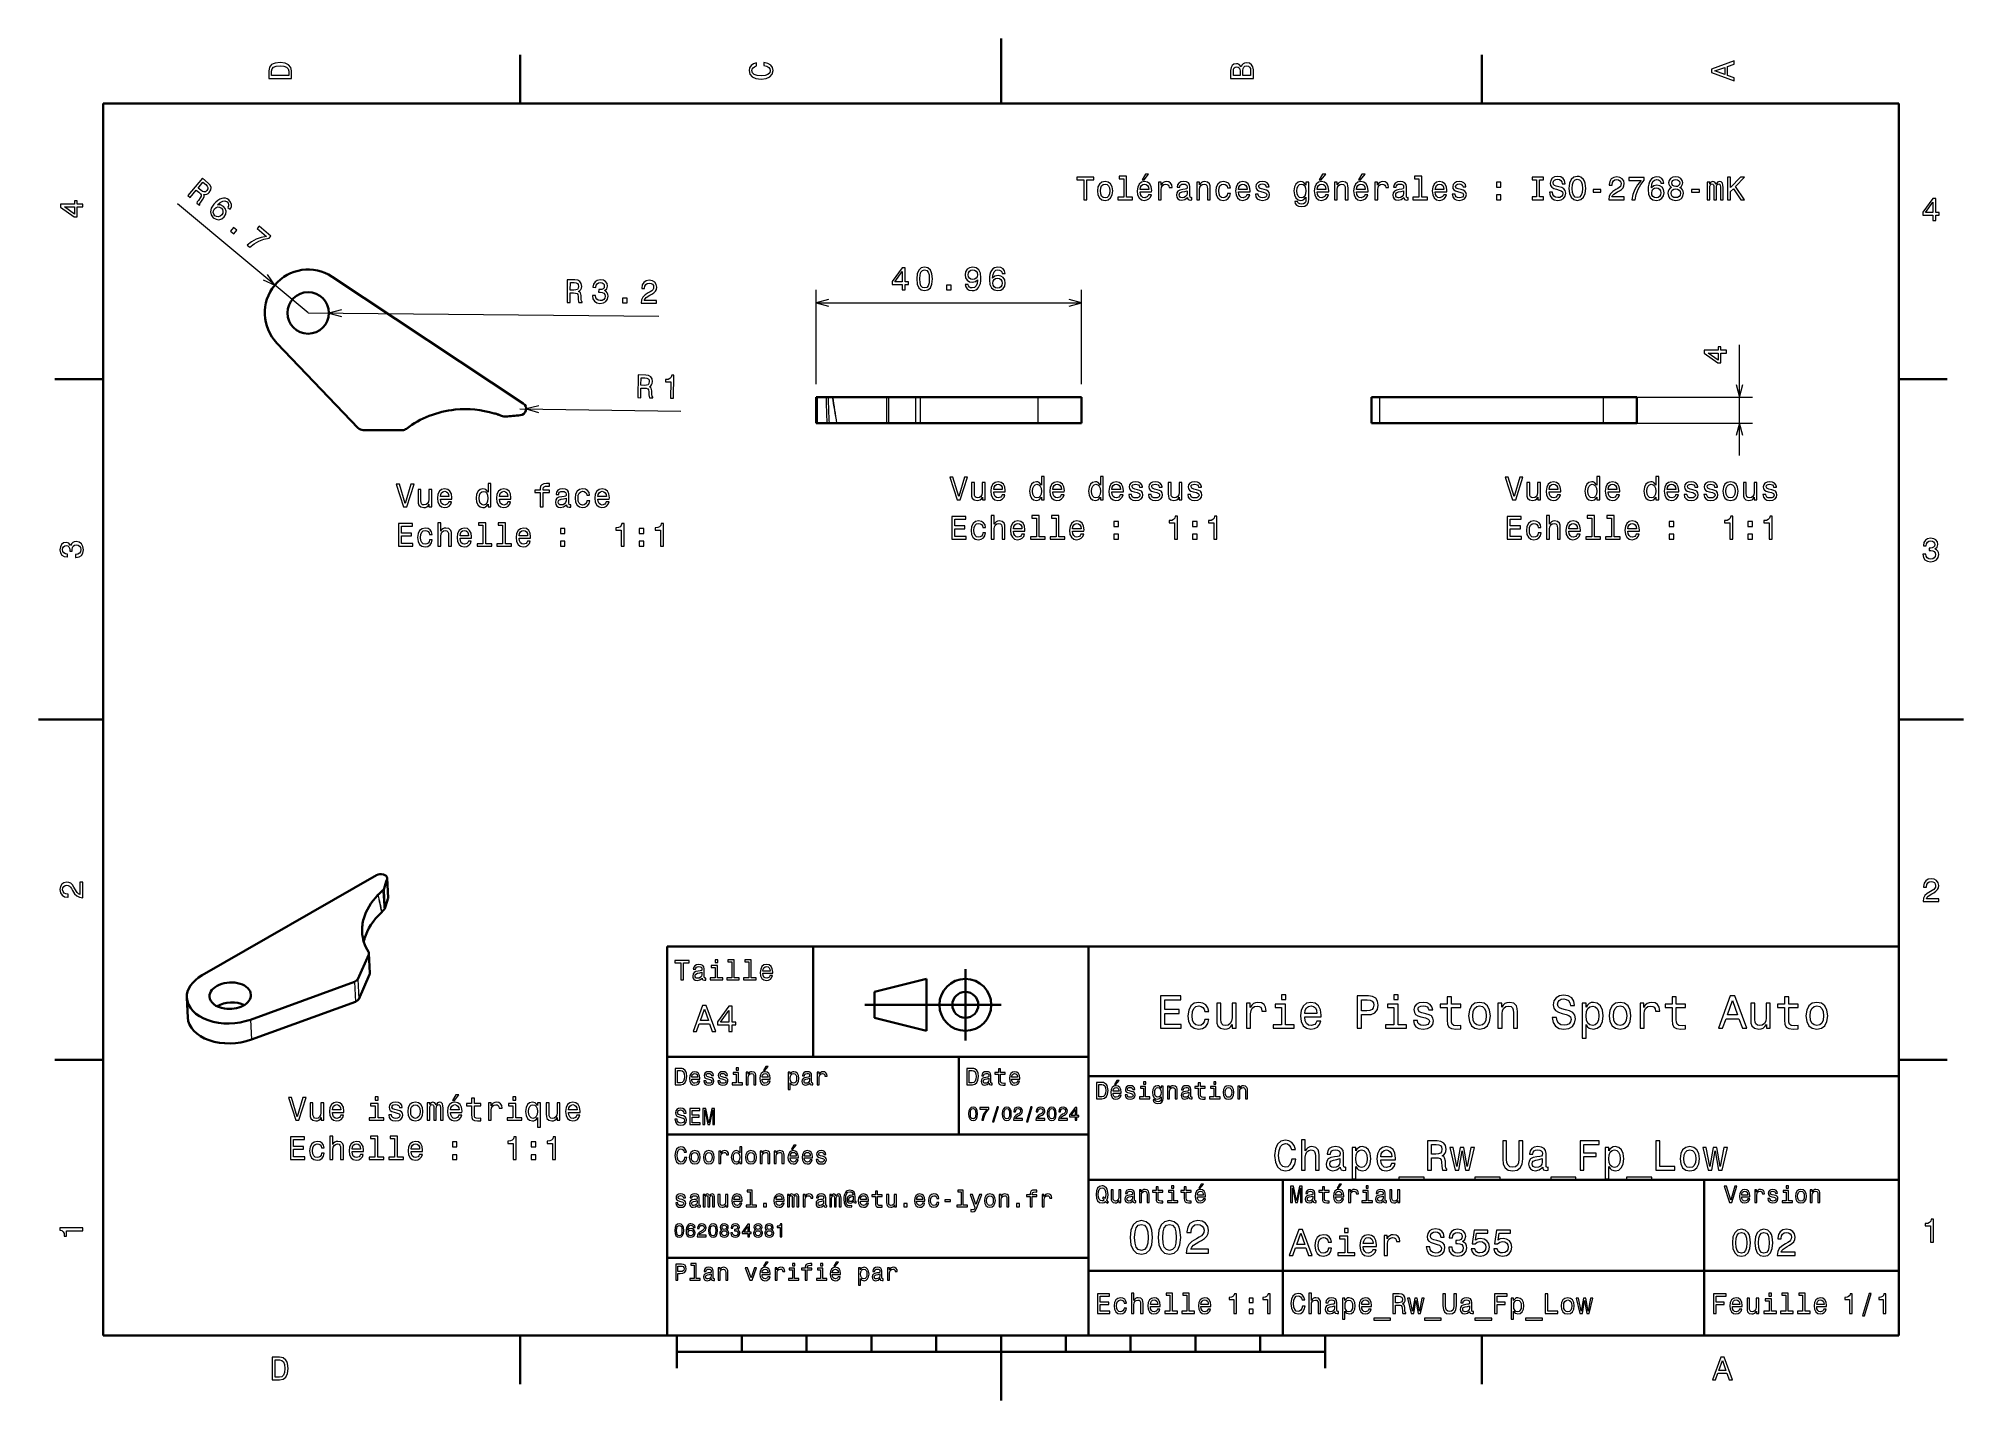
# Model space of a CAD drawing. Extents: x 0 to 297, y 0 to 210.
import ezdxf

# ---------------------------------------------------------------- set-up
doc = ezdxf.new("R2010")
doc.units = 0

msp = doc.modelspace()

# ---------------------------------------------------------------- linework, layer by layer
at = {"color": 7, "lineweight": 35, "ltscale": 0.25}
for p, q in [((148.5, 200), (148.5, 210)), ((10, 105), (0, 105)), ((287, 105), (297, 105)), ((192, 10), (192, 20)), ((148.5, 10), (148.5, 0))]:
    msp.add_line(p, q, dxfattribs=at)
at = {"color": 7, "lineweight": 35, "ltscale": 0.1875}
for p, q in [((74.300003, 200), (74.300003, 207.5)), ((222.699997, 200), (222.699997, 207.5)), ((10, 157.5), (2.5, 157.5)), ((287, 157.5), (294.5, 157.5)), ((10, 52.5), (2.5, 52.5)), ((287, 52.5), (294.5, 52.5)), ((74.300003, 10), (74.300003, 2.5)), ((222.699997, 10), (222.699997, 2.5))]:
    msp.add_line(p, q, dxfattribs=at)
at = {"color": 7, "lineweight": 35}
for p, q in [((287, 200), (10, 200)), ((10, 200), (10, 10)), ((287, 10), (287, 200)), ((74.794434, 153.737762), (45.299927, 173.268219)), ((206.87915, 154.71463), (241.391357, 154.71463)), ((206.87915, 150.71463), (241.391357, 150.71463)), ((52.149902, 80.973389), (25.236389, 65.557129)), ((97, 10), (97, 70)), ((97, 70), (287, 70)), ((162, 10), (162, 70)), ((287, 70), (287, 10)), ((127.5, 61), (148.5, 61)), ((97, 53), (162, 53)), ((162, 50), (287, 50)), ((97, 41), (162, 41)), ((162, 34), (287, 34)), ((257, 10), (257, 34)), ((97, 22), (162, 22)), ((162, 20), (287, 20)), ((10, 10), (287, 10)), ((97, 10), (287, 10)), ((98.5, 7.5), (198.5, 7.5))]:
    msp.add_line(p, q, dxfattribs=at)
at = {"color": 7, "lineweight": 13}
for p, q in [((41.60083, 167.681915), (21.455078, 184.501556)), ((41.60083, 167.681915), (95.688599, 167.176422)), ((119.970215, 169.228485), (160.931641, 169.228485)), ((243.391357, 154.71463), (264.428345, 154.71463)), ((74.24231, 152.903961), (99.102295, 152.527924)), ((243.391357, 150.71463), (264.428345, 150.71463))]:
    msp.add_line(p, q, dxfattribs=at)
at = {"color": 7, "lineweight": 13, "ltscale": 0.362846}
for p, q in [((119.970215, 156.71463), (119.970215, 171.228485)), ((160.931641, 156.71463), (160.931641, 171.228485))]:
    msp.add_line(p, q, dxfattribs=at)
at = {"color": 7, "lineweight": 35, "ltscale": 0.454245}
msp.add_line((36.765991, 163.04361), (49.344727, 149.931915), dxfattribs=at)
at = {"color": 7, "lineweight": 13, "ltscale": 0.4259}
msp.add_line((262.428345, 145.71463), (262.428345, 162.750641), dxfattribs=at)
at = {"color": 7, "lineweight": 35, "ltscale": 0.005762}
for p, q in [((119.970215, 154.71463), (120.200684, 154.71463)), ((119.970215, 150.71463), (120.200684, 150.71463))]:
    msp.add_line(p, q, dxfattribs=at)
at = {"color": 7, "lineweight": 35, "ltscale": 0.1}
for p, q in [((119.970215, 150.71463), (119.970215, 154.71463)), ((160.931641, 154.71463), (160.931641, 150.71463)), ((205.659668, 154.71463), (205.659668, 150.71463)), ((246.621094, 150.71463), (246.621094, 154.71463)), ((129, 59), (129, 63))]:
    msp.add_line(p, q, dxfattribs=at)
at = {"color": 7, "lineweight": 35, "ltscale": 0.033154}
msp.add_line((120.200684, 154.71463), (121.526855, 154.71463), dxfattribs=at)
at = {"color": 7, "lineweight": 13, "ltscale": 0.1}
for p, q in [((120.200684, 150.71463), (120.200684, 154.71463)), ((130.857056, 154.71463), (130.857056, 150.71463)), ((131.129395, 154.71463), (131.129395, 150.71463)), ((135.34021, 150.71463), (135.34021, 154.71463)), ((136.06189, 150.71463), (136.06189, 154.71463)), ((154.231567, 150.71463), (154.231567, 154.71463)), ((206.87915, 154.71463), (206.87915, 150.71463)), ((241.391357, 154.71463), (241.391357, 150.71463))]:
    msp.add_line(p, q, dxfattribs=at)
at = {"color": 7, "lineweight": 35, "ltscale": 0.007352}
msp.add_line((121.820923, 154.71463), (121.526855, 154.71463), dxfattribs=at)
at = {"color": 7, "lineweight": 35, "ltscale": 0.01683}
msp.add_line((121.820923, 154.71463), (122.494141, 154.71463), dxfattribs=at)
at = {"color": 7, "lineweight": 35, "ltscale": 0.001968}
msp.add_line((122.572876, 154.71463), (122.494141, 154.71463), dxfattribs=at)
at = {"color": 7, "lineweight": 35, "ltscale": 0.129736}
msp.add_line((127.762329, 154.71463), (122.572876, 154.71463), dxfattribs=at)
at = {"color": 7, "lineweight": 35, "ltscale": 0.077368}
for p, q in [((130.857056, 154.71463), (127.762329, 154.71463)), ((130.857056, 150.71463), (127.762329, 150.71463))]:
    msp.add_line(p, q, dxfattribs=at)
at = {"color": 7, "lineweight": 35, "ltscale": 0.006808}
for p, q in [((130.857056, 154.71463), (131.129395, 154.71463)), ((130.857056, 150.71463), (131.129395, 150.71463))]:
    msp.add_line(p, q, dxfattribs=at)
at = {"color": 7, "lineweight": 35, "ltscale": 0.10527}
for p, q in [((135.34021, 154.71463), (131.129395, 154.71463)), ((135.34021, 150.71463), (131.129395, 150.71463))]:
    msp.add_line(p, q, dxfattribs=at)
at = {"color": 7, "lineweight": 35, "ltscale": 0.018042}
for p, q in [((135.34021, 154.71463), (136.06189, 154.71463)), ((135.34021, 150.71463), (136.06189, 150.71463))]:
    msp.add_line(p, q, dxfattribs=at)
at = {"color": 7, "lineweight": 35, "ltscale": 0.454242}
for p, q in [((154.231567, 154.71463), (136.06189, 154.71463)), ((154.231567, 150.71463), (136.06189, 150.71463))]:
    msp.add_line(p, q, dxfattribs=at)
at = {"color": 7, "lineweight": 35, "ltscale": 0.167502}
for p, q in [((154.231567, 154.71463), (160.931641, 154.71463)), ((154.231567, 150.71463), (160.931641, 150.71463))]:
    msp.add_line(p, q, dxfattribs=at)
at = {"color": 7, "lineweight": 35, "ltscale": 0.030487}
for p, q in [((206.87915, 154.71463), (205.659668, 154.71463)), ((206.87915, 150.71463), (205.659668, 150.71463))]:
    msp.add_line(p, q, dxfattribs=at)
at = {"color": 7, "lineweight": 35, "ltscale": 0.130743}
for p, q in [((246.621094, 154.71463), (241.391357, 154.71463)), ((246.621094, 150.71463), (241.391357, 150.71463))]:
    msp.add_line(p, q, dxfattribs=at)
at = {"color": 7, "lineweight": 35, "ltscale": 0.152063}
msp.add_line((50.066284, 149.624237), (56.148804, 149.624237), dxfattribs=at)
at = {"color": 7, "lineweight": 35, "ltscale": 0.035574}
msp.add_line((120.200684, 150.71463), (121.623657, 150.71463), dxfattribs=at)
at = {"color": 7, "lineweight": 35, "ltscale": 0.009186}
msp.add_line((121.623657, 150.71463), (121.991089, 150.71463), dxfattribs=at)
at = {"color": 7, "lineweight": 35, "ltscale": 0.029913}
msp.add_line((123.187622, 150.71463), (121.991089, 150.71463), dxfattribs=at)
at = {"color": 7, "lineweight": 35, "ltscale": 0.114368}
msp.add_line((127.762329, 150.71463), (123.187622, 150.71463), dxfattribs=at)
at = {"color": 7, "lineweight": 13, "ltscale": 0.076903}
for p, q in [((53.775574, 80.399048), (53.919678, 77.326294)), ((48.765259, 64.563843), (48.909363, 61.491089)), ((32.694641, 58.708496), (32.838806, 55.635742))]:
    msp.add_line(p, q, dxfattribs=at)
at = {"color": 7, "lineweight": 35, "ltscale": 0.076903}
for p, q in [((53.796753, 80.551147), (53.940918, 77.478394)), ((23.029236, 59.028198), (22.885132, 62.100952))]:
    msp.add_line(p, q, dxfattribs=at)
at = {"color": 7, "lineweight": 35, "ltscale": 0.001752}
msp.add_line((52.911926, 75.265259), (52.960632, 75.315674), dxfattribs=at)
at = {"color": 7, "lineweight": 35, "ltscale": 0.103553}
for p, q in [((49.260315, 64.966675), (50.942749, 68.751709)), ((49.40448, 61.893799), (51.086914, 65.678833))]:
    msp.add_line(p, q, dxfattribs=at)
at = {"color": 7, "lineweight": 13, "ltscale": 0.076906}
for p, q in [((51.086914, 65.678833), (50.942749, 68.751709)), ((49.260315, 64.966675), (49.40448, 61.893799))]:
    msp.add_line(p, q, dxfattribs=at)
at = {"color": 7, "lineweight": 35, "ltscale": 0.076906}
msp.add_line((51.125488, 65.876099), (50.981384, 68.948975), dxfattribs=at)
at = {"color": 7, "lineweight": 35, "ltscale": 0.425}
msp.add_line((119.5, 53), (119.5, 70), dxfattribs=at)
at = {"color": 7, "lineweight": 35, "ltscale": 0.275}
msp.add_line((143, 55.5), (143, 66.5), dxfattribs=at)
at = {"color": 7, "lineweight": 35, "ltscale": 0.427602}
msp.add_line((32.694641, 58.708496), (48.765259, 64.563843), dxfattribs=at)
at = {"color": 7, "lineweight": 35, "ltscale": 0.206155}
for p, q in [((129, 63), (137, 65)), ((137, 57), (129, 59))]:
    msp.add_line(p, q, dxfattribs=at)
at = {"color": 7, "lineweight": 35, "ltscale": 0.2}
msp.add_line((137, 65), (137, 57), dxfattribs=at)
at = {"color": 7, "lineweight": 35, "ltscale": 0.427601}
msp.add_line((32.838806, 55.635742), (48.909363, 61.491089), dxfattribs=at)
at = {"color": 7, "lineweight": 35, "ltscale": 0.3}
msp.add_line((142, 41), (142, 53), dxfattribs=at)
at = {"color": 7, "lineweight": 35, "ltscale": 0.35}
msp.add_line((192, 20), (192, 34), dxfattribs=at)
at = {"color": 7, "lineweight": 35, "ltscale": 0.125}
for p, q in [((98.5, 10), (98.5, 5)), ((198.5, 10), (198.5, 5))]:
    msp.add_line(p, q, dxfattribs=at)
at = {"color": 7, "lineweight": 35, "ltscale": 0.0625}
for p, q in [((108.5, 10), (108.5, 7.5)), ((118.5, 10), (118.5, 7.5)), ((128.5, 10), (128.5, 7.5)), ((138.5, 10), (138.5, 7.5)), ((158.5, 10), (158.5, 7.5)), ((168.5, 10), (168.5, 7.5)), ((178.5, 10), (178.5, 7.5)), ((188.5, 10), (188.5, 7.5))]:
    msp.add_line(p, q, dxfattribs=at)
at = {"color": 7, "lineweight": 13}
for points in [[(35.533215, 204.994965), (35.533215, 203.829971), (39.033215, 203.829971), (39.033215, 204.994965), (38.922264, 205.544678), (38.584366, 205.953171), (38.034657, 206.205338), (37.283215, 206.296112), (36.516644, 206.215424), (36.21405, 206.114563), (35.971977, 205.973343), (35.644165, 205.56485), (35.563473, 205.297562)], [(35.951801, 204.959656), (36.027451, 205.342941), (36.259438, 205.605194), (36.672985, 205.761536), (37.283215, 205.811966), (37.873272, 205.756485), (38.286816, 205.600143), (38.533936, 205.332855), (38.614628, 204.959656), (38.614628, 204.298996), (35.951801, 204.298996)], [(111.93206, 205.817017), (112.35569, 205.716141), (112.658287, 205.549713), (112.844887, 205.317734), (112.905403, 205.045395), (112.814629, 204.71759), (112.54229, 204.460388), (112.098488, 204.28891), (111.483215, 204.233429), (110.872986, 204.28891), (110.424141, 204.455338), (110.151802, 204.71254), (110.055984, 205.045395), (110.106415, 205.287476), (110.247627, 205.494247), (110.474571, 205.655624), (110.787247, 205.766571), (110.787247, 206.245682), (110.308144, 206.094391), (109.94503, 205.832138), (109.718086, 205.474075), (109.637398, 205.045395), (109.763474, 204.510818), (110.116501, 204.10231), (110.696472, 203.840057), (111.483215, 203.749283), (112.269958, 203.840057), (112.84993, 204.10231), (113.208, 204.510818), (113.329041, 205.045395), (113.233215, 205.51442), (112.965927, 205.892654), (112.527161, 206.159943), (111.93206, 206.301163)], [(185.542007, 205.630417), (185.249496, 205.983429), (185.052811, 206.074219), (184.81073, 206.104477), (184.432495, 206.03891), (184.160156, 205.842224), (183.993729, 205.524506), (183.933212, 205.080704), (183.933212, 203.835022), (187.433212, 203.835022), (187.433212, 205.151306), (187.36261, 205.620331), (187.155838, 205.968307), (186.828018, 206.185165), (186.384216, 206.260818), (186.08667, 206.215424), (185.839554, 206.094391), (185.65799, 205.897705)], [(185.385666, 204.984879), (185.385666, 204.298996), (184.351807, 204.298996), (184.351807, 205.025223), (184.382065, 205.297562), (184.472839, 205.489197), (184.629181, 205.605194), (184.86116, 205.645538), (185.093155, 205.600143), (185.254532, 205.479111), (185.355408, 205.272339)], [(187.014618, 205.095825), (187.014618, 204.298996), (185.809296, 204.298996), (185.809296, 205.050446), (185.844589, 205.368164), (185.9505, 205.595108), (186.132065, 205.731277), (186.394302, 205.776657), (186.671692, 205.731277), (186.863327, 205.605194), (186.979324, 205.393372)], [(261.633209, 203.466858), (261.633209, 203.930847), (260.604401, 204.298996), (260.604401, 205.695969), (261.633209, 206.064133), (261.633209, 206.538193), (258.128174, 205.257217), (258.128174, 204.742798)], [(260.17572, 204.460388), (258.632477, 205), (260.17572, 205.539627)], [(23.038818, 185.784698), (23.398804, 185.484161), (24.345825, 186.618439), (24.713623, 186.311371), (24.974854, 186.073517), (25.099976, 185.877106), (25.086304, 185.671783), (24.934326, 185.411041), (24.66272, 185.046478), (24.495239, 184.798676), (24.428589, 184.624359), (24.835083, 184.285004), (24.896484, 184.358551), (24.897949, 184.54129), (25.035034, 184.768463), (25.369995, 185.224701), (25.572388, 185.600922), (25.567383, 185.775909), (25.489502, 185.965851), (25.725098, 185.933319), (25.946655, 185.978363), (26.158569, 186.090485), (26.353027, 186.276276), (26.570313, 186.646759), (26.619141, 187.019928), (26.48645, 187.380341), (26.180054, 187.721588), (25.28186, 188.471405)], [(25.804688, 187.476532), (26.021484, 187.256134), (26.126465, 187.04361), (26.11792, 186.820831), (25.974976, 186.578827), (25.748779, 186.386627), (25.531128, 186.338409), (25.294922, 186.417389), (25.03479, 186.601654), (24.620605, 186.947479), (25.367188, 187.841766)], [(161.286026, 185.143372), (161.75, 185.143372), (161.75, 188.219742), (162.809082, 188.219742), (162.809082, 188.643372), (160.221909, 188.643372), (160.221909, 188.219742), (161.286026, 188.219742)], [(163.378967, 186.494949), (163.459656, 185.879684), (163.69165, 185.425797), (164.059799, 185.143372), (164.554031, 185.047546), (165.043228, 185.143372), (165.411377, 185.420746), (165.643372, 185.874634), (165.729111, 186.494949), (165.643372, 187.110229), (165.411377, 187.569168), (165.043228, 187.846542), (164.554031, 187.947403), (164.059799, 187.846542), (163.69165, 187.564117), (163.459656, 187.110229)], [(163.832855, 186.5), (163.878235, 186.953888), (164.019455, 187.281708), (164.246399, 187.483429), (164.554031, 187.554031), (164.856628, 187.483429), (165.083572, 187.286743), (165.224777, 186.953888), (165.275223, 186.5), (165.224777, 186.041061), (165.083572, 185.708206), (164.856628, 185.506485), (164.554031, 185.440918), (164.246399, 185.506485), (164.019455, 185.708206), (163.878235, 186.041061)], [(167.42868, 188.391205), (167.42868, 185.516571), (166.515854, 185.516571), (166.515854, 185.143372), (168.780258, 185.143372), (168.780258, 185.516571), (167.872482, 185.516571), (167.872482, 188.764404), (166.732712, 188.764404), (166.732712, 188.391205)], [(169.970459, 186.368881), (171.745682, 186.368881), (171.750717, 186.575653), (171.670029, 187.155624), (171.44812, 187.58934), (171.095108, 187.851578), (170.626083, 187.947403), (170.167145, 187.846542), (169.814117, 187.564117), (169.587173, 187.105194), (169.506485, 186.5), (169.582138, 185.879684), (169.809082, 185.425797), (170.157059, 185.143372), (170.610947, 185.047546), (171.004318, 185.113113), (171.327087, 185.284576), (171.564117, 185.556915), (171.700287, 185.920029), (171.261536, 185.920029), (171.170746, 185.718292), (171.039627, 185.567001), (170.666428, 185.445969), (170.378967, 185.501434), (170.162109, 185.677948), (170.020889, 185.965424), (169.970459, 186.353745)], [(169.970459, 186.742081), (170.02594, 187.090057), (170.162109, 187.34726), (170.368881, 187.503601), (170.641205, 187.559082), (170.908508, 187.503601), (171.11528, 187.34726), (171.241348, 187.090057), (171.286743, 186.742081)], [(170.278091, 188.219742), (170.575653, 188.219742), (171.276657, 189.077087), (170.782425, 189.077087)], [(172.784576, 185.143372), (173.228394, 185.143372), (173.228394, 186.691635), (173.273773, 187.064835), (173.409943, 187.332138), (173.631851, 187.493515), (173.929398, 187.548996), (174.151291, 187.513687), (174.317719, 187.412827), (174.418594, 187.241348), (174.453888, 187.009369), (174.90274, 187.009369), (174.842224, 187.417862), (174.675797, 187.710373), (174.398422, 187.886887), (174.020172, 187.947403), (173.76297, 187.907059), (173.541061, 187.806198), (173.344376, 187.63472), (173.188034, 187.40274), (173.188034, 187.851578), (172.784576, 187.851578)], [(177.26297, 185.496399), (177.26297, 185.481262), (177.288177, 185.309799), (177.363831, 185.188766), (177.681549, 185.092941), (177.92868, 185.133286), (177.92868, 185.476227), (177.822769, 185.46109), (177.681549, 185.526657), (177.656342, 185.728394), (177.656342, 187.130402), (177.595825, 187.48848), (177.419312, 187.740631), (177.111664, 187.891937), (176.677948, 187.947403), (176.254318, 187.886887), (175.94165, 187.715424), (175.744965, 187.44812), (175.679398, 187.095108), (175.679398, 187.064835), (176.077805, 187.064835), (176.113113, 187.276657), (176.22406, 187.427948), (176.405624, 187.518738), (176.662827, 187.554031), (176.909943, 187.528824), (177.086456, 187.453171), (177.192368, 187.322052), (177.227661, 187.140488), (177.207489, 186.92868), (177.126801, 186.822769), (176.925079, 186.772339), (176.546829, 186.731995), (176.113113, 186.641205), (175.805481, 186.479828), (175.623917, 186.227661), (175.568451, 185.854462), (175.618881, 185.521606), (175.775223, 185.27449), (176.027374, 185.118149), (176.375366, 185.062683), (176.844376, 185.168594)], [(178.690201, 185.143372), (179.134003, 185.143372), (179.134003, 186.706772), (179.179398, 187.064835), (179.325653, 187.327087), (179.552597, 187.48848), (179.855194, 187.548996), (180.09726, 187.498566), (180.248566, 187.362396), (180.324203, 187.135452), (180.349426, 186.832855), (180.349426, 185.143372), (180.793228, 185.143372), (180.793228, 186.92363), (180.773056, 187.281708), (180.682281, 187.579254), (180.384735, 187.851578), (179.920746, 187.947403), (179.663544, 187.912109), (179.446686, 187.816284), (179.260086, 187.654892), (179.113831, 187.438034), (179.113831, 187.851578), (178.690201, 187.851578)], [(183.451004, 186.953888), (183.889771, 186.953888), (183.798996, 187.357346), (183.582138, 187.675079), (183.244232, 187.871765), (182.805481, 187.947403), (182.32132, 187.846542), (181.953171, 187.564117), (181.721191, 187.105194), (181.640488, 186.489914), (181.716141, 185.879684), (181.943085, 185.425797), (182.301147, 185.143372), (182.790344, 185.047546), (183.22406, 185.123199), (183.561966, 185.335007), (183.793945, 185.667862), (183.894806, 186.111664), (183.471191, 186.111664), (183.395538, 185.829254), (183.254318, 185.617432), (183.052597, 185.486313), (182.805481, 185.445969), (182.497833, 185.51152), (182.27594, 185.713257), (182.139771, 186.041061), (182.094376, 186.505035), (182.139771, 186.958939), (182.280975, 187.286743), (182.507935, 187.48848), (182.805481, 187.559082), (183.067719, 187.513687), (183.264404, 187.39769), (183.395538, 187.206055)], [(185.150574, 186.368881), (186.925797, 186.368881), (186.930832, 186.575653), (186.850143, 187.155624), (186.628235, 187.58934), (186.275223, 187.851578), (185.806198, 187.947403), (185.34726, 187.846542), (184.994232, 187.564117), (184.767288, 187.105194), (184.6866, 186.5), (184.762253, 185.879684), (184.989197, 185.425797), (185.337173, 185.143372), (185.791061, 185.047546), (186.184433, 185.113113), (186.507202, 185.284576), (186.744232, 185.556915), (186.880402, 185.920029), (186.44165, 185.920029), (186.350861, 185.718292), (186.219742, 185.567001), (185.846542, 185.445969), (185.559082, 185.501434), (185.342224, 185.677948), (185.201004, 185.965424), (185.150574, 186.353745)], [(185.150574, 186.742081), (185.206055, 187.090057), (185.342224, 187.34726), (185.548996, 187.503601), (185.82132, 187.559082), (186.088623, 187.503601), (186.295395, 187.34726), (186.421478, 187.090057), (186.466858, 186.742081)], [(189.124634, 186.721909), (188.695969, 186.822769), (188.378235, 186.938766), (188.272339, 187.175797), (188.302597, 187.342224), (188.408508, 187.463257), (188.579971, 187.53891), (188.827087, 187.569168), (189.064117, 187.53891), (189.250717, 187.44812), (189.371765, 187.311966), (189.422195, 187.130402), (189.855911, 187.130402), (189.855911, 187.140488), (189.780258, 187.468292), (189.573486, 187.72551), (189.250717, 187.886887), (188.827087, 187.947403), (188.398407, 187.886887), (188.085739, 187.720459), (187.889053, 187.473343), (187.828522, 187.16066), (187.873917, 186.858063), (188.015137, 186.646255), (188.247116, 186.494949), (188.585022, 186.389053), (189.079254, 186.268005), (189.381836, 186.141937), (189.46254, 186.041061), (189.492798, 185.889771), (189.447403, 185.703171), (189.32637, 185.561966), (189.129684, 185.471176), (188.867432, 185.440918), (188.590057, 185.471176), (188.388336, 185.577087), (188.252167, 185.748566), (188.196686, 185.985596), (187.768005, 185.985596), (187.838623, 185.582138), (188.045395, 185.289627), (188.373199, 185.113113), (188.827087, 185.047546), (189.301147, 185.113113), (189.649139, 185.289627), (189.860947, 185.572052), (189.9366, 185.940201), (189.881119, 186.257919), (189.724777, 186.474777), (189.467575, 186.615997)], [(195.978394, 185.264404), (195.978394, 187.851578), (195.554749, 187.851578), (195.554749, 187.412827), (195.206772, 187.811234), (194.994949, 187.912109), (194.757919, 187.947403), (194.329254, 187.846542), (193.996399, 187.564117), (193.779541, 187.110229), (193.703888, 186.5), (193.779541, 185.88472), (193.996399, 185.430832), (194.329254, 185.143372), (194.757919, 185.047546), (195, 185.082855), (195.201721, 185.17363), (195.554749, 185.556915), (195.554749, 185.17363), (195.514404, 184.871033), (195.403458, 184.654175), (195.191635, 184.528091), (194.873917, 184.482712), (194.596542, 184.51297), (194.399857, 184.588623), (194.283859, 184.719742), (194.248566, 184.896255), (193.819885, 184.896255), (193.819885, 184.876083), (193.885437, 184.553314), (194.087173, 184.311234), (194.409943, 184.154892), (194.848694, 184.099426), (195.373199, 184.175079), (195.721176, 184.386887), (195.917862, 184.755051)], [(194.162827, 186.5), (194.208206, 186.948853), (194.344376, 187.281708), (194.556198, 187.478394), (194.838623, 187.548996), (195.136169, 187.478394), (195.358063, 187.281708), (195.494232, 186.948853), (195.544662, 186.5), (195.494232, 186.041061), (195.358063, 185.713257), (195.136169, 185.51152), (194.838623, 185.445969), (194.556198, 185.51152), (194.344376, 185.713257), (194.208206, 186.046112)], [(197.294662, 186.368881), (199.069885, 186.368881), (199.074921, 186.575653), (198.994232, 187.155624), (198.772339, 187.58934), (198.419312, 187.851578), (197.950287, 187.947403), (197.491348, 187.846542), (197.138321, 187.564117), (196.911377, 187.105194), (196.830688, 186.5), (196.906342, 185.879684), (197.133286, 185.425797), (197.481262, 185.143372), (197.93515, 185.047546), (198.328522, 185.113113), (198.651291, 185.284576), (198.888321, 185.556915), (199.02449, 185.920029), (198.585724, 185.920029), (198.494949, 185.718292), (198.363831, 185.567001), (197.990631, 185.445969), (197.703171, 185.501434), (197.486313, 185.677948), (197.345093, 185.965424), (197.294662, 186.353745)], [(197.294662, 186.742081), (197.350143, 187.090057), (197.486313, 187.34726), (197.693085, 187.503601), (197.965424, 187.559082), (198.232712, 187.503601), (198.439484, 187.34726), (198.565552, 187.090057), (198.610947, 186.742081)], [(197.602295, 188.219742), (197.899857, 188.219742), (198.600861, 189.077087), (198.106628, 189.077087)], [(199.942352, 185.143372), (200.386169, 185.143372), (200.386169, 186.706772), (200.431549, 187.064835), (200.577805, 187.327087), (200.804749, 187.48848), (201.107346, 187.548996), (201.349426, 187.498566), (201.500717, 187.362396), (201.57637, 187.135452), (201.601578, 186.832855), (201.601578, 185.143372), (202.04538, 185.143372), (202.04538, 186.92363), (202.025208, 187.281708), (201.934433, 187.579254), (201.636887, 187.851578), (201.172913, 187.947403), (200.91571, 187.912109), (200.698853, 187.816284), (200.512238, 187.654892), (200.365997, 187.438034), (200.365997, 187.851578), (199.942352, 187.851578)], [(203.366714, 186.368881), (205.141922, 186.368881), (205.146973, 186.575653), (205.066284, 187.155624), (204.844376, 187.58934), (204.491348, 187.851578), (204.022339, 187.947403), (203.5634, 187.846542), (203.210373, 187.564117), (202.983429, 187.105194), (202.90274, 186.5), (202.978378, 185.879684), (203.205322, 185.425797), (203.553314, 185.143372), (204.007202, 185.047546), (204.400574, 185.113113), (204.723343, 185.284576), (204.960373, 185.556915), (205.096542, 185.920029), (204.657776, 185.920029), (204.567001, 185.718292), (204.435883, 185.567001), (204.062683, 185.445969), (203.775208, 185.501434), (203.55835, 185.677948), (203.417145, 185.965424), (203.366714, 186.353745)], [(203.366714, 186.742081), (203.42218, 187.090057), (203.55835, 187.34726), (203.765121, 187.503601), (204.03746, 187.559082), (204.304749, 187.503601), (204.51152, 187.34726), (204.637604, 187.090057), (204.682983, 186.742081)], [(203.674347, 188.219742), (203.971893, 188.219742), (204.672913, 189.077087), (204.178665, 189.077087)], [(206.180832, 185.143372), (206.624634, 185.143372), (206.624634, 186.691635), (206.670029, 187.064835), (206.806183, 187.332138), (207.028091, 187.493515), (207.325638, 187.548996), (207.547546, 187.513687), (207.713974, 187.412827), (207.814835, 187.241348), (207.850143, 187.009369), (208.298981, 187.009369), (208.238464, 187.417862), (208.072037, 187.710373), (207.794662, 187.886887), (207.416412, 187.947403), (207.15921, 187.907059), (206.937317, 187.806198), (206.740631, 187.63472), (206.58429, 187.40274), (206.58429, 187.851578), (206.180832, 187.851578)], [(210.65921, 185.496399), (210.65921, 185.481262), (210.684433, 185.309799), (210.760071, 185.188766), (211.077805, 185.092941), (211.324921, 185.133286), (211.324921, 185.476227), (211.219009, 185.46109), (211.077805, 185.526657), (211.052582, 185.728394), (211.052582, 187.130402), (210.992065, 187.48848), (210.815552, 187.740631), (210.507919, 187.891937), (210.074203, 187.947403), (209.650574, 187.886887), (209.337891, 187.715424), (209.141205, 187.44812), (209.075638, 187.095108), (209.075638, 187.064835), (209.47406, 187.064835), (209.509369, 187.276657), (209.620316, 187.427948), (209.801865, 187.518738), (210.059067, 187.554031), (210.306183, 187.528824), (210.482697, 187.453171), (210.588608, 187.322052), (210.623917, 187.140488), (210.603745, 186.92868), (210.523041, 186.822769), (210.32132, 186.772339), (209.943085, 186.731995), (209.509369, 186.641205), (209.201721, 186.479828), (209.020172, 186.227661), (208.964691, 185.854462), (209.015121, 185.521606), (209.171463, 185.27449), (209.42363, 185.118149), (209.771606, 185.062683), (210.240631, 185.168594)], [(212.969009, 188.391205), (212.969009, 185.516571), (212.056183, 185.516571), (212.056183, 185.143372), (214.320602, 185.143372), (214.320602, 185.516571), (213.412811, 185.516571), (213.412811, 188.764404), (212.273041, 188.764404), (212.273041, 188.391205)], [(215.510803, 186.368881), (217.286011, 186.368881), (217.291061, 186.575653), (217.210358, 187.155624), (216.988464, 187.58934), (216.635437, 187.851578), (216.166412, 187.947403), (215.707489, 187.846542), (215.354462, 187.564117), (215.127518, 187.105194), (215.046814, 186.5), (215.122467, 185.879684), (215.349411, 185.425797), (215.697403, 185.143372), (216.151291, 185.047546), (216.544662, 185.113113), (216.867432, 185.284576), (217.104462, 185.556915), (217.240631, 185.920029), (216.801865, 185.920029), (216.71109, 185.718292), (216.579956, 185.567001), (216.206757, 185.445969), (215.919296, 185.501434), (215.702438, 185.677948), (215.561234, 185.965424), (215.510803, 186.353745)], [(215.510803, 186.742081), (215.566269, 187.090057), (215.702438, 187.34726), (215.90921, 187.503601), (216.181549, 187.559082), (216.448837, 187.503601), (216.655609, 187.34726), (216.781693, 187.090057), (216.827087, 186.742081)], [(219.484863, 186.721909), (219.056183, 186.822769), (218.738464, 186.938766), (218.632553, 187.175797), (218.662811, 187.342224), (218.768723, 187.463257), (218.940186, 187.53891), (219.187317, 187.569168), (219.424347, 187.53891), (219.610947, 187.44812), (219.731979, 187.311966), (219.78241, 187.130402), (220.216125, 187.130402), (220.216125, 187.140488), (220.140472, 187.468292), (219.933716, 187.72551), (219.610947, 187.886887), (219.187317, 187.947403), (218.758636, 187.886887), (218.445953, 187.720459), (218.249268, 187.473343), (218.188751, 187.16066), (218.234146, 186.858063), (218.375351, 186.646255), (218.60733, 186.494949), (218.945236, 186.389053), (219.439468, 186.268005), (219.742065, 186.141937), (219.822754, 186.041061), (219.853012, 185.889771), (219.807632, 185.703171), (219.686584, 185.561966), (219.489899, 185.471176), (219.227661, 185.440918), (218.950287, 185.471176), (218.74855, 185.577087), (218.612381, 185.748566), (218.556915, 185.985596), (218.128235, 185.985596), (218.198837, 185.582138), (218.405609, 185.289627), (218.733429, 185.113113), (219.187317, 185.047546), (219.661377, 185.113113), (220.009354, 185.289627), (220.221176, 185.572052), (220.296814, 185.940201), (220.241348, 186.257919), (220.085007, 186.474777), (219.827805, 186.615997)], [(224.926514, 187.100143), (225.622467, 187.100143), (225.622467, 187.851578), (224.926514, 187.851578)], [(231.114548, 185.567001), (230.469009, 185.567001), (230.469009, 185.143372), (232.22406, 185.143372), (232.22406, 185.567001), (231.578522, 185.567001), (231.578522, 188.219742), (232.22406, 188.219742), (232.22406, 188.643372), (230.469009, 188.643372), (230.469009, 188.219742), (231.114548, 188.219742)], [(233.585724, 186.298264), (233.126801, 186.298264), (233.227661, 185.763687), (233.479828, 185.370316), (233.868149, 185.133286), (234.392639, 185.047546), (234.912109, 185.128235), (235.30043, 185.350143), (235.547546, 185.69812), (235.638321, 186.157059), (235.562683, 186.570602), (235.350861, 186.837891), (235.007919, 187.014404), (234.548981, 187.145538), (234.155609, 187.241348), (233.898407, 187.35231), (233.752167, 187.513687), (233.706757, 187.765854), (233.752167, 187.992798), (233.88327, 188.164261), (234.085007, 188.280258), (234.362396, 188.320602), (234.644806, 188.270172), (234.866699, 188.134003), (235.01297, 187.907059), (235.083557, 187.599426), (235.542511, 187.599426), (235.542511, 187.609512), (235.461807, 188.083572), (235.224777, 188.4366), (234.851578, 188.658508), (234.34726, 188.734146), (233.893372, 188.658508), (233.540344, 188.446686), (233.313385, 188.118881), (233.232697, 187.695251), (233.298264, 187.317001), (233.489899, 187.059799), (233.792511, 186.888321), (234.206055, 186.757202), (234.614548, 186.641205), (234.92218, 186.530258), (235.108795, 186.368881), (235.174347, 186.106628), (235.113831, 185.83934), (234.957489, 185.637604), (234.720459, 185.51152), (234.412811, 185.471176), (234.069885, 185.526657), (233.807632, 185.688034), (233.641205, 185.950287)], [(236.122467, 186.893372), (236.213257, 186.106628), (236.475494, 185.526657), (236.884003, 185.168594), (237.418579, 185.047546), (237.94812, 185.168594), (238.361664, 185.526657), (238.618866, 186.106628), (238.714691, 186.893372), (238.618866, 187.675079), (238.507919, 187.992798), (238.361664, 188.255035), (237.94812, 188.613113), (237.695953, 188.703888), (237.418579, 188.739197), (236.878967, 188.613113), (236.470459, 188.260086), (236.213257, 187.680115)], [(236.606628, 186.893372), (236.662109, 187.503601), (236.828522, 187.952454), (237.085724, 188.224777), (237.418579, 188.320602), (237.746399, 188.224777), (238.003601, 187.947403), (238.170029, 187.498566), (238.230545, 186.893372), (238.170029, 186.283142), (238.003601, 185.83429), (237.746399, 185.561966), (237.418579, 185.471176), (237.085724, 185.561966), (236.828522, 185.83429), (236.662109, 186.278091)], [(242.260086, 185.143372), (244.66571, 185.143372), (244.66571, 185.577087), (242.764404, 185.577087), (242.870331, 185.814117), (243.05188, 186.010803), (243.611664, 186.368881), (243.909225, 186.520172), (244.242081, 186.73703), (244.479111, 186.989197), (244.61528, 187.286743), (244.66571, 187.624634), (244.579971, 188.048264), (244.342941, 188.381119), (243.979828, 188.592941), (243.510803, 188.668594), (243.026657, 188.582855), (242.658508, 188.345825), (242.421478, 187.967575), (242.34079, 187.468292), (242.34079, 187.39769), (242.799713, 187.39769), (242.799713, 187.438034), (242.845093, 187.780975), (242.981262, 188.033142), (243.19812, 188.194519), (243.485596, 188.25), (243.778107, 188.19957), (243.994965, 188.073486), (244.136169, 187.876801), (244.1866, 187.629684), (244.151306, 187.39769), (244.055481, 187.201004), (243.894104, 187.029541), (243.672195, 186.878235), (243.374634, 186.716858), (242.880402, 186.404175), (242.532425, 186.07132), (242.325653, 185.667862), (242.260086, 185.158508)], [(245.825653, 185.143372), (246.335022, 185.143372), (246.50145, 185.97551), (246.793945, 186.752167), (247.207489, 187.473343), (247.747131, 188.149139), (247.747131, 188.567719), (245.346558, 188.567719), (245.346558, 188.108795), (247.26297, 188.108795), (246.708221, 187.427948), (246.289642, 186.716858), (245.997131, 185.960373)], [(250.773071, 187.700287), (250.677246, 188.108795), (250.455338, 188.411377), (250.112396, 188.603027), (249.668594, 188.668594), (249.371048, 188.633286), (249.113831, 188.53746), (248.886902, 188.381119), (248.695251, 188.159225), (248.543961, 187.881851), (248.433014, 187.543945), (248.362396, 187.145538), (248.342224, 186.696686), (248.422913, 185.980545), (248.670044, 185.46109), (249.068451, 185.148422), (249.613129, 185.042511), (250.102325, 185.133286), (250.475525, 185.370316), (250.71759, 185.743515), (250.803314, 186.217575), (250.71759, 186.696686), (250.485596, 187.064835), (250.127533, 187.296829), (249.683716, 187.377518), (249.20462, 187.276657), (248.846558, 186.989197), (248.922211, 187.543945), (249.083588, 187.942368), (249.330704, 188.179398), (249.673645, 188.260086), (249.925812, 188.219742), (250.117447, 188.113831), (250.24353, 187.937317), (250.309082, 187.700287)], [(251.973358, 187.029541), (251.716156, 186.888321), (251.539642, 186.691635), (251.42868, 186.444519), (251.393387, 186.146973), (251.474075, 185.69812), (251.706055, 185.350143), (252.084305, 185.128235), (252.598724, 185.042511), (253.108078, 185.128235), (253.486328, 185.350143), (253.718323, 185.69812), (253.804047, 186.146973), (253.763702, 186.444519), (253.657791, 186.691635), (253.476227, 186.888321), (253.224075, 187.029541), (253.425812, 187.150574), (253.567017, 187.317001), (253.65274, 187.518738), (253.683014, 187.765854), (253.602325, 188.123917), (253.390503, 188.411377), (253.047562, 188.597977), (252.598724, 188.668594), (252.144821, 188.597977), (251.80188, 188.411377), (251.585022, 188.123917), (251.509369, 187.765854), (251.534592, 187.518738), (251.620331, 187.317001)], [(251.988495, 187.72551), (252.028839, 187.947403), (252.149872, 188.118881), (252.341507, 188.224777), (252.598724, 188.265137), (252.850876, 188.224777), (253.042511, 188.118881), (253.163559, 187.947403), (253.208954, 187.72551), (253.163559, 187.498566), (253.042511, 187.322052), (252.850876, 187.206055), (252.598724, 187.170746), (252.341507, 187.21109), (252.149872, 187.322052), (252.028839, 187.498566)], [(257.450317, 185.143372), (257.858826, 185.143372), (257.858826, 186.953888), (257.884033, 187.226227), (257.959656, 187.422913), (258.075684, 187.53891), (258.226959, 187.58429), (258.347992, 187.543945), (258.428711, 187.443085), (258.469055, 187.271606), (258.484161, 187.044662), (258.484161, 185.143372), (258.867462, 185.143372), (258.867462, 186.953888), (258.89267, 187.221176), (258.968323, 187.417862), (259.089355, 187.53891), (259.240662, 187.58429), (259.361694, 187.543945), (259.442383, 187.443085), (259.492798, 187.044662), (259.492798, 185.143372), (259.901306, 185.143372), (259.901306, 187.014404), (259.876099, 187.40274), (259.79541, 187.700287), (259.634033, 187.881851), (259.371765, 187.947403), (259.064148, 187.846542), (258.827118, 187.554031), (258.640503, 187.841492), (258.32782, 187.947403), (258.040375, 187.846542), (257.843689, 187.564117), (257.843689, 187.851578), (257.450317, 187.851578)], [(260.612427, 185.143372), (261.076385, 185.143372), (261.076385, 186.389053), (261.489929, 186.832855), (262.665009, 185.143372), (263.229858, 185.143372), (261.817749, 187.170746), (263.189514, 188.643372), (262.574219, 188.643372), (261.076385, 187.02449), (261.076385, 188.643372), (260.612427, 188.643372)], [(6.833213, 184.02739), (6.833213, 184.481277), (5.965778, 184.481277), (5.965778, 184.98056), (5.56232, 184.98056), (5.56232, 184.481277), (3.408862, 184.481277), (3.408862, 184.022339), (5.521974, 182.489197), (5.965778, 182.489197), (5.965778, 184.02739)], [(29.568115, 183.664337), (29.756348, 184.039337), (29.779907, 184.413788), (29.639526, 184.780731), (29.34082, 185.115448), (29.089722, 185.279083), (28.830933, 185.370331), (28.556519, 185.395782), (28.267212, 185.348297), (27.973267, 185.23233), (27.671509, 185.044037), (27.362061, 184.783478), (27.058838, 184.451813), (26.661865, 183.850372), (26.518677, 183.293243), (26.624023, 182.797882), (26.974243, 182.367523), (27.407959, 182.123688), (27.846436, 182.066498), (28.271362, 182.197784), (28.640991, 182.506744), (28.882324, 182.929474), (28.940186, 183.360748), (28.813965, 183.768341), (28.525024, 184.114716), (28.092529, 184.34433), (27.633423, 184.35318), (28.047119, 184.730499), (28.42627, 184.932953), (28.767944, 184.956512), (29.082886, 184.798676), (29.25061, 184.60611), (29.329834, 184.401947), (29.313477, 184.185638), (29.211914, 183.9617)], [(177.21254, 186.091492), (177.152023, 185.829254), (176.990631, 185.627518), (176.748566, 185.496399), (176.451004, 185.451004), (176.259369, 185.476227), (176.123199, 185.556915), (176.03746, 185.69812), (176.012253, 185.894806), (176.032425, 186.07132), (176.113113, 186.197403), (176.435883, 186.338623), (176.844376, 186.399139), (177.21254, 186.520172)], [(210.60878, 186.091492), (210.548264, 185.829254), (210.386887, 185.627518), (210.144806, 185.496399), (209.84726, 185.451004), (209.655609, 185.476227), (209.51944, 185.556915), (209.433716, 185.69812), (209.408493, 185.894806), (209.428665, 186.07132), (209.509369, 186.197403), (209.832123, 186.338623), (210.240631, 186.399139), (210.60878, 186.520172)], [(224.926514, 185.143372), (225.622467, 185.143372), (225.622467, 185.894806), (224.926514, 185.894806)], [(239.844391, 186.298264), (241.06485, 186.298264), (241.06485, 186.696686), (239.844391, 186.696686)], [(250.314133, 186.21254), (250.258652, 185.894806), (250.117447, 185.65274), (249.890503, 185.491348), (249.608078, 185.440918), (249.310532, 185.491348), (249.083588, 185.64769), (248.937332, 185.889771), (248.891937, 186.207489), (248.942383, 186.520172), (249.083588, 186.757202), (249.315582, 186.908508), (249.62825, 186.963974), (249.900589, 186.908508), (250.117447, 186.762253), (250.258652, 186.525223)], [(251.877533, 186.157059), (251.922913, 186.424347), (252.069183, 186.626083), (252.296112, 186.757202), (252.598724, 186.802597), (252.896271, 186.757202), (253.123215, 186.626083), (253.26947, 186.424347), (253.319901, 186.157059), (253.26947, 185.869598), (253.123215, 185.65274), (252.896271, 185.51152), (252.598724, 185.466141), (252.296112, 185.51152), (252.069183, 185.65274), (251.922913, 185.869598)], [(255.024506, 186.298264), (256.244965, 186.298264), (256.244965, 186.696686), (255.024506, 186.696686)], [(292.277374, 181.916794), (292.731262, 181.916794), (292.731262, 182.784225), (293.23056, 182.784225), (293.23056, 183.187683), (292.731262, 183.187683), (292.731262, 185.341141), (292.272339, 185.341141), (290.739197, 183.228027), (290.739197, 182.784225), (292.277374, 182.784225)], [(291.162842, 183.187683), (292.277374, 184.756134), (292.277374, 183.187683)], [(5.56232, 182.912827), (3.993876, 184.02739), (5.56232, 184.02739)], [(28.262329, 182.816437), (28.016113, 182.608063), (27.752563, 182.512726), (27.474854, 182.534332), (27.22583, 182.676605), (27.029663, 182.906036), (26.955688, 183.171478), (26.998535, 183.451019), (27.167358, 183.72403), (27.406494, 183.931732), (27.666748, 184.023163), (27.941772, 183.990631), (28.217407, 183.832794), (28.390869, 183.615692), (28.463623, 183.364471), (28.420044, 183.09201)], [(29.601074, 180.305878), (30.135254, 179.859833), (30.616821, 180.436676), (30.082642, 180.882721)], [(32.197998, 178.137726), (32.588989, 177.81131), (33.25, 178.343414), (33.97229, 178.752106), (34.751953, 179.04068), (35.599365, 179.213593), (35.867554, 179.534943), (34.02478, 181.073456), (33.730713, 180.721161), (35.201782, 179.492889), (34.3396, 179.325836), (33.5625, 179.048248), (32.853149, 178.654999)], [(81.557129, 169.308563), (82.026123, 169.304169), (82.040039, 170.781769), (82.519043, 170.777313), (82.871948, 170.758881), (83.09314, 170.686188), (83.212646, 170.518646), (83.260254, 170.220612), (83.28125, 169.76651), (83.308716, 169.468719), (83.367554, 169.291656), (83.897095, 169.286652), (83.898071, 169.382477), (83.783325, 169.524811), (83.745483, 169.787384), (83.715454, 170.35257), (83.633667, 170.771942), (83.518799, 170.904144), (83.338257, 171.001617), (83.541138, 171.125824), (83.68396, 171.300995), (83.776855, 171.522064), (83.80957, 171.789032), (83.74292, 172.213348), (83.544189, 172.532928), (83.213135, 172.727631), (82.759888, 172.797455), (81.589844, 172.80838)], [(82.624756, 172.370026), (82.932129, 172.336884), (83.148071, 172.239044), (83.282593, 172.061249), (83.325317, 171.783478), (83.272217, 171.491486), (83.134399, 171.316254), (82.901489, 171.227631), (82.583618, 171.205353), (82.043945, 171.210419), (82.054932, 172.375336)], [(85.457031, 170.371613), (85.456787, 170.336334), (85.532959, 169.851471), (85.766602, 169.486115), (86.137573, 169.250641), (86.630981, 169.160309), (87.15625, 169.241119), (87.551636, 169.459381), (87.807129, 169.810028), (87.9021, 170.263031), (87.864624, 170.560944), (87.755859, 170.804047), (87.57605, 170.99234), (87.335327, 171.130768), (87.665649, 171.400055), (87.785645, 171.832672), (87.713745, 172.226715), (87.499634, 172.526276), (87.148438, 172.716156), (86.664917, 172.786224), (86.210205, 172.709808), (85.860229, 172.49118), (85.630005, 172.140289), (85.549927, 171.671967), (85.549561, 171.636688), (85.998413, 171.632477), (86.041748, 171.954865), (86.175049, 172.185577), (86.388184, 172.32486), (86.686157, 172.372467), (86.94812, 172.329681), (87.138672, 172.222015), (87.253052, 172.049469), (87.296387, 171.817047), (87.248657, 171.570343), (87.126099, 171.40506), (86.91333, 171.306183), (86.62561, 171.278595), (86.428955, 171.285492), (86.425171, 170.887115), (86.672363, 170.894867), (86.989746, 170.846527), (87.225586, 170.723297), (87.36499, 170.525299), (87.412964, 170.267609), (87.354736, 169.975616), (87.206543, 169.760162), (86.973267, 169.62619), (86.665161, 169.583649), (86.3479, 169.637054), (86.117432, 169.790497), (85.973389, 170.033966), (85.921021, 170.367279)], [(92.958862, 169.202057), (95.36438, 169.179596), (95.368408, 169.613251), (93.467163, 169.631012), (93.575317, 169.867096), (93.758667, 170.062042), (94.321777, 170.414886), (94.620728, 170.563385), (94.955688, 170.77713), (95.195068, 171.027069), (95.333984, 171.323334), (95.387573, 171.660736), (95.305786, 172.085175), (95.071899, 172.420197), (94.710693, 172.635406), (94.242432, 172.715424), (93.757568, 172.634247), (93.387207, 172.400665), (93.146606, 172.024628), (93.061279, 171.526154), (93.060547, 171.455536), (93.519531, 171.451263), (93.519897, 171.491608), (93.568481, 171.834076), (93.707031, 172.08493), (93.925293, 172.244293), (94.213379, 172.297089), (94.505371, 172.243927), (94.721069, 172.115814), (94.860352, 171.917816), (94.908447, 171.670258), (94.871094, 171.438629), (94.773438, 171.242828), (94.610352, 171.072845), (94.387085, 170.923676), (94.088013, 170.765045), (93.590942, 170.457001), (93.239868, 170.127411), (93.029297, 169.725922), (92.958984, 169.217194)], [(133.256226, 171.228485), (133.710083, 171.228485), (133.710083, 172.095917), (134.209351, 172.095917), (134.209351, 172.49939), (133.710083, 172.49939), (133.710083, 174.652832), (133.251221, 174.652832), (131.718018, 172.539734), (131.718018, 172.095917), (133.256226, 172.095917)], [(132.141602, 172.49939), (133.256226, 174.067841), (133.256226, 172.49939)], [(135.499512, 172.938141), (135.575195, 172.146362), (135.812134, 171.581512), (136.19043, 171.238586), (136.714966, 171.127625), (137.234375, 171.238586), (137.612549, 171.581512), (137.844604, 172.146362), (137.925293, 172.938141), (137.844604, 173.724884), (137.748779, 174.037567), (137.612549, 174.294769), (137.234375, 174.637726), (136.714966, 174.753723), (136.19043, 174.637726), (135.812134, 174.289734), (135.575195, 173.724884)], [(135.983643, 172.938141), (136.024048, 173.54837), (136.150024, 173.987152), (136.377075, 174.244354), (136.714966, 174.335114), (137.047729, 174.244354), (137.274658, 173.987152), (137.400757, 173.54837), (137.441162, 172.938141), (137.400757, 172.322876), (137.274658, 171.884125), (137.047729, 171.626923), (136.714966, 171.541168), (136.377075, 171.626923), (136.150024, 171.884125), (136.024048, 172.322876)], [(142.976685, 172.095917), (143.052368, 171.69751), (143.269165, 171.389862), (143.612183, 171.198242), (144.06604, 171.127625), (144.363647, 171.162933), (144.630859, 171.253723), (144.857788, 171.410034), (145.049438, 171.631958), (145.200806, 171.909332), (145.311768, 172.252258), (145.377319, 172.64563), (145.402466, 173.099518), (145.316772, 173.810638), (145.069702, 174.330078), (144.67627, 174.642761), (144.136597, 174.753723), (143.642456, 174.662933), (143.269165, 174.420868), (143.0271, 174.047668), (142.946411, 173.578644), (143.0271, 173.094482), (143.26416, 172.726318), (143.617188, 172.494354), (144.06604, 172.418701), (144.540161, 172.514526), (144.898193, 172.807037), (144.817505, 172.247223), (144.656128, 171.848816), (144.408936, 171.611786), (144.071045, 171.536133), (143.808838, 171.571442), (143.617188, 171.682373), (143.491089, 171.858887), (143.440674, 172.095917)], [(143.435669, 173.583679), (143.486084, 173.896362), (143.627319, 174.143463), (143.849243, 174.299805), (144.136597, 174.355286), (144.434204, 174.299805), (144.661133, 174.143463), (144.802368, 173.901398), (144.857788, 173.588715), (144.802368, 173.270996), (144.661133, 173.033966), (144.429199, 172.887726), (144.12146, 172.83728), (143.844116, 172.887726), (143.627319, 173.033966), (143.486084, 173.265961)], [(149.133545, 173.7854), (149.03772, 174.193909), (148.815796, 174.49649), (148.4729, 174.688141), (148.029053, 174.753723), (147.731567, 174.718414), (147.474365, 174.622589), (147.247314, 174.466248), (147.055786, 174.244354), (146.904419, 173.96698), (146.793457, 173.629059), (146.7229, 173.230652), (146.702759, 172.781799), (146.783447, 172.065674), (147.030518, 171.546204), (147.428955, 171.233551), (147.973633, 171.127625), (148.462769, 171.218414), (148.835938, 171.455444), (149.078003, 171.828644), (149.163818, 172.302704), (149.078003, 172.781799), (148.846069, 173.149963), (148.488037, 173.381958), (148.044189, 173.462646), (147.565063, 173.361786), (147.207031, 173.07431), (147.282715, 173.629059), (147.444092, 174.027496), (147.691162, 174.264526), (148.034058, 174.345215), (148.286255, 174.304871), (148.477905, 174.198944), (148.604004, 174.02243), (148.669556, 173.7854)], [(148.674561, 172.297668), (148.619141, 171.979919), (148.477905, 171.737854), (148.250977, 171.576477), (147.968506, 171.526031), (147.671021, 171.576477), (147.444092, 171.732819), (147.297852, 171.974884), (147.252441, 172.292603), (147.302856, 172.605286), (147.444092, 172.842316), (147.676025, 172.993622), (147.98877, 173.049103), (148.261108, 172.993622), (148.477905, 172.847382), (148.619141, 172.610352)], [(90.105469, 169.228729), (90.801514, 169.222198), (90.808472, 169.973602), (90.112549, 169.980133)], [(140.103027, 171.228485), (140.79895, 171.228485), (140.79895, 171.979919), (140.103027, 171.979919)], [(260.428345, 161.51001), (260.428345, 161.963898), (259.560913, 161.963898), (259.560913, 162.463181), (259.157471, 162.463181), (259.157471, 161.963898), (257.004028, 161.963898), (257.004028, 161.504974), (259.117065, 159.971832), (259.560913, 159.971832), (259.560913, 161.51001)], [(259.157471, 160.395462), (257.588989, 161.51001), (259.157471, 161.51001)], [(92.45459, 154.628754), (92.923584, 154.621613), (92.945923, 156.099152), (93.424927, 156.091888), (93.77771, 156.071442), (93.998535, 155.997467), (94.117065, 155.829193), (94.162964, 155.530914), (94.181274, 155.076752), (94.207031, 154.778778), (94.264893, 154.601349), (94.794434, 154.593353), (94.795898, 154.689117), (94.682007, 154.832062), (94.64563, 155.09494), (94.618896, 155.660248), (94.539429, 156.080048), (94.425537, 156.212921), (94.245361, 156.311493), (94.448975, 156.434479), (94.592896, 156.608856), (94.687012, 156.829376), (94.721313, 157.096161), (94.657104, 157.520844), (94.460205, 157.841522), (94.130249, 158.038177), (93.67749, 158.110626), (92.507568, 158.128326)], [(93.539795, 157.68399), (93.847046, 157.649078), (94.062378, 157.549957), (94.195801, 157.371429), (94.237061, 157.093414), (94.182251, 156.801666), (94.043335, 156.627228), (93.810059, 156.540009), (93.491943, 156.519562), (92.952393, 156.52774), (92.969971, 157.692596)], [(97.523926, 154.551971), (97.982788, 154.545074), (98.036133, 158.069855), (97.693115, 158.075043), (97.597778, 157.768829), (97.413086, 157.564789), (97.133911, 157.447968), (96.75, 157.413422), (96.744629, 157.055389), (97.561523, 157.04306)], [(57.467068, 141.272659), (56.589546, 138.292099), (55.686806, 141.272659), (55.207699, 141.272659), (56.337383, 137.767609), (56.841705, 137.767609), (57.946175, 141.272659)], [(60.669518, 140.475815), (60.225712, 140.475815), (60.225712, 138.912415), (60.175278, 138.549316), (60.029026, 138.287064), (59.802082, 138.125671), (59.504532, 138.075241), (59.267498, 138.115585), (59.116203, 138.236633), (59.030468, 138.443405), (59.010296, 138.735901), (59.010296, 140.475815), (58.56649, 140.475815), (58.56649, 138.695557), (58.581619, 138.337494), (58.677441, 138.039948), (58.969948, 137.767609), (59.438969, 137.671783), (59.691132, 137.707092), (59.90799, 137.797867), (60.094589, 137.954208), (60.245884, 138.181152), (60.245884, 137.767609), (60.669518, 137.767609)], [(62.00597, 138.993118), (63.781189, 138.993118), (63.786232, 139.19989), (63.70554, 139.779861), (63.483635, 140.213577), (63.130611, 140.475815), (62.661591, 140.57164), (62.202656, 140.470779), (61.849632, 140.188354), (61.622684, 139.729431), (61.541996, 139.124237), (61.617641, 138.503922), (61.844589, 138.050034), (62.19257, 137.767609), (62.646461, 137.671783), (63.039833, 137.73735), (63.362598, 137.908813), (63.599632, 138.181152), (63.735798, 138.544266), (63.297039, 138.544266), (63.206261, 138.342529), (63.075134, 138.191238), (62.701935, 138.070206), (62.414474, 138.125671), (62.197613, 138.302185), (62.056404, 138.589661), (62.00597, 138.977982)], [(62.00597, 139.366318), (62.061447, 139.714294), (62.197613, 139.971497), (62.404388, 140.127838), (62.67672, 140.183319), (62.944012, 140.127838), (63.150784, 139.971497), (63.276863, 139.714294), (63.322254, 139.366318)], [(69.353958, 138.186203), (69.353958, 137.767609), (69.79776, 137.767609), (69.79776, 141.388641), (69.358994, 141.388641), (69.358994, 140.062271), (69.021103, 140.445557), (68.814331, 140.536346), (68.577301, 140.57164), (68.148621, 140.470779), (67.815773, 140.188354), (67.598907, 139.734467), (67.523262, 139.124237), (67.598907, 138.514008), (67.815773, 138.055069), (68.148621, 137.767609), (68.577301, 137.671783), (68.814331, 137.707092), (69.026146, 137.797867)], [(68.652946, 140.173233), (68.94545, 140.102631), (69.167358, 139.905945), (69.298477, 139.578125), (69.348907, 139.124237), (69.298477, 138.665298), (69.167358, 138.337494), (68.94545, 138.135757), (68.652946, 138.070206), (68.375565, 138.135757), (68.16375, 138.337494), (68.022545, 138.670349), (67.97715, 139.124237), (68.022545, 139.57309), (68.16375, 139.900894), (68.375565, 140.102631)], [(71.114044, 138.993118), (72.889259, 138.993118), (72.894302, 139.19989), (72.813606, 139.779861), (72.591705, 140.213577), (72.238678, 140.475815), (71.769661, 140.57164), (71.31073, 140.470779), (70.957703, 140.188354), (70.730759, 139.729431), (70.650063, 139.124237), (70.725716, 138.503922), (70.95266, 138.050034), (71.300644, 137.767609), (71.754532, 137.671783), (72.147903, 137.73735), (72.470673, 137.908813), (72.707703, 138.181152), (72.843872, 138.544266), (72.405106, 138.544266), (72.314331, 138.342529), (72.183205, 138.191238), (71.810005, 138.070206), (71.522545, 138.125671), (71.305679, 138.302185), (71.164474, 138.589661), (71.114044, 138.977982)], [(71.114044, 139.366318), (71.169518, 139.714294), (71.305679, 139.971497), (71.512451, 140.127838), (71.78479, 140.183319), (72.052078, 140.127838), (72.25885, 139.971497), (72.384933, 139.714294), (72.430321, 139.366318)], [(77.413033, 140.006805), (77.413033, 137.767609), (77.856842, 137.767609), (77.856842, 140.006805), (78.865479, 140.006805), (78.865479, 140.38504), (77.856842, 140.38504), (77.856842, 140.551468), (77.892136, 140.753204), (78.008133, 140.889374), (78.204819, 140.970062), (78.487244, 141.00032), (78.865479, 140.980148), (78.865479, 141.363434), (78.386375, 141.388641), (77.95266, 141.343262), (77.650063, 141.207092), (77.468506, 140.970062), (77.413033, 140.632156), (77.413033, 140.38504), (76.601074, 140.38504), (76.601074, 140.006805)], [(81.442574, 138.120636), (81.442574, 138.105499), (81.467789, 137.934036), (81.543434, 137.813004), (81.86116, 137.717178), (82.108276, 137.757523), (82.108276, 138.100464), (82.002365, 138.085327), (81.86116, 138.150894), (81.835945, 138.352631), (81.835945, 139.754639), (81.775421, 140.112717), (81.598907, 140.364868), (81.291275, 140.516174), (80.857559, 140.57164), (80.433929, 140.511124), (80.121246, 140.339661), (79.924561, 140.072357), (79.858994, 139.719345), (79.858994, 139.689072), (80.257416, 139.689072), (80.292717, 139.900894), (80.403664, 140.052185), (80.58522, 140.142975), (80.84243, 140.178268), (81.089546, 140.153061), (81.26606, 140.077408), (81.371964, 139.946289), (81.407272, 139.764725), (81.3871, 139.552917), (81.306404, 139.447006), (81.104675, 139.396576), (80.726433, 139.356232), (80.292717, 139.265442), (79.985077, 139.104065), (79.80352, 138.851898), (79.748047, 138.478699), (79.798477, 138.145844), (79.954819, 137.898727), (80.206978, 137.742386), (80.554962, 137.68692), (81.023987, 137.792831)], [(84.594589, 139.578125), (85.033348, 139.578125), (84.942566, 139.981583), (84.725708, 140.299316), (84.387817, 140.496002), (83.949051, 140.57164), (83.464905, 140.470779), (83.096748, 140.188354), (82.864761, 139.729431), (82.784073, 139.114151), (82.859718, 138.503922), (83.086662, 138.050034), (83.444733, 137.767609), (83.933929, 137.671783), (84.367645, 137.747437), (84.705536, 137.959244), (84.937531, 138.292099), (85.038391, 138.735901), (84.614761, 138.735901), (84.539108, 138.453491), (84.397903, 138.241669), (84.196175, 138.11055), (83.949051, 138.070206), (83.641418, 138.135757), (83.419518, 138.337494), (83.283348, 138.665298), (83.237961, 139.129272), (83.283348, 139.583176), (83.424561, 139.91098), (83.651505, 140.112717), (83.949051, 140.183319), (84.211304, 140.137924), (84.40799, 140.021927), (84.539108, 139.830292)], [(86.294159, 138.993118), (88.069366, 138.993118), (88.074417, 139.19989), (87.993721, 139.779861), (87.77182, 140.213577), (87.418793, 140.475815), (86.949776, 140.57164), (86.490845, 140.470779), (86.137817, 140.188354), (85.910873, 139.729431), (85.830177, 139.124237), (85.905823, 138.503922), (86.132767, 138.050034), (86.480759, 137.767609), (86.934647, 137.671783), (87.328018, 137.73735), (87.650787, 137.908813), (87.887817, 138.181152), (88.023987, 138.544266), (87.58522, 138.544266), (87.494446, 138.342529), (87.363319, 138.191238), (86.99012, 138.070206), (86.702652, 138.125671), (86.485794, 138.302185), (86.344589, 138.589661), (86.294159, 138.977982)], [(86.294159, 139.366318), (86.349632, 139.714294), (86.485794, 139.971497), (86.692566, 140.127838), (86.964905, 140.183319), (87.232193, 140.127838), (87.438965, 139.971497), (87.565048, 139.714294), (87.610435, 139.366318)], [(142.846466, 142.363052), (141.968933, 139.382492), (141.066208, 142.363052), (140.587097, 142.363052), (141.716782, 138.858002), (142.2211, 138.858002), (143.325562, 142.363052)], [(146.048904, 141.566208), (145.605103, 141.566208), (145.605103, 140.002808), (145.554672, 139.639709), (145.408417, 139.377457), (145.181473, 139.216064), (144.883926, 139.165634), (144.646896, 139.205978), (144.49559, 139.327026), (144.409866, 139.533798), (144.389694, 139.826294), (144.389694, 141.566208), (143.945892, 141.566208), (143.945892, 139.78595), (143.961014, 139.427887), (144.056839, 139.130341), (144.34935, 138.858002), (144.818359, 138.762177), (145.070526, 138.797485), (145.287384, 138.88826), (145.473984, 139.044601), (145.625275, 139.271545), (145.625275, 138.858002), (146.048904, 138.858002)], [(147.385361, 140.083511), (149.160583, 140.083511), (149.165619, 140.290283), (149.08493, 140.870255), (148.863037, 141.30397), (148.51001, 141.566208), (148.040985, 141.662033), (147.582047, 141.561172), (147.229019, 141.278748), (147.002075, 140.819824), (146.921387, 140.21463), (146.99704, 139.594315), (147.223984, 139.140427), (147.57196, 138.858002), (148.025848, 138.762177), (148.41922, 138.827744), (148.741989, 138.999207), (148.979019, 139.271545), (149.115189, 139.634659), (148.676437, 139.634659), (148.585648, 139.432922), (148.454529, 139.281631), (148.081329, 139.160599), (147.793869, 139.216064), (147.577011, 139.392578), (147.435791, 139.680054), (147.385361, 140.068375)], [(147.385361, 140.456711), (147.440842, 140.804688), (147.577011, 141.06189), (147.783783, 141.218231), (148.056122, 141.273712), (148.32341, 141.218231), (148.530182, 141.06189), (148.656265, 140.804688), (148.701645, 140.456711)], [(154.733353, 139.276596), (154.733353, 138.858002), (155.177155, 138.858002), (155.177155, 142.479034), (154.738388, 142.479034), (154.738388, 141.152664), (154.400497, 141.53595), (154.193726, 141.62674), (153.956696, 141.662033), (153.528015, 141.561172), (153.19516, 141.278748), (152.978302, 140.82486), (152.902664, 140.21463), (152.978302, 139.604401), (153.19516, 139.145462), (153.528015, 138.858002), (153.956696, 138.762177), (154.193726, 138.797485), (154.405533, 138.88826)], [(154.032333, 141.263626), (154.324844, 141.193024), (154.546753, 140.996338), (154.677872, 140.668518), (154.728302, 140.21463), (154.677872, 139.755692), (154.546753, 139.427887), (154.324844, 139.226151), (154.032333, 139.160599), (153.754959, 139.226151), (153.543152, 139.427887), (153.401932, 139.760742), (153.356552, 140.21463), (153.401932, 140.663483), (153.543152, 140.991287), (153.754959, 141.193024)], [(156.493439, 140.083511), (158.268646, 140.083511), (158.273697, 140.290283), (158.193008, 140.870255), (157.9711, 141.30397), (157.618073, 141.566208), (157.149048, 141.662033), (156.690125, 141.561172), (156.337097, 141.278748), (156.110153, 140.819824), (156.029465, 140.21463), (156.105103, 139.594315), (156.332047, 139.140427), (156.680038, 138.858002), (157.133926, 138.762177), (157.527298, 138.827744), (157.850067, 138.999207), (158.087097, 139.271545), (158.223267, 139.634659), (157.7845, 139.634659), (157.693726, 139.432922), (157.562592, 139.281631), (157.189407, 139.160599), (156.901932, 139.216064), (156.685074, 139.392578), (156.543869, 139.680054), (156.493439, 140.068375)], [(156.493439, 140.456711), (156.548904, 140.804688), (156.685074, 141.06189), (156.891846, 141.218231), (157.164185, 141.273712), (157.431473, 141.218231), (157.638245, 141.06189), (157.764328, 140.804688), (157.809723, 140.456711)], [(163.841415, 139.276596), (163.841415, 138.858002), (164.285217, 138.858002), (164.285217, 142.479034), (163.846466, 142.479034), (163.846466, 141.152664), (163.50856, 141.53595), (163.301788, 141.62674), (163.064758, 141.662033), (162.636093, 141.561172), (162.303238, 141.278748), (162.08638, 140.82486), (162.010727, 140.21463), (162.08638, 139.604401), (162.303238, 139.145462), (162.636093, 138.858002), (163.064758, 138.762177), (163.301788, 138.797485), (163.513611, 138.88826)], [(163.140411, 141.263626), (163.432922, 141.193024), (163.654816, 140.996338), (163.78595, 140.668518), (163.83638, 140.21463), (163.78595, 139.755692), (163.654816, 139.427887), (163.432922, 139.226151), (163.140411, 139.160599), (162.863037, 139.226151), (162.651215, 139.427887), (162.51001, 139.760742), (162.464615, 140.21463), (162.51001, 140.663483), (162.651215, 140.991287), (162.863037, 141.193024)], [(165.601501, 140.083511), (167.376724, 140.083511), (167.38176, 140.290283), (167.301071, 140.870255), (167.079163, 141.30397), (166.726151, 141.566208), (166.257126, 141.662033), (165.798187, 141.561172), (165.44516, 141.278748), (165.218216, 140.819824), (165.137527, 140.21463), (165.213181, 139.594315), (165.440125, 139.140427), (165.788101, 138.858002), (166.241989, 138.762177), (166.635361, 138.827744), (166.95813, 138.999207), (167.19516, 139.271545), (167.331329, 139.634659), (166.892578, 139.634659), (166.801788, 139.432922), (166.67067, 139.281631), (166.29747, 139.160599), (166.01001, 139.216064), (165.793152, 139.392578), (165.651932, 139.680054), (165.601501, 140.068375)], [(165.601501, 140.456711), (165.656982, 140.804688), (165.793152, 141.06189), (165.999924, 141.218231), (166.272247, 141.273712), (166.539551, 141.218231), (166.746323, 141.06189), (166.872406, 140.804688), (166.917786, 140.456711)], [(169.575562, 140.436539), (169.146896, 140.537399), (168.829163, 140.653397), (168.723267, 140.890427), (168.753525, 141.056854), (168.859436, 141.177887), (169.030899, 141.25354), (169.278015, 141.283798), (169.515045, 141.25354), (169.701645, 141.16275), (169.822693, 141.026596), (169.873123, 140.845032), (170.306839, 140.845032), (170.306839, 140.855118), (170.231186, 141.182922), (170.024414, 141.44014), (169.701645, 141.601517), (169.278015, 141.662033), (168.849335, 141.601517), (168.536667, 141.435089), (168.339981, 141.187973), (168.279449, 140.87529), (168.324844, 140.572693), (168.466064, 140.360886), (168.698044, 140.209579), (169.03595, 140.103683), (169.530182, 139.982635), (169.832764, 139.856567), (169.913467, 139.755692), (169.943726, 139.604401), (169.898331, 139.417801), (169.777298, 139.276596), (169.580612, 139.185806), (169.318359, 139.155548), (169.040985, 139.185806), (168.839264, 139.291718), (168.703094, 139.463196), (168.647614, 139.700226), (168.218933, 139.700226), (168.289551, 139.296768), (168.496323, 139.004257), (168.824127, 138.827744), (169.278015, 138.762177), (169.752075, 138.827744), (170.100067, 139.004257), (170.311874, 139.286682), (170.387527, 139.654831), (170.332047, 139.972549), (170.175705, 140.189407), (169.918503, 140.330627)], [(172.611588, 140.436539), (172.182922, 140.537399), (171.865189, 140.653397), (171.759277, 140.890427), (171.789551, 141.056854), (171.895447, 141.177887), (172.066925, 141.25354), (172.314041, 141.283798), (172.551071, 141.25354), (172.737671, 141.16275), (172.858704, 141.026596), (172.909149, 140.845032), (173.342865, 140.845032), (173.342865, 140.855118), (173.267212, 141.182922), (173.06044, 141.44014), (172.737671, 141.601517), (172.314041, 141.662033), (171.885361, 141.601517), (171.572693, 141.435089), (171.376007, 141.187973), (171.315475, 140.87529), (171.36087, 140.572693), (171.502075, 140.360886), (171.73407, 140.209579), (172.07196, 140.103683), (172.566193, 139.982635), (172.86879, 139.856567), (172.949493, 139.755692), (172.979736, 139.604401), (172.934357, 139.417801), (172.813324, 139.276596), (172.616638, 139.185806), (172.354385, 139.155548), (172.077011, 139.185806), (171.875275, 139.291718), (171.739105, 139.463196), (171.68364, 139.700226), (171.254959, 139.700226), (171.325562, 139.296768), (171.532333, 139.004257), (171.860153, 138.827744), (172.314041, 138.762177), (172.788101, 138.827744), (173.136078, 139.004257), (173.3479, 139.286682), (173.423553, 139.654831), (173.368073, 139.972549), (173.211731, 140.189407), (172.954529, 140.330627)], [(176.409134, 141.566208), (175.965332, 141.566208), (175.965332, 140.002808), (175.914902, 139.639709), (175.768646, 139.377457), (175.541702, 139.216064), (175.244156, 139.165634), (175.007126, 139.205978), (174.85582, 139.327026), (174.770081, 139.533798), (174.749908, 139.826294), (174.749908, 141.566208), (174.306122, 141.566208), (174.306122, 139.78595), (174.321243, 139.427887), (174.417068, 139.130341), (174.709564, 138.858002), (175.178589, 138.762177), (175.430756, 138.797485), (175.647614, 138.88826), (175.834213, 139.044601), (175.985504, 139.271545), (175.985504, 138.858002), (176.409134, 138.858002)], [(178.68364, 140.436539), (178.254959, 140.537399), (177.937241, 140.653397), (177.831329, 140.890427), (177.861588, 141.056854), (177.967499, 141.177887), (178.138962, 141.25354), (178.386078, 141.283798), (178.623108, 141.25354), (178.809723, 141.16275), (178.930756, 141.026596), (178.981186, 140.845032), (179.414902, 140.845032), (179.414902, 140.855118), (179.339249, 141.182922), (179.132477, 141.44014), (178.809723, 141.601517), (178.386078, 141.662033), (177.957413, 141.601517), (177.64473, 141.435089), (177.448044, 141.187973), (177.387527, 140.87529), (177.432922, 140.572693), (177.574127, 140.360886), (177.806107, 140.209579), (178.144012, 140.103683), (178.638245, 139.982635), (178.940842, 139.856567), (179.02153, 139.755692), (179.051788, 139.604401), (179.006409, 139.417801), (178.885361, 139.276596), (178.688675, 139.185806), (178.426422, 139.155548), (178.149048, 139.185806), (177.947327, 139.291718), (177.811157, 139.463196), (177.755676, 139.700226), (177.327011, 139.700226), (177.397614, 139.296768), (177.604385, 139.004257), (177.93219, 138.827744), (178.386078, 138.762177), (178.860138, 138.827744), (179.20813, 139.004257), (179.419952, 139.286682), (179.49559, 139.654831), (179.440125, 139.972549), (179.283783, 140.189407), (179.026581, 140.330627)], [(228.535919, 142.363052), (227.658386, 139.382492), (226.755661, 142.363052), (226.27655, 142.363052), (227.406235, 138.858002), (227.910553, 138.858002), (229.015015, 142.363052)], [(231.738358, 141.566208), (231.294556, 141.566208), (231.294556, 140.002808), (231.244125, 139.639709), (231.09787, 139.377457), (230.870926, 139.216064), (230.57338, 139.165634), (230.336349, 139.205978), (230.185043, 139.327026), (230.099319, 139.533798), (230.079147, 139.826294), (230.079147, 141.566208), (229.635345, 141.566208), (229.635345, 139.78595), (229.650467, 139.427887), (229.746292, 139.130341), (230.038803, 138.858002), (230.507813, 138.762177), (230.759979, 138.797485), (230.976837, 138.88826), (231.163437, 139.044601), (231.314728, 139.271545), (231.314728, 138.858002), (231.738358, 138.858002)], [(233.074814, 140.083511), (234.850037, 140.083511), (234.855072, 140.290283), (234.774384, 140.870255), (234.55249, 141.30397), (234.199463, 141.566208), (233.730438, 141.662033), (233.2715, 141.561172), (232.918472, 141.278748), (232.691528, 140.819824), (232.61084, 140.21463), (232.686493, 139.594315), (232.913437, 139.140427), (233.261414, 138.858002), (233.715302, 138.762177), (234.108673, 138.827744), (234.431442, 138.999207), (234.668472, 139.271545), (234.804642, 139.634659), (234.365891, 139.634659), (234.275101, 139.432922), (234.143982, 139.281631), (233.770782, 139.160599), (233.483322, 139.216064), (233.266464, 139.392578), (233.125244, 139.680054), (233.074814, 140.068375)], [(233.074814, 140.456711), (233.130295, 140.804688), (233.266464, 141.06189), (233.473236, 141.218231), (233.745575, 141.273712), (234.012863, 141.218231), (234.219635, 141.06189), (234.345718, 140.804688), (234.391098, 140.456711)], [(240.422806, 139.276596), (240.422806, 138.858002), (240.866608, 138.858002), (240.866608, 142.479034), (240.427841, 142.479034), (240.427841, 141.152664), (240.089951, 141.53595), (239.883179, 141.62674), (239.646149, 141.662033), (239.217468, 141.561172), (238.884613, 141.278748), (238.667755, 140.82486), (238.592117, 140.21463), (238.667755, 139.604401), (238.884613, 139.145462), (239.217468, 138.858002), (239.646149, 138.762177), (239.883179, 138.797485), (240.094986, 138.88826)], [(239.721786, 141.263626), (240.014297, 141.193024), (240.236206, 140.996338), (240.367325, 140.668518), (240.417755, 140.21463), (240.367325, 139.755692), (240.236206, 139.427887), (240.014297, 139.226151), (239.721786, 139.160599), (239.444412, 139.226151), (239.232605, 139.427887), (239.091385, 139.760742), (239.046005, 140.21463), (239.091385, 140.663483), (239.232605, 140.991287), (239.444412, 141.193024)], [(242.182892, 140.083511), (243.958099, 140.083511), (243.96315, 140.290283), (243.882462, 140.870255), (243.660553, 141.30397), (243.307526, 141.566208), (242.838501, 141.662033), (242.379578, 141.561172), (242.02655, 141.278748), (241.799606, 140.819824), (241.718918, 140.21463), (241.794556, 139.594315), (242.0215, 139.140427), (242.369492, 138.858002), (242.82338, 138.762177), (243.216751, 138.827744), (243.53952, 138.999207), (243.77655, 139.271545), (243.91272, 139.634659), (243.473953, 139.634659), (243.383179, 139.432922), (243.252045, 139.281631), (242.87886, 139.160599), (242.591385, 139.216064), (242.374527, 139.392578), (242.233322, 139.680054), (242.182892, 140.068375)], [(242.182892, 140.456711), (242.238358, 140.804688), (242.374527, 141.06189), (242.581299, 141.218231), (242.853638, 141.273712), (243.120926, 141.218231), (243.327698, 141.06189), (243.453781, 140.804688), (243.499176, 140.456711)], [(249.530869, 139.276596), (249.530869, 138.858002), (249.97467, 138.858002), (249.97467, 142.479034), (249.535919, 142.479034), (249.535919, 141.152664), (249.198013, 141.53595), (248.991241, 141.62674), (248.754211, 141.662033), (248.325546, 141.561172), (247.992691, 141.278748), (247.775833, 140.82486), (247.70018, 140.21463), (247.775833, 139.604401), (247.992691, 139.145462), (248.325546, 138.858002), (248.754211, 138.762177), (248.991241, 138.797485), (249.203064, 138.88826)], [(248.829865, 141.263626), (249.122375, 141.193024), (249.344269, 140.996338), (249.475403, 140.668518), (249.525833, 140.21463), (249.475403, 139.755692), (249.344269, 139.427887), (249.122375, 139.226151), (248.829865, 139.160599), (248.55249, 139.226151), (248.340668, 139.427887), (248.199463, 139.760742), (248.154068, 140.21463), (248.199463, 140.663483), (248.340668, 140.991287), (248.55249, 141.193024)], [(251.290955, 140.083511), (253.066177, 140.083511), (253.071213, 140.290283), (252.990524, 140.870255), (252.768616, 141.30397), (252.415604, 141.566208), (251.946579, 141.662033), (251.48764, 141.561172), (251.134613, 141.278748), (250.907669, 140.819824), (250.826981, 140.21463), (250.902634, 139.594315), (251.129578, 139.140427), (251.477554, 138.858002), (251.931442, 138.762177), (252.324814, 138.827744), (252.647583, 138.999207), (252.884613, 139.271545), (253.020782, 139.634659), (252.582031, 139.634659), (252.491241, 139.432922), (252.360123, 139.281631), (251.986923, 139.160599), (251.699463, 139.216064), (251.482605, 139.392578), (251.341385, 139.680054), (251.290955, 140.068375)], [(251.290955, 140.456711), (251.346436, 140.804688), (251.482605, 141.06189), (251.689377, 141.218231), (251.9617, 141.273712), (252.229004, 141.218231), (252.435776, 141.06189), (252.561859, 140.804688), (252.607239, 140.456711)], [(255.265015, 140.436539), (254.836349, 140.537399), (254.518616, 140.653397), (254.41272, 140.890427), (254.442978, 141.056854), (254.548889, 141.177887), (254.720352, 141.25354), (254.967468, 141.283798), (255.204498, 141.25354), (255.391098, 141.16275), (255.512146, 141.026596), (255.562576, 140.845032), (255.996292, 140.845032), (255.996292, 140.855118), (255.920639, 141.182922), (255.713867, 141.44014), (255.391098, 141.601517), (254.967468, 141.662033), (254.538788, 141.601517), (254.22612, 141.435089), (254.029434, 141.187973), (253.968903, 140.87529), (254.014297, 140.572693), (254.155518, 140.360886), (254.387497, 140.209579), (254.725403, 140.103683), (255.219635, 139.982635), (255.522217, 139.856567), (255.602921, 139.755692), (255.633179, 139.604401), (255.587784, 139.417801), (255.466751, 139.276596), (255.270065, 139.185806), (255.007813, 139.155548), (254.730438, 139.185806), (254.528717, 139.291718), (254.392548, 139.463196), (254.337067, 139.700226), (253.908386, 139.700226), (253.979004, 139.296768), (254.185776, 139.004257), (254.51358, 138.827744), (254.967468, 138.762177), (255.441528, 138.827744), (255.78952, 139.004257), (256.001343, 139.286682), (256.076965, 139.654831), (256.021515, 139.972549), (255.865158, 140.189407), (255.607956, 140.330627)], [(258.301056, 140.436539), (257.872375, 140.537399), (257.554657, 140.653397), (257.44873, 140.890427), (257.479004, 141.056854), (257.5849, 141.177887), (257.756378, 141.25354), (258.003479, 141.283798), (258.24054, 141.25354), (258.427124, 141.16275), (258.548157, 141.026596), (258.598602, 140.845032), (259.032318, 140.845032), (259.032318, 140.855118), (258.956665, 141.182922), (258.749878, 141.44014), (258.427124, 141.601517), (258.003479, 141.662033), (257.574829, 141.601517), (257.262146, 141.435089), (257.06546, 141.187973), (257.004944, 140.87529), (257.050323, 140.572693), (257.191528, 140.360886), (257.423523, 140.209579), (257.761414, 140.103683), (258.255646, 139.982635), (258.558258, 139.856567), (258.638947, 139.755692), (258.669189, 139.604401), (258.62381, 139.417801), (258.502777, 139.276596), (258.306091, 139.185806), (258.043823, 139.155548), (257.766449, 139.185806), (257.564728, 139.291718), (257.428558, 139.463196), (257.373077, 139.700226), (256.944427, 139.700226), (257.015015, 139.296768), (257.221802, 139.004257), (257.549591, 138.827744), (258.003479, 138.762177), (258.477539, 138.827744), (258.825531, 139.004257), (259.037354, 139.286682), (259.113007, 139.654831), (259.057526, 139.972549), (258.901184, 140.189407), (258.643982, 140.330627)], [(259.879578, 140.209579), (259.960266, 139.594315), (260.192261, 139.140427), (260.560425, 138.858002), (261.054657, 138.762177), (261.543823, 138.858002), (261.911987, 139.135376), (262.143982, 139.589264), (262.229706, 140.209579), (262.143982, 140.82486), (261.911987, 141.283798), (261.543823, 141.561172), (261.054657, 141.662033), (260.560425, 141.561172), (260.192261, 141.278748), (259.960266, 140.82486)], [(260.333466, 140.21463), (260.378845, 140.668518), (260.52005, 140.996338), (260.747009, 141.198059), (261.054657, 141.268661), (261.357239, 141.198059), (261.584167, 141.001373), (261.725403, 140.668518), (261.775818, 140.21463), (261.725403, 139.755692), (261.584167, 139.422836), (261.357239, 139.221115), (261.054657, 139.155548), (260.747009, 139.221115), (260.52005, 139.422836), (260.378845, 139.755692)], [(265.134613, 141.566208), (264.690796, 141.566208), (264.690796, 140.002808), (264.640381, 139.639709), (264.494141, 139.377457), (264.267181, 139.216064), (263.969635, 139.165634), (263.732605, 139.205978), (263.581299, 139.327026), (263.495575, 139.533798), (263.475403, 139.826294), (263.475403, 141.566208), (263.031586, 141.566208), (263.031586, 139.78595), (263.046722, 139.427887), (263.142548, 139.130341), (263.435059, 138.858002), (263.904053, 138.762177), (264.156219, 138.797485), (264.373077, 138.88826), (264.559692, 139.044601), (264.710999, 139.271545), (264.710999, 138.858002), (265.134613, 138.858002)], [(267.409119, 140.436539), (266.980438, 140.537399), (266.66272, 140.653397), (266.556793, 140.890427), (266.587067, 141.056854), (266.692963, 141.177887), (266.864441, 141.25354), (267.111572, 141.283798), (267.348602, 141.25354), (267.535187, 141.16275), (267.656219, 141.026596), (267.706665, 140.845032), (268.140381, 140.845032), (268.140381, 140.855118), (268.064728, 141.182922), (267.857971, 141.44014), (267.535187, 141.601517), (267.111572, 141.662033), (266.682892, 141.601517), (266.370209, 141.435089), (266.173523, 141.187973), (266.113007, 140.87529), (266.158386, 140.572693), (266.299591, 140.360886), (266.531586, 140.209579), (266.869476, 140.103683), (267.363708, 139.982635), (267.666321, 139.856567), (267.747009, 139.755692), (267.777252, 139.604401), (267.731873, 139.417801), (267.61084, 139.276596), (267.414154, 139.185806), (267.151917, 139.155548), (266.874512, 139.185806), (266.672791, 139.291718), (266.536621, 139.463196), (266.48114, 139.700226), (266.05249, 139.700226), (266.123077, 139.296768), (266.329865, 139.004257), (266.657654, 138.827744), (267.111572, 138.762177), (267.585632, 138.827744), (267.933594, 139.004257), (268.145416, 139.286682), (268.221069, 139.654831), (268.165588, 139.972549), (268.009247, 140.189407), (267.752045, 140.330627)], [(81.392136, 138.715729), (81.331619, 138.453491), (81.170235, 138.251755), (80.928162, 138.120636), (80.630615, 138.075241), (80.438965, 138.100464), (80.302803, 138.181152), (80.217072, 138.322357), (80.191849, 138.519043), (80.212021, 138.695557), (80.292717, 138.82164), (80.615479, 138.96286), (81.023987, 139.023376), (81.392136, 139.144409)], [(55.530468, 131.720779), (57.749489, 131.720779), (57.749489, 132.144409), (55.994446, 132.144409), (55.994446, 133.329575), (57.557846, 133.329575), (57.557846, 133.748154), (55.994446, 133.748154), (55.994446, 134.79715), (57.709141, 134.79715), (57.709141, 135.220779), (55.530468, 135.220779)], [(60.306404, 133.531296), (60.745163, 133.531296), (60.654388, 133.934753), (60.437527, 134.252487), (60.099632, 134.449173), (59.66087, 134.524811), (59.17672, 134.42395), (58.808563, 134.141525), (58.576576, 133.682602), (58.495884, 133.067322), (58.571533, 132.457092), (58.798477, 132.003204), (59.156548, 131.720779), (59.645741, 131.624954), (60.07946, 131.700607), (60.417355, 131.912415), (60.649342, 132.24527), (60.750206, 132.689072), (60.326576, 132.689072), (60.250927, 132.406662), (60.109718, 132.194839), (59.90799, 132.063721), (59.66087, 132.023376), (59.353233, 132.088928), (59.131332, 132.290665), (58.995163, 132.618469), (58.949776, 133.082458), (58.995163, 133.536346), (59.136375, 133.864151), (59.363319, 134.065887), (59.66087, 134.13649), (59.923119, 134.091095), (60.119804, 133.975098), (60.250927, 133.783463)], [(61.617641, 131.720779), (62.061447, 131.720779), (62.061447, 133.28418), (62.106834, 133.642242), (62.25309, 133.904495), (62.480034, 134.065887), (62.782627, 134.126404), (63.024704, 134.075974), (63.176003, 133.939804), (63.251648, 133.71286), (63.276863, 133.410263), (63.276863, 131.720779), (63.720669, 131.720779), (63.720669, 133.501038), (63.700497, 133.8591), (63.609718, 134.156662), (63.312168, 134.428986), (62.84819, 134.524811), (62.596031, 134.489517), (62.379169, 134.393692), (62.197613, 134.242386), (62.061447, 134.035614), (62.061447, 135.341812), (61.617641, 135.341812)], [(65.041992, 132.946289), (66.817215, 132.946289), (66.82225, 133.153061), (66.741562, 133.733032), (66.519661, 134.166748), (66.166634, 134.428986), (65.697617, 134.524811), (65.238678, 134.42395), (64.885651, 134.141525), (64.658707, 133.682602), (64.578018, 133.077408), (64.653664, 132.457092), (64.880615, 132.003204), (65.228592, 131.720779), (65.682487, 131.624954), (66.075859, 131.690521), (66.398621, 131.861984), (66.635651, 132.134323), (66.77182, 132.497437), (66.333061, 132.497437), (66.242279, 132.2957), (66.11116, 132.144409), (65.737961, 132.023376), (65.450493, 132.078842), (65.233635, 132.255356), (65.09243, 132.542831), (65.041992, 132.931152)], [(65.041992, 133.319489), (65.097473, 133.667465), (65.233635, 133.924667), (65.440407, 134.081009), (65.712746, 134.13649), (65.980034, 134.081009), (66.186806, 133.924667), (66.312889, 133.667465), (66.358276, 133.319489)], [(68.57225, 134.968613), (68.57225, 132.093979), (67.659431, 132.093979), (67.659431, 131.720779), (69.923836, 131.720779), (69.923836, 132.093979), (69.01606, 132.093979), (69.01606, 135.341812), (67.876289, 135.341812), (67.876289, 134.968613)], [(71.608276, 134.968613), (71.608276, 132.093979), (70.69545, 132.093979), (70.69545, 131.720779), (72.959862, 131.720779), (72.959862, 132.093979), (72.052078, 132.093979), (72.052078, 135.341812), (70.912308, 135.341812), (70.912308, 134.968613)], [(74.150063, 132.946289), (75.925278, 132.946289), (75.930321, 133.153061), (75.849632, 133.733032), (75.627731, 134.166748), (75.274704, 134.428986), (74.805679, 134.524811), (74.346748, 134.42395), (73.993729, 134.141525), (73.766777, 133.682602), (73.686089, 133.077408), (73.761734, 132.457092), (73.988678, 132.003204), (74.336662, 131.720779), (74.790558, 131.624954), (75.183929, 131.690521), (75.506691, 131.861984), (75.743729, 132.134323), (75.87989, 132.497437), (75.441132, 132.497437), (75.350349, 132.2957), (75.219231, 132.144409), (74.846031, 132.023376), (74.558563, 132.078842), (74.341705, 132.255356), (74.2005, 132.542831), (74.150063, 132.931152)], [(74.150063, 133.319489), (74.205536, 133.667465), (74.341705, 133.924667), (74.548477, 134.081009), (74.820816, 134.13649), (75.088104, 134.081009), (75.294876, 133.924667), (75.420959, 133.667465), (75.466347, 133.319489)], [(80.529747, 133.677551), (81.225708, 133.677551), (81.225708, 134.428986), (80.529747, 134.428986)], [(89.89502, 131.720779), (90.353951, 131.720779), (90.353951, 135.246002), (90.011017, 135.246002), (89.920235, 134.938354), (89.738678, 134.731583), (89.461304, 134.61055), (89.078018, 134.570206), (89.078018, 134.212128), (89.89502, 134.212128)], [(92.673836, 133.677551), (93.369797, 133.677551), (93.369797, 134.428986), (92.673836, 134.428986)], [(95.967064, 131.720779), (96.425995, 131.720779), (96.425995, 135.246002), (96.083054, 135.246002), (95.992279, 134.938354), (95.810722, 134.731583), (95.53334, 134.61055), (95.150055, 134.570206), (95.150055, 134.212128), (95.967064, 134.212128)], [(140.909866, 132.811172), (143.128876, 132.811172), (143.128876, 133.234802), (141.37384, 133.234802), (141.37384, 134.419968), (142.937241, 134.419968), (142.937241, 134.838547), (141.37384, 134.838547), (141.37384, 135.887543), (143.088531, 135.887543), (143.088531, 136.311172), (140.909866, 136.311172)], [(145.685791, 134.621689), (146.124557, 134.621689), (146.033783, 135.025146), (145.816925, 135.34288), (145.479019, 135.539566), (145.040268, 135.615204), (144.556122, 135.514343), (144.187958, 135.231918), (143.955978, 134.772995), (143.875275, 134.157715), (143.950928, 133.547485), (144.177872, 133.093597), (144.53595, 132.811172), (145.025131, 132.715347), (145.458847, 132.791), (145.796753, 133.002808), (146.028732, 133.335663), (146.129608, 133.779465), (145.705978, 133.779465), (145.630325, 133.497055), (145.489105, 133.285233), (145.287384, 133.154114), (145.040268, 133.11377), (144.732635, 133.179321), (144.510727, 133.381058), (144.374557, 133.708862), (144.329163, 134.172852), (144.374557, 134.62674), (144.515762, 134.954544), (144.742722, 135.156281), (145.040268, 135.226883), (145.302505, 135.181488), (145.499207, 135.065491), (145.630325, 134.873856)], [(146.99704, 132.811172), (147.440842, 132.811172), (147.440842, 134.374573), (147.486237, 134.732635), (147.632477, 134.994888), (147.859436, 135.156281), (148.162018, 135.216797), (148.404099, 135.166367), (148.555389, 135.030197), (148.631042, 134.803253), (148.656265, 134.500656), (148.656265, 132.811172), (149.100067, 132.811172), (149.100067, 134.591431), (149.079895, 134.949493), (148.989105, 135.247055), (148.691559, 135.519379), (148.227585, 135.615204), (147.975418, 135.57991), (147.75856, 135.484085), (147.577011, 135.332779), (147.440842, 135.126007), (147.440842, 136.432205), (146.99704, 136.432205)], [(150.421387, 134.036682), (152.196609, 134.036682), (152.201645, 134.243454), (152.120956, 134.823425), (151.899048, 135.257141), (151.546036, 135.519379), (151.077011, 135.615204), (150.618073, 135.514343), (150.265045, 135.231918), (150.038101, 134.772995), (149.957413, 134.167801), (150.033066, 133.547485), (150.26001, 133.093597), (150.607986, 132.811172), (151.061874, 132.715347), (151.455246, 132.780914), (151.778015, 132.952377), (152.015045, 133.224716), (152.151215, 133.58783), (151.712463, 133.58783), (151.621674, 133.386093), (151.490555, 133.234802), (151.117355, 133.11377), (150.829895, 133.169235), (150.613037, 133.345749), (150.471817, 133.633224), (150.421387, 134.021545)], [(150.421387, 134.409882), (150.476868, 134.757858), (150.613037, 135.01506), (150.819809, 135.171402), (151.092133, 135.226883), (151.359436, 135.171402), (151.566208, 135.01506), (151.692276, 134.757858), (151.737671, 134.409882)], [(153.951645, 136.059006), (153.951645, 133.184372), (153.038818, 133.184372), (153.038818, 132.811172), (155.303238, 132.811172), (155.303238, 133.184372), (154.395447, 133.184372), (154.395447, 136.432205), (153.255676, 136.432205), (153.255676, 136.059006)], [(156.987671, 136.059006), (156.987671, 133.184372), (156.074844, 133.184372), (156.074844, 132.811172), (158.339264, 132.811172), (158.339264, 133.184372), (157.431473, 133.184372), (157.431473, 136.432205), (156.291702, 136.432205), (156.291702, 136.059006)], [(159.529465, 134.036682), (161.304672, 134.036682), (161.309723, 134.243454), (161.229034, 134.823425), (161.007126, 135.257141), (160.654099, 135.519379), (160.185074, 135.615204), (159.726151, 135.514343), (159.373123, 135.231918), (159.146179, 134.772995), (159.065475, 134.167801), (159.141129, 133.547485), (159.368073, 133.093597), (159.716064, 132.811172), (160.169952, 132.715347), (160.563324, 132.780914), (160.886093, 132.952377), (161.123123, 133.224716), (161.259277, 133.58783), (160.820526, 133.58783), (160.729752, 133.386093), (160.598618, 133.234802), (160.225418, 133.11377), (159.937958, 133.169235), (159.7211, 133.345749), (159.579895, 133.633224), (159.529465, 134.021545)], [(159.529465, 134.409882), (159.58493, 134.757858), (159.7211, 135.01506), (159.927872, 135.171402), (160.200211, 135.226883), (160.467499, 135.171402), (160.674271, 135.01506), (160.800354, 134.757858), (160.845734, 134.409882)], [(165.909149, 134.767944), (166.605103, 134.767944), (166.605103, 135.519379), (165.909149, 135.519379)], [(175.274414, 132.811172), (175.733337, 132.811172), (175.733337, 136.336395), (175.390411, 136.336395), (175.299622, 136.028748), (175.118073, 135.821976), (174.840698, 135.700943), (174.457413, 135.660599), (174.457413, 135.302521), (175.274414, 135.302521)], [(178.053223, 134.767944), (178.749191, 134.767944), (178.749191, 135.519379), (178.053223, 135.519379)], [(181.346466, 132.811172), (181.805389, 132.811172), (181.805389, 136.336395), (181.462448, 136.336395), (181.371674, 136.028748), (181.190125, 135.821976), (180.912735, 135.700943), (180.529449, 135.660599), (180.529449, 135.302521), (181.346466, 135.302521)], [(226.599319, 132.811172), (228.818329, 132.811172), (228.818329, 133.234802), (227.063293, 133.234802), (227.063293, 134.419968), (228.626694, 134.419968), (228.626694, 134.838547), (227.063293, 134.838547), (227.063293, 135.887543), (228.777985, 135.887543), (228.777985, 136.311172), (226.599319, 136.311172)], [(231.375244, 134.621689), (231.814011, 134.621689), (231.723236, 135.025146), (231.506378, 135.34288), (231.168472, 135.539566), (230.729721, 135.615204), (230.245575, 135.514343), (229.877411, 135.231918), (229.645432, 134.772995), (229.564728, 134.157715), (229.640381, 133.547485), (229.867325, 133.093597), (230.225403, 132.811172), (230.714584, 132.715347), (231.1483, 132.791), (231.486206, 133.002808), (231.718185, 133.335663), (231.819061, 133.779465), (231.395432, 133.779465), (231.319778, 133.497055), (231.178558, 133.285233), (230.976837, 133.154114), (230.729721, 133.11377), (230.422089, 133.179321), (230.20018, 133.381058), (230.064011, 133.708862), (230.018616, 134.172852), (230.064011, 134.62674), (230.205215, 134.954544), (230.432175, 135.156281), (230.729721, 135.226883), (230.991959, 135.181488), (231.18866, 135.065491), (231.319778, 134.873856)], [(232.686493, 132.811172), (233.130295, 132.811172), (233.130295, 134.374573), (233.17569, 134.732635), (233.32193, 134.994888), (233.548889, 135.156281), (233.851471, 135.216797), (234.093552, 135.166367), (234.244843, 135.030197), (234.320496, 134.803253), (234.345718, 134.500656), (234.345718, 132.811172), (234.78952, 132.811172), (234.78952, 134.591431), (234.769348, 134.949493), (234.678558, 135.247055), (234.381012, 135.519379), (233.917038, 135.615204), (233.664871, 135.57991), (233.448013, 135.484085), (233.266464, 135.332779), (233.130295, 135.126007), (233.130295, 136.432205), (232.686493, 136.432205)], [(236.11084, 134.036682), (237.886063, 134.036682), (237.891098, 134.243454), (237.81041, 134.823425), (237.588501, 135.257141), (237.235489, 135.519379), (236.766464, 135.615204), (236.307526, 135.514343), (235.954498, 135.231918), (235.727554, 134.772995), (235.646866, 134.167801), (235.722519, 133.547485), (235.949463, 133.093597), (236.29744, 132.811172), (236.751328, 132.715347), (237.144699, 132.780914), (237.467468, 132.952377), (237.704498, 133.224716), (237.840668, 133.58783), (237.401917, 133.58783), (237.311127, 133.386093), (237.180008, 133.234802), (236.806808, 133.11377), (236.519348, 133.169235), (236.30249, 133.345749), (236.16127, 133.633224), (236.11084, 134.021545)], [(236.11084, 134.409882), (236.166321, 134.757858), (236.30249, 135.01506), (236.509262, 135.171402), (236.781586, 135.226883), (237.048889, 135.171402), (237.255661, 135.01506), (237.381729, 134.757858), (237.427124, 134.409882)], [(239.641098, 136.059006), (239.641098, 133.184372), (238.728271, 133.184372), (238.728271, 132.811172), (240.992691, 132.811172), (240.992691, 133.184372), (240.0849, 133.184372), (240.0849, 136.432205), (238.945129, 136.432205), (238.945129, 136.059006)], [(242.677124, 136.059006), (242.677124, 133.184372), (241.764297, 133.184372), (241.764297, 132.811172), (244.028717, 132.811172), (244.028717, 133.184372), (243.120926, 133.184372), (243.120926, 136.432205), (241.981155, 136.432205), (241.981155, 136.059006)], [(245.218918, 134.036682), (246.994125, 134.036682), (246.999176, 134.243454), (246.918488, 134.823425), (246.696579, 135.257141), (246.343552, 135.519379), (245.874527, 135.615204), (245.415604, 135.514343), (245.062576, 135.231918), (244.835632, 134.772995), (244.754929, 134.167801), (244.830582, 133.547485), (245.057526, 133.093597), (245.405518, 132.811172), (245.859406, 132.715347), (246.252777, 132.780914), (246.575546, 132.952377), (246.812576, 133.224716), (246.94873, 133.58783), (246.509979, 133.58783), (246.419205, 133.386093), (246.288071, 133.234802), (245.914871, 133.11377), (245.627411, 133.169235), (245.410553, 133.345749), (245.269348, 133.633224), (245.218918, 134.021545)], [(245.218918, 134.409882), (245.274384, 134.757858), (245.410553, 135.01506), (245.617325, 135.171402), (245.889664, 135.226883), (246.156952, 135.171402), (246.363724, 135.01506), (246.489807, 134.757858), (246.535187, 134.409882)], [(251.598602, 134.767944), (252.294556, 134.767944), (252.294556, 135.519379), (251.598602, 135.519379)], [(260.963867, 132.811172), (261.422791, 132.811172), (261.422791, 136.336395), (261.079865, 136.336395), (260.989075, 136.028748), (260.807526, 135.821976), (260.530151, 135.700943), (260.146851, 135.660599), (260.146851, 135.302521), (260.963867, 135.302521)], [(263.742676, 134.767944), (264.43866, 134.767944), (264.43866, 135.519379), (263.742676, 135.519379)], [(267.035919, 132.811172), (267.494843, 132.811172), (267.494843, 136.336395), (267.151917, 136.336395), (267.061127, 136.028748), (266.879578, 135.821976), (266.602203, 135.700943), (266.218903, 135.660599), (266.218903, 135.302521), (267.035919, 135.302521)], [(5.73379, 129.979111), (5.769093, 129.979111), (6.253242, 130.059799), (6.616354, 130.296829), (6.848343, 130.670029), (6.934078, 131.164276), (6.848343, 131.688766), (6.626441, 132.082138), (6.273415, 132.334305), (5.819525, 132.425079), (5.521974, 132.384735), (5.279899, 132.273788), (5.0933, 132.092224), (4.957133, 131.850143), (4.684798, 132.177963), (4.251081, 132.293961), (3.857709, 132.218307), (3.560158, 132.00145), (3.373559, 131.648422), (3.307997, 131.164276), (3.388689, 130.710388), (3.610591, 130.362396), (3.963617, 130.135452), (4.432637, 130.059799), (4.46794, 130.059799), (4.46794, 130.508652), (4.145173, 130.548996), (3.913184, 130.680115), (3.771974, 130.891937), (3.721542, 131.189484), (3.761888, 131.451736), (3.867795, 131.643372), (4.039265, 131.759369), (4.271254, 131.804764), (4.518372, 131.759369), (4.684798, 131.638336), (4.785663, 131.426514), (4.815922, 131.139053), (4.810879, 130.942368), (5.209294, 130.942368), (5.199208, 131.189484), (5.244596, 131.507217), (5.365634, 131.744247), (5.56232, 131.885452), (5.819525, 131.935883), (6.112032, 131.880417), (6.328891, 131.734161), (6.465058, 131.502167), (6.510447, 131.194534), (6.460014, 130.876801), (6.308718, 130.644821), (6.066643, 130.498566), (5.73379, 130.443085)], [(80.529747, 131.720779), (81.225708, 131.720779), (81.225708, 132.472214), (80.529747, 132.472214)], [(92.673836, 131.720779), (93.369797, 131.720779), (93.369797, 132.472214), (92.673836, 132.472214)], [(165.909149, 132.811172), (166.605103, 132.811172), (166.605103, 133.562607), (165.909149, 133.562607)], [(178.053223, 132.811172), (178.749191, 132.811172), (178.749191, 133.562607), (178.053223, 133.562607)], [(251.598602, 132.811172), (252.294556, 132.811172), (252.294556, 133.562607), (251.598602, 133.562607)], [(263.742676, 132.811172), (264.43866, 132.811172), (264.43866, 133.562607), (263.742676, 133.562607)], [(290.729126, 130.51622), (290.729126, 130.480911), (290.809814, 129.996765), (291.046844, 129.633652), (291.420044, 129.401657), (291.914276, 129.315933), (292.438782, 129.401657), (292.832153, 129.623566), (293.08429, 129.976593), (293.175079, 130.430481), (293.134735, 130.728027), (293.023773, 130.970108), (292.842224, 131.156708), (292.600159, 131.292877), (292.927948, 131.565216), (293.043945, 131.998932), (292.968292, 132.392303), (292.751434, 132.68985), (292.398407, 132.87645), (291.914276, 132.942017), (291.460388, 132.861313), (291.112396, 132.63942), (290.885468, 132.286392), (290.809814, 131.817368), (290.809814, 131.782074), (291.258636, 131.782074), (291.299011, 132.104828), (291.430115, 132.336823), (291.641937, 132.478027), (291.939484, 132.528473), (292.201721, 132.488113), (292.393372, 132.382217), (292.509369, 132.210739), (292.554749, 131.97876), (292.509369, 131.731628), (292.388336, 131.565216), (292.176514, 131.46434), (291.889069, 131.434082), (291.692383, 131.439133), (291.692383, 131.04071), (291.939484, 131.050797), (292.257202, 131.005417), (292.494232, 130.884369), (292.635468, 130.687683), (292.685883, 130.430481), (292.630402, 130.13797), (292.484161, 129.921112), (292.252167, 129.784943), (291.944519, 129.739563), (291.626801, 129.789993), (291.394806, 129.941284), (291.248566, 130.183365), (291.193085, 130.51622)], [(290.76947, 76.916786), (293.175079, 76.916786), (293.175079, 77.350502), (291.273773, 77.350502), (291.3797, 77.587532), (291.561249, 77.784218), (292.121033, 78.142288), (292.418579, 78.293587), (292.751434, 78.510445), (292.988464, 78.762604), (293.124634, 79.060158), (293.175079, 79.398056), (293.089355, 79.821686), (292.852325, 80.154541), (292.489197, 80.366356), (292.020172, 80.442001), (291.536041, 80.35627), (291.167877, 80.119232), (290.930847, 79.740997), (290.850159, 79.241714), (290.850159, 79.171112), (291.309082, 79.171112), (291.309082, 79.211456), (291.354462, 79.554398), (291.490631, 79.806557), (291.707489, 79.967941), (291.994965, 80.023415), (292.287476, 79.972984), (292.504333, 79.846901), (292.645538, 79.650215), (292.695984, 79.403099), (292.660675, 79.171112), (292.56485, 78.974426), (292.403473, 78.802956), (292.181549, 78.651657), (291.884003, 78.490273), (291.389771, 78.177589), (291.041779, 77.844742), (290.835022, 77.441284), (290.76947, 76.931915)], [(6.833213, 77.519447), (6.833213, 79.925072), (6.399496, 79.925072), (6.399496, 78.023773), (6.162464, 78.129684), (5.965778, 78.311241), (5.607709, 78.871033), (5.456412, 79.168587), (5.239553, 79.501442), (4.987392, 79.738472), (4.689842, 79.874641), (4.351945, 79.925072), (3.928314, 79.839333), (3.595461, 79.602303), (3.383646, 79.239189), (3.307997, 78.770172), (3.393732, 78.286018), (3.630764, 77.91787), (4.009006, 77.680832), (4.508286, 77.600143), (4.578891, 77.600143), (4.578891, 78.059074), (4.538545, 78.059074), (4.195605, 78.104462), (3.943444, 78.240631), (3.782061, 78.457489), (3.726585, 78.744957), (3.777017, 79.03746), (3.903098, 79.254318), (4.099784, 79.395531), (4.346902, 79.445961), (4.578891, 79.41066), (4.775577, 79.314842), (4.947046, 79.153458), (5.098343, 78.931557), (5.259727, 78.634003), (5.572406, 78.139771), (5.90526, 77.791786), (6.308718, 77.585014), (6.818084, 77.519447)], [(99.102303, 64.837173), (99.5, 64.837173), (99.5, 67.47406), (100.407784, 67.47406), (100.407784, 67.837173), (98.190201, 67.837173), (98.190201, 67.47406), (99.102303, 67.47406)], [(102.387611, 65.139771), (102.387611, 65.126801), (102.409225, 64.979828), (102.47406, 64.876076), (102.746399, 64.793945), (102.958214, 64.828529), (102.958214, 65.122475), (102.867432, 65.109505), (102.746399, 65.165703), (102.724785, 65.338615), (102.724785, 66.540344), (102.672913, 66.84726), (102.521614, 67.0634), (102.257927, 67.193085), (101.886169, 67.240631), (101.523056, 67.188759), (101.255043, 67.041786), (101.086456, 66.812675), (101.030258, 66.510086), (101.030258, 66.484146), (101.371758, 66.484146), (101.402016, 66.665703), (101.497116, 66.795387), (101.65274, 66.873199), (101.873199, 66.903458), (102.085014, 66.881844), (102.236313, 66.817001), (102.327087, 66.704605), (102.357346, 66.548988), (102.340057, 66.367432), (102.270897, 66.276657), (102.097984, 66.233429), (101.773773, 66.198845), (101.402016, 66.121033), (101.138329, 65.982704), (100.982712, 65.766571), (100.935158, 65.446686), (100.978386, 65.161385), (101.112389, 64.949562), (101.328529, 64.815559), (101.626801, 64.768013), (102.028816, 64.858788)], [(102.344383, 65.649857), (102.292511, 65.425072), (102.154182, 65.252159), (101.946686, 65.139771), (101.691643, 65.100861), (101.527374, 65.122475), (101.41066, 65.191643), (101.337173, 65.312675), (101.315559, 65.481262), (101.332855, 65.632561), (101.402016, 65.740631), (101.678673, 65.861671), (102.028816, 65.913544), (102.344383, 66.017288)], [(104.773773, 65.157059), (104.773773, 67.080688), (103.796829, 67.080688), (103.796829, 66.756485), (104.393372, 66.756485), (104.393372, 65.157059), (103.615273, 65.157059), (103.615273, 64.837173), (105.560516, 64.837173), (105.560516, 65.157059)], [(104.786743, 67.940918), (104.384727, 67.940918), (104.384727, 67.508644), (104.786743, 67.508644)], [(106.969742, 67.621033), (106.969742, 65.157059), (106.187317, 65.157059), (106.187317, 64.837173), (108.128242, 64.837173), (108.128242, 65.157059), (107.350143, 65.157059), (107.350143, 67.940918), (106.373199, 67.940918), (106.373199, 67.621033)], [(109.572044, 67.621033), (109.572044, 65.157059), (108.789627, 65.157059), (108.789627, 64.837173), (110.730545, 64.837173), (110.730545, 65.157059), (109.952454, 65.157059), (109.952454, 67.940918), (108.975502, 67.940918), (108.975502, 67.621033)], [(111.750717, 65.887604), (113.272339, 65.887604), (113.276657, 66.064842), (113.207497, 66.561958), (113.017288, 66.933716), (112.714699, 67.158501), (112.312683, 67.240631), (111.919312, 67.154175), (111.616714, 66.912102), (111.422188, 66.51873), (111.353027, 66), (111.41787, 65.4683), (111.612396, 65.079247), (111.91066, 64.837173), (112.299713, 64.755043), (112.636887, 64.811234), (112.913544, 64.958214), (113.116714, 65.191643), (113.233429, 65.502876), (112.857346, 65.502876), (112.779541, 65.329971), (112.667145, 65.200287), (112.34726, 65.096542), (112.100868, 65.144089), (111.914986, 65.295387), (111.793945, 65.541786), (111.750717, 65.874634)], [(111.750717, 66.207489), (111.798271, 66.50576), (111.914986, 66.726219), (112.092216, 66.860229), (112.325653, 66.907776), (112.554756, 66.860229), (112.731987, 66.726219), (112.840057, 66.50576), (112.878967, 66.207489)], [(173.109512, 57.381123), (176.279541, 57.381123), (176.279541, 57.986309), (173.772339, 57.986309), (173.772339, 59.679394), (176.005768, 59.679394), (176.005768, 60.277374), (173.772339, 60.277374), (173.772339, 61.775936), (176.221893, 61.775936), (176.221893, 62.381123), (173.109512, 62.381123)], [(192.439484, 62.554031), (191.769455, 62.554031), (191.769455, 61.833572), (192.439484, 61.833572)], [(203.462524, 57.381123), (204.125351, 57.381123), (204.125351, 59.492073), (204.860229, 59.492073), (205.602295, 59.528095), (206.193085, 59.780258), (206.574921, 60.270172), (206.704605, 60.940201), (206.603745, 61.559795), (206.315552, 62.013687), (205.840057, 62.287464), (205.191635, 62.381123), (203.462524, 62.381123)], [(209.788177, 62.554031), (209.118149, 62.554031), (209.118149, 61.833572), (209.788177, 61.833572)], [(234.20462, 59.030979), (233.548996, 59.030979), (233.693085, 58.267288), (234.053314, 57.70533), (234.608078, 57.366714), (235.357361, 57.244236), (236.099426, 57.359509), (236.654175, 57.67651), (237.007202, 58.17363), (237.136902, 58.82925), (237.028824, 59.420029), (236.726227, 59.801872), (236.236313, 60.054031), (235.580704, 60.241352), (235.018738, 60.378242), (234.651306, 60.536743), (234.442368, 60.767288), (234.377533, 61.127522), (234.442368, 61.451729), (234.629684, 61.696686), (234.917877, 61.862389), (235.314133, 61.920029), (235.71759, 61.84798), (236.034592, 61.653458), (236.24353, 61.32925), (236.344391, 60.889767), (237, 60.889767), (237, 60.904179), (236.884735, 61.581409), (236.546112, 62.085732), (236.01297, 62.402737), (235.292511, 62.510807), (234.644104, 62.402737), (234.139771, 62.100143), (233.815567, 61.631844), (233.700287, 61.026657), (233.793961, 60.486309), (234.067734, 60.118874), (234.5, 59.873917), (235.09079, 59.6866), (235.674362, 59.520893), (236.113831, 59.362389), (236.380402, 59.131844), (236.47406, 58.757202), (236.387619, 58.375359), (236.164276, 58.087173), (235.825653, 57.907059), (235.386169, 57.849422), (234.896255, 57.928673), (234.521622, 58.159222), (234.283875, 58.533859)], [(259.175781, 57.381123), (259.838623, 57.381123), (260.364563, 58.850864), (262.360229, 58.850864), (262.886169, 57.381123), (263.563416, 57.381123), (261.733429, 62.388329), (260.998566, 62.388329)], [(100.982712, 56.9049), (101.51297, 56.9049), (101.933716, 58.080692), (103.530258, 58.080692), (103.951012, 56.9049), (104.492798, 56.9049), (103.028816, 60.910664), (102.440926, 60.910664)], [(102.118156, 58.570606), (102.734871, 60.334293), (103.351585, 58.570606)], [(106.521614, 56.9049), (107.040344, 56.9049), (107.040344, 57.896255), (107.610954, 57.896255), (107.610954, 58.357349), (107.040344, 58.357349), (107.040344, 60.818443), (106.515854, 60.818443), (104.763687, 58.403458), (104.763687, 57.896255), (106.521614, 57.896255)], [(105.247841, 58.357349), (106.521614, 60.149857), (106.521614, 58.357349)], [(179.932281, 59.967579), (180.559082, 59.967579), (180.429398, 60.543945), (180.119598, 60.997837), (179.636887, 61.278816), (179.010086, 61.386887), (178.318436, 61.242794), (177.792511, 60.839336), (177.46109, 60.183716), (177.345825, 59.304752), (177.453888, 58.432995), (177.778091, 57.78458), (178.289627, 57.381123), (178.988464, 57.244236), (179.608063, 57.352303), (180.090775, 57.6549), (180.42218, 58.130402), (180.566284, 58.764408), (179.96109, 58.764408), (179.853027, 58.36095), (179.651291, 58.058357), (179.363113, 57.871037), (179.010086, 57.8134), (178.570602, 57.907059), (178.253601, 58.195244), (178.059082, 58.663544), (177.994232, 59.326366), (178.059082, 59.974781), (178.260803, 60.443081), (178.585007, 60.731266), (179.010086, 60.83213), (179.38472, 60.767288), (179.66571, 60.601585), (179.853027, 60.327808)], [(184.788177, 61.25), (184.154175, 61.25), (184.154175, 59.016571), (184.082123, 58.497837), (183.873199, 58.123196), (183.548996, 57.892651), (183.123917, 57.820602), (182.785294, 57.878242), (182.569168, 58.051151), (182.446686, 58.346542), (182.417862, 58.764408), (182.417862, 61.25), (181.783859, 61.25), (181.783859, 58.706772), (181.805481, 58.195244), (181.942368, 57.770172), (182.360229, 57.381123), (183.030258, 57.244236), (183.390488, 57.294666), (183.700287, 57.424351), (183.966858, 57.647694), (184.182999, 57.971901), (184.182999, 57.381123), (184.788177, 57.381123)], [(186.380402, 57.381123), (187.014404, 57.381123), (187.014404, 59.592937), (187.079254, 60.12608), (187.273773, 60.507923), (187.590775, 60.738472), (188.015854, 60.817722), (188.332855, 60.767288), (188.570602, 60.623199), (188.714691, 60.378242), (188.765121, 60.046829), (189.406342, 60.046829), (189.319885, 60.630402), (189.082123, 61.048271), (188.685883, 61.30043), (188.145538, 61.386887), (187.778091, 61.32925), (187.46109, 61.185158), (187.180115, 60.940201), (186.956772, 60.608788), (186.956772, 61.25), (186.380402, 61.25)], [(192.417862, 57.914265), (192.417862, 61.120316), (190.789627, 61.120316), (190.789627, 60.579971), (191.783859, 60.579971), (191.783859, 57.914265), (190.48703, 57.914265), (190.48703, 57.381123), (193.729111, 57.381123), (193.729111, 57.914265)], [(195.37175, 59.131844), (197.907776, 59.131844), (197.914978, 59.427231), (197.799713, 60.255764), (197.482712, 60.875359), (196.978378, 61.25), (196.30835, 61.386887), (195.65274, 61.242794), (195.148407, 60.839336), (194.824203, 60.183716), (194.708923, 59.319164), (194.817001, 58.432995), (195.141205, 57.78458), (195.638321, 57.381123), (196.286743, 57.244236), (196.848694, 57.337894), (197.309799, 57.582851), (197.648407, 57.971901), (197.842941, 58.490631), (197.216141, 58.490631), (197.086456, 58.20245), (196.899139, 57.986309), (196.365997, 57.8134), (195.955322, 57.892651), (195.645538, 58.14481), (195.443802, 58.555473), (195.37175, 59.110229)], [(195.37175, 59.664986), (195.451004, 60.162102), (195.645538, 60.529537), (195.940918, 60.75288), (196.329971, 60.83213), (196.711807, 60.75288), (197.007202, 60.529537), (197.187317, 60.162102), (197.252167, 59.664986)], [(205.01152, 61.76873), (205.443802, 61.725502), (205.760803, 61.588615), (205.94812, 61.336452), (206.01297, 60.940201), (205.940918, 60.522331), (205.746399, 60.270172), (205.414978, 60.140488), (204.96109, 60.104465), (204.125351, 60.104465), (204.125351, 61.76873)], [(209.766571, 57.914265), (209.766571, 61.120316), (208.138321, 61.120316), (208.138321, 60.579971), (209.132568, 60.579971), (209.132568, 57.914265), (207.835724, 57.914265), (207.835724, 57.381123), (211.077805, 57.381123), (211.077805, 57.914265)], [(214.060516, 59.636166), (213.44812, 59.780258), (212.994232, 59.945965), (212.842941, 60.28458), (212.886169, 60.522331), (213.03746, 60.695244), (213.282425, 60.803314), (213.635437, 60.846542), (213.97406, 60.803314), (214.240631, 60.67363), (214.413544, 60.479107), (214.485596, 60.219738), (215.105194, 60.219738), (215.105194, 60.23415), (214.997116, 60.70245), (214.701721, 61.069885), (214.240631, 61.30043), (213.635437, 61.386887), (213.023056, 61.30043), (212.57637, 61.062679), (212.29538, 60.709652), (212.208939, 60.262966), (212.273773, 59.830688), (212.475494, 59.528095), (212.806915, 59.311958), (213.289627, 59.16066), (213.995682, 58.987751), (214.427948, 58.807636), (214.543228, 58.663544), (214.586456, 58.447407), (214.521606, 58.180836), (214.348694, 57.979107), (214.067719, 57.849422), (213.693085, 57.806194), (213.296829, 57.849422), (213.008636, 58.000721), (212.814117, 58.245674), (212.734863, 58.584293), (212.122482, 58.584293), (212.223343, 58.007923), (212.518738, 57.590057), (212.98703, 57.337894), (213.635437, 57.244236), (214.312683, 57.337894), (214.809799, 57.590057), (215.112396, 57.993515), (215.220459, 58.519451), (215.141205, 58.973343), (214.917862, 59.283138), (214.55043, 59.484871)], [(217.353027, 60.579971), (217.353027, 58.64193), (217.396255, 58.015129), (217.597992, 57.582851), (218.001434, 57.330688), (218.685883, 57.244236), (219.43515, 57.280258), (219.43515, 57.827808), (218.887604, 57.78458), (218.390488, 57.842216), (218.123917, 58.022331), (218.008652, 58.324928), (217.98703, 58.75), (217.98703, 60.579971), (219.43515, 60.579971), (219.43515, 61.120316), (217.98703, 61.120316), (217.98703, 62.251438), (217.353027, 62.251438), (217.353027, 61.120316), (216.257935, 61.120316), (216.257935, 60.579971)], [(220.65274, 59.311958), (220.768005, 58.432995), (221.099426, 57.78458), (221.625366, 57.381123), (222.331421, 57.244236), (223.030258, 57.381123), (223.556198, 57.777374), (223.887604, 58.425793), (224.010086, 59.311958), (223.887604, 60.190922), (223.556198, 60.846542), (223.030258, 61.242794), (222.331421, 61.386887), (221.625366, 61.242794), (221.099426, 60.839336), (220.768005, 60.190922)], [(221.301147, 59.319164), (221.365997, 59.967579), (221.567719, 60.435879), (221.891937, 60.72406), (222.331421, 60.824928), (222.763687, 60.72406), (223.087891, 60.443081), (223.289627, 59.967579), (223.361679, 59.319164), (223.289627, 58.663544), (223.087891, 58.188038), (222.763687, 57.899853), (222.331421, 57.806194), (221.891937, 57.899853), (221.567719, 58.188038), (221.365997, 58.663544)], [(225.177246, 57.381123), (225.811249, 57.381123), (225.811249, 59.614552), (225.876083, 60.12608), (226.085022, 60.500717), (226.409225, 60.731266), (226.841507, 60.817722), (227.187317, 60.745674), (227.403458, 60.551151), (227.511536, 60.226944), (227.547546, 59.794666), (227.547546, 57.381123), (228.181564, 57.381123), (228.181564, 59.924351), (228.15274, 60.435879), (228.023056, 60.86095), (227.597992, 61.25), (226.935165, 61.386887), (226.567719, 61.336452), (226.257935, 61.199566), (225.991364, 60.969017), (225.782425, 60.659222), (225.782425, 61.25), (225.177246, 61.25)], [(238.786743, 60.652016), (238.786743, 61.25), (238.15274, 61.25), (238.15274, 55.882565), (238.786743, 55.882565), (238.786743, 57.971901), (239.010101, 57.633286), (239.262253, 57.409943), (239.896271, 57.244236), (240.50145, 57.381123), (240.976959, 57.791786), (241.286743, 58.440201), (241.402023, 59.319164), (241.286743, 60.190922), (240.976959, 60.839336), (240.50145, 61.242794), (239.896271, 61.386887), (239.550446, 61.343658), (239.255051, 61.206772), (239.002899, 60.976223)], [(239.788193, 57.8134), (239.363129, 57.907059), (239.053314, 58.195244), (238.858795, 58.663544), (238.793945, 59.319164), (238.858795, 59.967579), (239.053314, 60.435879), (239.363129, 60.716858), (239.788193, 60.817722), (240.177246, 60.716858), (240.48703, 60.428673), (240.681564, 59.960373), (240.753601, 59.319164), (240.681564, 58.67075), (240.48703, 58.195244), (240.177246, 57.907059)], [(242.338623, 59.311958), (242.453888, 58.432995), (242.785309, 57.78458), (243.311249, 57.381123), (244.017303, 57.244236), (244.716141, 57.381123), (245.242081, 57.777374), (245.573486, 58.425793), (245.695969, 59.311958), (245.573486, 60.190922), (245.242081, 60.846542), (244.716141, 61.242794), (244.017303, 61.386887), (243.311249, 61.242794), (242.785309, 60.839336), (242.453888, 60.190922)], [(242.98703, 59.319164), (243.05188, 59.967579), (243.253601, 60.435879), (243.57782, 60.72406), (244.017303, 60.824928), (244.449585, 60.72406), (244.773773, 60.443081), (244.97551, 59.967579), (245.047546, 59.319164), (244.97551, 58.663544), (244.773773, 58.188038), (244.449585, 57.899853), (244.017303, 57.806194), (243.57782, 57.899853), (243.253601, 58.188038), (243.05188, 58.663544)], [(247.100861, 57.381123), (247.734863, 57.381123), (247.734863, 59.592937), (247.799713, 60.12608), (247.994232, 60.507923), (248.311249, 60.738472), (248.736313, 60.817722), (249.053314, 60.767288), (249.291077, 60.623199), (249.435165, 60.378242), (249.485596, 60.046829), (250.126801, 60.046829), (250.040344, 60.630402), (249.802597, 61.048271), (249.406342, 61.30043), (248.865997, 61.386887), (248.498566, 61.32925), (248.181549, 61.185158), (247.900574, 60.940201), (247.677246, 60.608788), (247.677246, 61.25), (247.100861, 61.25)], [(252.05043, 60.579971), (252.05043, 58.64193), (252.093658, 58.015129), (252.29538, 57.582851), (252.698853, 57.330688), (253.383286, 57.244236), (254.132568, 57.280258), (254.132568, 57.827808), (253.585022, 57.78458), (253.087891, 57.842216), (252.82132, 58.022331), (252.706055, 58.324928), (252.684448, 58.75), (252.684448, 60.579971), (254.132568, 60.579971), (254.132568, 61.120316), (252.684448, 61.120316), (252.684448, 62.251438), (252.05043, 62.251438), (252.05043, 61.120316), (250.955322, 61.120316), (250.955322, 60.579971)], [(260.595093, 59.463257), (261.365997, 61.667866), (262.136902, 59.463257)], [(267.194519, 61.25), (266.560516, 61.25), (266.560516, 59.016571), (266.488464, 58.497837), (266.279541, 58.123196), (265.955322, 57.892651), (265.530243, 57.820602), (265.19165, 57.878242), (264.975494, 58.051151), (264.853027, 58.346542), (264.824219, 58.764408), (264.824219, 61.25), (264.190186, 61.25), (264.190186, 58.706772), (264.211792, 58.195244), (264.348694, 57.770172), (264.766571, 57.381123), (265.436584, 57.244236), (265.796814, 57.294666), (266.106628, 57.424351), (266.373199, 57.647694), (266.589325, 57.971901), (266.589325, 57.381123), (267.194519, 57.381123)], [(269.399109, 60.579971), (269.399109, 58.64193), (269.442352, 58.015129), (269.644073, 57.582851), (270.047546, 57.330688), (270.731995, 57.244236), (271.481262, 57.280258), (271.481262, 57.827808), (270.933716, 57.78458), (270.436584, 57.842216), (270.170013, 58.022331), (270.054749, 58.324928), (270.033142, 58.75), (270.033142, 60.579971), (271.481262, 60.579971), (271.481262, 61.120316), (270.033142, 61.120316), (270.033142, 62.251438), (269.399109, 62.251438), (269.399109, 61.120316), (268.304016, 61.120316), (268.304016, 60.579971)], [(272.698853, 59.311958), (272.814117, 58.432995), (273.145508, 57.78458), (273.671448, 57.381123), (274.377502, 57.244236), (275.076355, 57.381123), (275.602295, 57.777374), (275.933716, 58.425793), (276.056183, 59.311958), (275.933716, 60.190922), (275.602295, 60.846542), (275.076355, 61.242794), (274.377502, 61.386887), (273.671448, 61.242794), (273.145508, 60.839336), (272.814117, 60.190922)], [(273.34726, 59.319164), (273.412109, 59.967579), (273.613831, 60.435879), (273.938019, 60.72406), (274.377502, 60.824928), (274.809784, 60.72406), (275.134003, 60.443081), (275.335724, 59.967579), (275.407776, 59.319164), (275.335724, 58.663544), (275.134003, 58.188038), (274.809784, 57.899853), (274.377502, 57.806194), (273.938019, 57.899853), (273.613831, 58.188038), (273.412109, 58.663544)], [(99.080688, 51.190563), (98.248558, 51.190563), (98.248558, 48.690563), (99.080688, 48.690563), (99.473343, 48.769814), (99.765129, 49.011169), (99.945244, 49.40382), (100.010086, 49.940563), (99.952446, 50.488113), (99.880402, 50.70425), (99.779541, 50.877163), (99.487755, 51.111313), (99.296829, 51.168949)], [(99.055473, 50.891571), (99.329254, 50.837536), (99.516571, 50.671829), (99.628242, 50.376442), (99.664268, 49.940563), (99.624641, 49.519093), (99.51297, 49.223705), (99.322044, 49.047192), (99.055473, 48.989555), (98.583572, 48.989555), (98.583572, 50.891571)], [(100.784584, 49.565922), (102.052597, 49.565922), (102.056198, 49.713619), (101.998558, 50.127884), (101.840057, 50.437683), (101.587898, 50.625), (101.252884, 50.693443), (100.925072, 50.621399), (100.672913, 50.41967), (100.510803, 50.091862), (100.453171, 49.659584), (100.507202, 49.216499), (100.669312, 48.892292), (100.91787, 48.690563), (101.242073, 48.62212), (101.523056, 48.668949), (101.753601, 48.791428), (101.922913, 48.98595), (102.020172, 49.245319), (101.706772, 49.245319), (101.64193, 49.101227), (101.548271, 48.993156), (101.2817, 48.9067), (101.07637, 48.946327), (100.921471, 49.072407), (100.820602, 49.27774), (100.784584, 49.555115)], [(103.623199, 49.818085), (103.317001, 49.890129), (103.090057, 49.972984), (103.014412, 50.142292), (103.036026, 50.261169), (103.111671, 50.347622), (103.234146, 50.401657), (103.41066, 50.423271), (103.579971, 50.401657), (103.713257, 50.336815), (103.799713, 50.239555), (103.835732, 50.109871), (104.145531, 50.109871), (104.145531, 50.117077), (104.091499, 50.351227), (103.943802, 50.534943), (103.713257, 50.650219), (103.41066, 50.693443), (103.104469, 50.650219), (102.881126, 50.531342), (102.740631, 50.354828), (102.697403, 50.131485), (102.729828, 49.915348), (102.830688, 49.76405), (102.996399, 49.655983), (103.237755, 49.580334), (103.590775, 49.493877), (103.806915, 49.40382), (103.864555, 49.331772), (103.886169, 49.223705), (103.853745, 49.09042), (103.767288, 48.989555), (103.626801, 48.924713), (103.439484, 48.903099), (103.241356, 48.924713), (103.09726, 49.000362), (103, 49.122841), (102.960373, 49.292149), (102.654175, 49.292149), (102.704613, 49.003963), (102.852303, 48.795029), (103.086456, 48.668949), (103.41066, 48.62212), (103.749283, 48.668949), (103.997841, 48.795029), (104.149139, 48.996758), (104.203171, 49.259727), (104.163544, 49.486671), (104.051872, 49.641571), (103.868156, 49.742435)], [(105.791786, 49.818085), (105.485588, 49.890129), (105.258644, 49.972984), (105.182999, 50.142292), (105.204613, 50.261169), (105.280258, 50.347622), (105.40274, 50.401657), (105.579254, 50.423271), (105.748558, 50.401657), (105.881844, 50.336815), (105.9683, 50.239555), (106.004326, 50.109871), (106.314117, 50.109871), (106.314117, 50.117077), (106.260086, 50.351227), (106.112396, 50.534943), (105.881844, 50.650219), (105.579254, 50.693443), (105.273056, 50.650219), (105.049713, 50.531342), (104.909225, 50.354828), (104.865997, 50.131485), (104.898415, 49.915348), (104.999283, 49.76405), (105.164986, 49.655983), (105.406342, 49.580334), (105.759369, 49.493877), (105.975502, 49.40382), (106.033142, 49.331772), (106.054756, 49.223705), (106.022339, 49.09042), (105.935883, 48.989555), (105.795387, 48.924713), (105.60807, 48.903099), (105.409943, 48.924713), (105.265854, 49.000362), (105.168587, 49.122841), (105.12896, 49.292149), (104.822769, 49.292149), (104.873199, 49.003963), (105.020897, 48.795029), (105.255043, 48.668949), (105.579254, 48.62212), (105.91787, 48.668949), (106.166428, 48.795029), (106.317726, 48.996758), (106.371758, 49.259727), (106.33213, 49.486671), (106.220459, 49.641571), (106.036743, 49.742435)], [(107.981987, 48.957134), (107.981987, 50.560158), (107.16787, 50.560158), (107.16787, 50.289986), (107.664986, 50.289986), (107.664986, 48.957134), (107.016571, 48.957134), (107.016571, 48.690563), (108.637611, 48.690563), (108.637611, 48.957134)], [(107.992798, 51.27702), (107.657784, 51.27702), (107.657784, 50.916786), (107.992798, 50.916786)], [(109.181557, 48.690563), (109.498558, 48.690563), (109.498558, 49.807278), (109.530983, 50.063042), (109.635445, 50.250362), (109.797546, 50.365635), (110.013687, 50.408863), (110.1866, 50.372841), (110.29467, 50.275578), (110.348701, 50.113472), (110.366714, 49.897335), (110.366714, 48.690563), (110.683716, 48.690563), (110.683716, 49.962177), (110.669312, 50.217941), (110.604469, 50.430477), (110.39193, 50.625), (110.060516, 50.693443), (109.876801, 50.668228), (109.721901, 50.599785), (109.588615, 50.484512), (109.484146, 50.329613), (109.484146, 50.625), (109.181557, 50.625)], [(111.627518, 49.565922), (112.895531, 49.565922), (112.899132, 49.713619), (112.841499, 50.127884), (112.682999, 50.437683), (112.430832, 50.625), (112.095825, 50.693443), (111.768013, 50.621399), (111.515854, 50.41967), (111.353745, 50.091862), (111.296112, 49.659584), (111.350143, 49.216499), (111.512245, 48.892292), (111.760803, 48.690563), (112.085014, 48.62212), (112.365997, 48.668949), (112.596542, 48.791428), (112.765854, 48.98595), (112.863113, 49.245319), (112.549713, 49.245319), (112.484871, 49.101227), (112.391212, 48.993156), (112.124641, 48.9067), (111.919312, 48.946327), (111.764412, 49.072407), (111.663544, 49.27774), (111.627518, 49.555115)], [(111.84726, 50.88797), (112.059799, 50.88797), (112.560516, 51.500362), (112.207489, 51.500362)], [(115.986313, 50.326012), (115.986313, 50.625), (115.669312, 50.625), (115.669312, 47.941284), (115.986313, 47.941284), (115.986313, 48.98595), (116.097984, 48.816643), (116.22406, 48.704971), (116.541069, 48.62212), (116.843658, 48.690563), (117.081413, 48.895893), (117.236313, 49.2201), (117.293945, 49.659584), (117.236313, 50.095463), (117.081413, 50.41967), (116.843658, 50.621399), (116.541069, 50.693443), (116.368156, 50.671829), (116.220459, 50.603386), (116.094383, 50.488113)], [(119.005043, 48.942726), (119.005043, 48.931919), (119.023056, 48.809441), (119.077087, 48.722984), (119.304031, 48.654541), (119.480545, 48.683357), (119.480545, 48.928314), (119.4049, 48.917507), (119.304031, 48.96434), (119.286026, 49.108429), (119.286026, 50.109871), (119.242798, 50.365635), (119.116714, 50.54575), (118.896973, 50.65382), (118.587173, 50.693443), (118.284584, 50.650219), (118.061241, 50.52774), (117.920746, 50.336815), (117.873917, 50.084656), (117.873917, 50.063042), (118.158501, 50.063042), (118.183716, 50.21434), (118.26297, 50.322407), (118.392654, 50.387249), (118.57637, 50.412464), (118.752884, 50.394455), (118.878967, 50.34042), (118.954613, 50.246758), (118.979828, 50.117077), (118.965416, 49.965778), (118.907784, 49.890129), (118.763687, 49.854107), (118.493515, 49.825291), (118.183716, 49.760448), (117.963974, 49.645176), (117.834297, 49.465057), (117.79467, 49.19849), (117.830688, 48.960735), (117.942368, 48.784222), (118.122482, 48.67255), (118.37104, 48.632927), (118.706055, 48.708576)], [(120.143372, 48.690563), (120.460373, 48.690563), (120.460373, 49.796471), (120.492798, 50.063042), (120.590057, 50.253963), (120.748558, 50.369236), (120.961098, 50.408863), (121.119598, 50.383648), (121.238472, 50.3116), (121.310516, 50.189121), (121.335739, 50.023415), (121.656342, 50.023415), (121.613113, 50.315205), (121.49424, 50.524136), (121.296112, 50.650219), (121.02594, 50.693443), (120.842224, 50.664627), (120.683716, 50.592579), (120.543228, 50.4701), (120.431557, 50.304398), (120.431557, 50.625), (120.143372, 50.625)], [(144.080688, 51.190563), (143.248566, 51.190563), (143.248566, 48.690563), (144.080688, 48.690563), (144.473343, 48.769814), (144.765137, 49.011169), (144.945251, 49.40382), (145.010086, 49.940563), (144.952454, 50.488113), (144.880402, 50.70425), (144.779541, 50.877163), (144.487747, 51.111313), (144.296829, 51.168949)], [(144.055481, 50.891571), (144.329254, 50.837536), (144.516571, 50.671829), (144.628235, 50.376442), (144.664261, 49.940563), (144.624634, 49.519093), (144.51297, 49.223705), (144.322052, 49.047192), (144.055481, 48.989555), (143.583572, 48.989555), (143.583572, 50.891571)], [(146.656342, 48.942726), (146.656342, 48.931919), (146.674347, 48.809441), (146.728394, 48.722984), (146.955338, 48.654541), (147.131851, 48.683357), (147.131851, 48.928314), (147.056198, 48.917507), (146.955338, 48.96434), (146.937317, 49.108429), (146.937317, 50.109871), (146.894089, 50.365635), (146.768005, 50.54575), (146.548264, 50.65382), (146.23848, 50.693443), (145.935883, 50.650219), (145.71254, 50.52774), (145.572052, 50.336815), (145.525223, 50.084656), (145.525223, 50.063042), (145.809799, 50.063042), (145.835022, 50.21434), (145.914261, 50.322407), (146.043945, 50.387249), (146.227661, 50.412464), (146.404175, 50.394455), (146.530258, 50.34042), (146.605911, 50.246758), (146.631119, 50.117077), (146.616714, 49.965778), (146.559082, 49.890129), (146.414978, 49.854107), (146.144806, 49.825291), (145.835022, 49.760448), (145.61528, 49.645176), (145.485596, 49.465057), (145.445969, 49.19849), (145.481995, 48.960735), (145.593658, 48.784222), (145.773773, 48.67255), (146.022339, 48.632927), (146.357346, 48.708576)], [(148.100861, 50.289986), (148.100861, 49.320965), (148.122482, 49.007565), (148.223343, 48.791428), (148.425079, 48.665348), (148.767288, 48.62212), (149.141937, 48.640129), (149.141937, 48.913906), (148.868149, 48.892292), (148.619598, 48.921112), (148.486313, 49.011169), (148.42868, 49.162464), (148.417862, 49.375), (148.417862, 50.289986), (149.141937, 50.289986), (149.141937, 50.560158), (148.417862, 50.560158), (148.417862, 51.125721), (148.100861, 51.125721), (148.100861, 50.560158), (147.553314, 50.560158), (147.553314, 50.289986)], [(150.121765, 49.565922), (151.389771, 49.565922), (151.393372, 49.713619), (151.335739, 50.127884), (151.177231, 50.437683), (150.925079, 50.625), (150.590057, 50.693443), (150.262253, 50.621399), (150.010086, 50.41967), (149.847977, 50.091862), (149.790344, 49.659584), (149.844376, 49.216499), (150.006485, 48.892292), (150.255051, 48.690563), (150.579254, 48.62212), (150.860229, 48.668949), (151.090775, 48.791428), (151.260086, 48.98595), (151.357346, 49.245319), (151.043945, 49.245319), (150.979111, 49.101227), (150.885452, 48.993156), (150.618881, 48.9067), (150.413544, 48.946327), (150.258652, 49.072407), (150.157776, 49.27774), (150.121765, 49.555115)], [(100.784584, 49.832493), (100.824211, 50.081055), (100.921471, 50.264771), (101.069168, 50.376442), (101.263687, 50.416069), (101.454613, 50.376442), (101.602303, 50.264771), (101.69236, 50.081055), (101.724785, 49.832493)], [(111.627518, 49.832493), (111.667145, 50.081055), (111.764412, 50.264771), (111.912102, 50.376442), (112.106628, 50.416069), (112.297546, 50.376442), (112.445244, 50.264771), (112.535301, 50.081055), (112.567726, 49.832493)], [(116.48703, 48.9067), (116.274498, 48.953533), (116.119598, 49.097622), (116.022339, 49.331772), (115.989914, 49.659584), (116.022339, 49.983791), (116.119598, 50.217941), (116.274498, 50.358429), (116.48703, 50.408863), (116.681557, 50.358429), (116.836456, 50.21434), (116.933716, 49.98019), (116.969742, 49.659584), (116.933716, 49.335377), (116.836456, 49.097622), (116.681557, 48.953533)], [(118.969025, 49.367798), (118.925797, 49.180477), (118.810516, 49.036385), (118.637611, 48.942726), (118.425072, 48.910305), (118.288185, 48.928314), (118.190926, 48.98595), (118.129684, 49.086815), (118.111671, 49.227306), (118.126083, 49.353386), (118.183716, 49.443443), (118.414268, 49.544312), (118.706055, 49.587536), (118.969025, 49.673992)], [(146.620316, 49.367798), (146.577087, 49.180477), (146.461823, 49.036385), (146.28891, 48.942726), (146.07637, 48.910305), (145.939484, 48.928314), (145.842224, 48.98595), (145.780975, 49.086815), (145.76297, 49.227306), (145.777374, 49.353386), (145.835022, 49.443443), (146.065567, 49.544312), (146.357346, 49.587536), (146.620316, 49.673992)], [(150.121765, 49.832493), (150.161377, 50.081055), (150.258652, 50.264771), (150.406342, 50.376442), (150.600861, 50.416069), (150.791794, 50.376442), (150.939484, 50.264771), (151.029541, 50.081055), (151.061966, 49.832493)], [(164.080688, 49.030979), (163.248566, 49.030979), (163.248566, 46.530979), (164.080688, 46.530979), (164.473343, 46.610229), (164.765137, 46.851585), (164.945251, 47.244236), (165.010086, 47.780979), (164.952454, 48.328529), (164.880402, 48.544666), (164.779541, 48.717579), (164.487747, 48.951729), (164.296829, 49.009365)], [(164.055481, 48.731987), (164.329254, 48.677952), (164.516571, 48.512245), (164.628235, 48.216858), (164.664261, 47.780979), (164.624634, 47.359509), (164.51297, 47.064121), (164.322052, 46.887608), (164.055481, 46.829971), (163.583572, 46.829971), (163.583572, 48.731987)], [(165.784576, 47.406338), (167.052597, 47.406338), (167.056198, 47.554035), (166.998566, 47.9683), (166.840057, 48.278099), (166.587891, 48.465416), (166.252884, 48.533859), (165.925079, 48.461815), (165.672913, 48.260086), (165.510803, 47.932278), (165.453171, 47.5), (165.507202, 47.056915), (165.669312, 46.732708), (165.917862, 46.530979), (166.242081, 46.462536), (166.523056, 46.509365), (166.753601, 46.631844), (166.922913, 46.826366), (167.020172, 47.085735), (166.706772, 47.085735), (166.641937, 46.941643), (166.548264, 46.833572), (166.281708, 46.747116), (166.07637, 46.786743), (165.921463, 46.912823), (165.820602, 47.118156), (165.784576, 47.395531)], [(165.784576, 47.672909), (165.824203, 47.921471), (165.921463, 48.105186), (166.069168, 48.216858), (166.263687, 48.256485), (166.454605, 48.216858), (166.60231, 48.105186), (166.692368, 47.921471), (166.724777, 47.672909)], [(166.004318, 48.728386), (166.216858, 48.728386), (166.717575, 49.340778), (166.364548, 49.340778)], [(168.623199, 47.658501), (168.317001, 47.730545), (168.090057, 47.8134), (168.014404, 47.982708), (168.036026, 48.101585), (168.111664, 48.188038), (168.234146, 48.242073), (168.41066, 48.263687), (168.579971, 48.242073), (168.713257, 48.177231), (168.799713, 48.079971), (168.835739, 47.950287), (169.145538, 47.950287), (169.145538, 47.957493), (169.091492, 48.191643), (168.943802, 48.375359), (168.713257, 48.490635), (168.41066, 48.533859), (168.104462, 48.490635), (167.881119, 48.371758), (167.740631, 48.195244), (167.697403, 47.971901), (167.729828, 47.755764), (167.830688, 47.604465), (167.996399, 47.496399), (168.237747, 47.42075), (168.590775, 47.334293), (168.806915, 47.244236), (168.864548, 47.172188), (168.886169, 47.064121), (168.853745, 46.930836), (168.767288, 46.829971), (168.626801, 46.765129), (168.439484, 46.743515), (168.241348, 46.765129), (168.09726, 46.840778), (168, 46.963257), (167.960373, 47.132565), (167.654175, 47.132565), (167.704605, 46.844379), (167.85231, 46.635445), (168.086456, 46.509365), (168.41066, 46.462536), (168.749283, 46.509365), (168.997833, 46.635445), (169.149139, 46.837173), (169.203171, 47.100143), (169.163544, 47.327087), (169.05188, 47.481987), (168.868149, 47.582851)], [(170.8134, 46.79755), (170.8134, 48.400574), (169.999283, 48.400574), (169.999283, 48.130402), (170.496399, 48.130402), (170.496399, 46.79755), (169.847977, 46.79755), (169.847977, 46.530979), (171.469025, 46.530979), (171.469025, 46.79755)], [(170.824203, 49.117435), (170.489197, 49.117435), (170.489197, 48.757202), (170.824203, 48.757202)], [(173.518738, 46.617435), (173.518738, 48.465416), (173.216141, 48.465416), (173.216141, 48.152016), (172.967575, 48.4366), (172.816284, 48.508644), (172.646973, 48.533859), (172.340775, 48.461815), (172.103027, 48.260086), (171.94812, 47.935879), (171.894089, 47.5), (171.94812, 47.060516), (172.103027, 46.736309), (172.340775, 46.530979), (172.646973, 46.462536), (172.819885, 46.487751), (172.963974, 46.552593), (173.216141, 46.826366), (173.216141, 46.552593), (173.187317, 46.336456), (173.108063, 46.181557), (172.956772, 46.091499), (172.729828, 46.059078), (172.531708, 46.080692), (172.391205, 46.134727), (172.30835, 46.228386), (172.283142, 46.354465), (171.976944, 46.354465), (171.976944, 46.340057), (172.023773, 46.109509), (172.167862, 45.9366), (172.398407, 45.824928), (172.711823, 45.785301), (173.086456, 45.839336), (173.335022, 45.990635), (173.47551, 46.253601)], [(172.221909, 47.5), (172.254318, 47.820606), (172.351593, 48.058357), (172.502884, 48.198845), (172.704605, 48.249279), (172.917145, 48.198845), (173.075653, 48.058357), (173.172913, 47.820606), (173.208939, 47.5), (173.172913, 47.172188), (173.075653, 46.938038), (172.917145, 46.793949), (172.704605, 46.747116), (172.502884, 46.793949), (172.351593, 46.938038), (172.254318, 47.175793)], [(174.181549, 46.530979), (174.498566, 46.530979), (174.498566, 47.647694), (174.530975, 47.903458), (174.635452, 48.090778), (174.797546, 48.206051), (175.013687, 48.249279), (175.1866, 48.213257), (175.294662, 48.115993), (175.348709, 47.953888), (175.366714, 47.737751), (175.366714, 46.530979), (175.683716, 46.530979), (175.683716, 47.802593), (175.669312, 48.058357), (175.604462, 48.270893), (175.391937, 48.465416), (175.060516, 48.533859), (174.876801, 48.508644), (174.721909, 48.440201), (174.588623, 48.324928), (174.484146, 48.170029), (174.484146, 48.465416), (174.181549, 48.465416)], [(177.499283, 46.783142), (177.499283, 46.772335), (177.517288, 46.649857), (177.57132, 46.5634), (177.798264, 46.494957), (177.974777, 46.523773), (177.974777, 46.76873), (177.899139, 46.757923), (177.798264, 46.804756), (177.780258, 46.948845), (177.780258, 47.950287), (177.73703, 48.206051), (177.610947, 48.386166), (177.391205, 48.494236), (177.081406, 48.533859), (176.778824, 48.490635), (176.555481, 48.368156), (176.414978, 48.177231), (176.368149, 47.925072), (176.368149, 47.903458), (176.65274, 47.903458), (176.677948, 48.054756), (176.757202, 48.162823), (176.886887, 48.227665), (177.070602, 48.25288), (177.247116, 48.234871), (177.373199, 48.180836), (177.448853, 48.087173), (177.47406, 47.957493), (177.459656, 47.806194), (177.402023, 47.730545), (177.257919, 47.694523), (176.987747, 47.665707), (176.677948, 47.600864), (176.458206, 47.485592), (176.328537, 47.305473), (176.28891, 47.038906), (176.324921, 46.801151), (176.4366, 46.624638), (176.616714, 46.512966), (176.86528, 46.473343), (177.200287, 46.548992)], [(178.943802, 48.130402), (178.943802, 47.161381), (178.965424, 46.84798), (179.066284, 46.631844), (179.268005, 46.505764), (179.610229, 46.462536), (179.984863, 46.480545), (179.984863, 46.754322), (179.71109, 46.732708), (179.46254, 46.761528), (179.329254, 46.851585), (179.271606, 47.00288), (179.260803, 47.215416), (179.260803, 48.130402), (179.984863, 48.130402), (179.984863, 48.400574), (179.260803, 48.400574), (179.260803, 48.966137), (178.943802, 48.966137), (178.943802, 48.400574), (178.396255, 48.400574), (178.396255, 48.130402)], [(181.656342, 46.79755), (181.656342, 48.400574), (180.842224, 48.400574), (180.842224, 48.130402), (181.33934, 48.130402), (181.33934, 46.79755), (180.690918, 46.79755), (180.690918, 46.530979), (182.311966, 46.530979), (182.311966, 46.79755)], [(181.667145, 49.117435), (181.332138, 49.117435), (181.332138, 48.757202), (181.667145, 48.757202)], [(182.762253, 47.496399), (182.819885, 47.056915), (182.985596, 46.732708), (183.248566, 46.530979), (183.601593, 46.462536), (183.951004, 46.530979), (184.213974, 46.729107), (184.379684, 47.053314), (184.440918, 47.496399), (184.379684, 47.935879), (184.213974, 48.263687), (183.951004, 48.461815), (183.601593, 48.533859), (183.248566, 48.461815), (182.985596, 48.260086), (182.819885, 47.935879)], [(183.086456, 47.5), (183.118881, 47.824207), (183.219742, 48.058357), (183.381851, 48.20245), (183.601593, 48.25288), (183.817719, 48.20245), (183.979828, 48.061958), (184.080688, 47.824207), (184.116714, 47.5), (184.080688, 47.172188), (183.979828, 46.934437), (183.817719, 46.790344), (183.601593, 46.743515), (183.381851, 46.790344), (183.219742, 46.934437), (183.118881, 47.172188)], [(185.024506, 46.530979), (185.341492, 46.530979), (185.341492, 47.647694), (185.373917, 47.903458), (185.478394, 48.090778), (185.640488, 48.206051), (185.856628, 48.249279), (186.029541, 48.213257), (186.137604, 48.115993), (186.19165, 47.953888), (186.209656, 47.737751), (186.209656, 46.530979), (186.526657, 46.530979), (186.526657, 47.802593), (186.512253, 48.058357), (186.447403, 48.270893), (186.234879, 48.465416), (185.903458, 48.533859), (185.719742, 48.508644), (185.56485, 48.440201), (185.431564, 48.324928), (185.327087, 48.170029), (185.327087, 48.465416), (185.024506, 48.465416)], [(40.807278, 46.701088), (39.929756, 43.720539), (39.027016, 46.701088), (38.547909, 46.701088), (39.677593, 43.196045), (40.181915, 43.196045), (41.286385, 46.701088)], [(44.009727, 45.904259), (43.565922, 45.904259), (43.565922, 44.340858), (43.515488, 43.977745), (43.369236, 43.715496), (43.142292, 43.554115), (42.844742, 43.503681), (42.607708, 43.544029), (42.456413, 43.665066), (42.370678, 43.871838), (42.350506, 44.164345), (42.350506, 45.904259), (41.9067, 45.904259), (41.9067, 44.124001), (41.921829, 43.76593), (42.017651, 43.46838), (42.310158, 43.196045), (42.779179, 43.100224), (43.031342, 43.135525), (43.248199, 43.226303), (43.434799, 43.382645), (43.586094, 43.609589), (43.586094, 43.196045), (44.009727, 43.196045)], [(45.34618, 44.421551), (47.121399, 44.421551), (47.126442, 44.628323), (47.04575, 45.208294), (46.823845, 45.64201), (46.470821, 45.904259), (46.001801, 46.00008), (45.542866, 45.899216), (45.189842, 45.616795), (44.962894, 45.15786), (44.882206, 44.552673), (44.957851, 43.932358), (45.184799, 43.478466), (45.53278, 43.196045), (45.986671, 43.100224), (46.380043, 43.165787), (46.702808, 43.337254), (46.939842, 43.609589), (47.076008, 43.972702), (46.637249, 43.972702), (46.546471, 43.770973), (46.415344, 43.619675), (46.042145, 43.498638), (45.754684, 43.554115), (45.537823, 43.730629), (45.396614, 44.018089), (45.34618, 44.406418)], [(45.34618, 44.794746), (45.401657, 45.142731), (45.537823, 45.399937), (45.744598, 45.556274), (46.01693, 45.611752), (46.284222, 45.556274), (46.490993, 45.399937), (46.617073, 45.142731), (46.662464, 44.794746)], [(52.386528, 43.569244), (52.386528, 45.81348), (51.246758, 45.81348), (51.246758, 45.435238), (51.942722, 45.435238), (51.942722, 43.569244), (51.034943, 43.569244), (51.034943, 43.196045), (53.304394, 43.196045), (53.304394, 43.569244)], [(52.401657, 46.817081), (51.932636, 46.817081), (51.932636, 46.312759), (52.401657, 46.312759)], [(55.392292, 44.774574), (54.963615, 44.875439), (54.645893, 44.991432), (54.539986, 45.228466), (54.570244, 45.394894), (54.676155, 45.51593), (54.847622, 45.591579), (55.094742, 45.621838), (55.331772, 45.591579), (55.518372, 45.500801), (55.639412, 45.364632), (55.689842, 45.183075), (56.123558, 45.183075), (56.123558, 45.193165), (56.047913, 45.520973), (55.841141, 45.778179), (55.518372, 45.93956), (55.094742, 46.00008), (54.666069, 45.93956), (54.353386, 45.773132), (54.1567, 45.526016), (54.096184, 45.213337), (54.141571, 44.910744), (54.28278, 44.698925), (54.514771, 44.54763), (54.852665, 44.441723), (55.346901, 44.320686), (55.649498, 44.194603), (55.730186, 44.093739), (55.760445, 43.942444), (55.715057, 43.755844), (55.594021, 43.614632), (55.397335, 43.523853), (55.135086, 43.493595), (54.857712, 43.523853), (54.655979, 43.629761), (54.519814, 43.801231), (54.464336, 44.038265), (54.035664, 44.038265), (54.10627, 43.634808), (54.313042, 43.3423), (54.64085, 43.165787), (55.094742, 43.100224), (55.568802, 43.165787), (55.916786, 43.3423), (56.128601, 43.624718), (56.20425, 43.992874), (56.148773, 44.310596), (55.992435, 44.527458), (55.735229, 44.668667)], [(56.970821, 44.54763), (57.051514, 43.932358), (57.283501, 43.478466), (57.651657, 43.196045), (58.145893, 43.100224), (58.635086, 43.196045), (59.003242, 43.473423), (59.235229, 43.927315), (59.320965, 44.54763), (59.235229, 45.162903), (59.003242, 45.621838), (58.635086, 45.899216), (58.145893, 46.00008), (57.651657, 45.899216), (57.283501, 45.616795), (57.051514, 45.162903)], [(57.424713, 44.552673), (57.4701, 45.006565), (57.611313, 45.334373), (57.838257, 45.536102), (58.145893, 45.606709), (58.448486, 45.536102), (58.67543, 45.339417), (58.816643, 45.006565), (58.867073, 44.552673), (58.816643, 44.093739), (58.67543, 43.760887), (58.448486, 43.559158), (58.145893, 43.493595), (57.838257, 43.559158), (57.611313, 43.760887), (57.4701, 44.093739)], [(59.961456, 43.196045), (60.369957, 43.196045), (60.369957, 45.006565), (60.395172, 45.278896), (60.470825, 45.475582), (60.586815, 45.591579), (60.738113, 45.636967), (60.859154, 45.596622), (60.939842, 45.495758), (60.980186, 45.324287), (60.995316, 45.097343), (60.995316, 43.196045), (61.378601, 43.196045), (61.378601, 45.006565), (61.40382, 45.273853), (61.479469, 45.470539), (61.600506, 45.591579), (61.751801, 45.636967), (61.872841, 45.596622), (61.953529, 45.495758), (62.003963, 45.097343), (62.003963, 43.196045), (62.412468, 43.196045), (62.412468, 45.067081), (62.387249, 45.45541), (62.306557, 45.75296), (62.145172, 45.934517), (61.882927, 46.00008), (61.575287, 45.899216), (61.338257, 45.606709), (61.151657, 45.894173), (60.838978, 46.00008), (60.551514, 45.899216), (60.354828, 45.616795), (60.354828, 45.904259), (59.961456, 45.904259)], [(63.562321, 44.421551), (65.33754, 44.421551), (65.342575, 44.628323), (65.261887, 45.208294), (65.039986, 45.64201), (64.686958, 45.904259), (64.217941, 46.00008), (63.759007, 45.899216), (63.405983, 45.616795), (63.179035, 45.15786), (63.098343, 44.552673), (63.173992, 43.932358), (63.400936, 43.478466), (63.74892, 43.196045), (64.202812, 43.100224), (64.596184, 43.165787), (64.918945, 43.337254), (65.155983, 43.609589), (65.292145, 43.972702), (64.853386, 43.972702), (64.762604, 43.770973), (64.631485, 43.619675), (64.258286, 43.498638), (63.970821, 43.554115), (63.753963, 43.730629), (63.612755, 44.018089), (63.562321, 44.406418)], [(63.562321, 44.794746), (63.617798, 45.142731), (63.753963, 45.399937), (63.960735, 45.556274), (64.23307, 45.611752), (64.500359, 45.556274), (64.70713, 45.399937), (64.833214, 45.142731), (64.878601, 44.794746)], [(63.869957, 46.272415), (64.167511, 46.272415), (64.868515, 47.129761), (64.374283, 47.129761)], [(66.805115, 45.435238), (66.805115, 44.078609), (66.835373, 43.639851), (66.976585, 43.337254), (67.259003, 43.160744), (67.738113, 43.100224), (68.262604, 43.125439), (68.262604, 43.508724), (67.879318, 43.478466), (67.531342, 43.51881), (67.344742, 43.644894), (67.264046, 43.856709), (67.248917, 44.154259), (67.248917, 45.435238), (68.262604, 45.435238), (68.262604, 45.81348), (67.248917, 45.81348), (67.248917, 46.605267), (66.805115, 46.605267), (66.805115, 45.81348), (66.038544, 45.81348), (66.038544, 45.435238)], [(69.41246, 43.196045), (69.856262, 43.196045), (69.856262, 44.744316), (69.901657, 45.117516), (70.037827, 45.384804), (70.259727, 45.546188), (70.557274, 45.601665), (70.779175, 45.56636), (70.945602, 45.465496), (71.046463, 45.294029), (71.081772, 45.062038), (71.530617, 45.062038), (71.4701, 45.470539), (71.303673, 45.763046), (71.026291, 45.93956), (70.648056, 46.00008), (70.390846, 45.959732), (70.168945, 45.858868), (69.97226, 45.687401), (69.815918, 45.45541), (69.815918, 45.904259), (69.41246, 45.904259)], [(73.638687, 43.569244), (73.638687, 45.81348), (72.498917, 45.81348), (72.498917, 45.435238), (73.194885, 45.435238), (73.194885, 43.569244), (72.287102, 43.569244), (72.287102, 43.196045), (74.556549, 43.196045), (74.556549, 43.569244)], [(73.653816, 46.817081), (73.184799, 46.817081), (73.184799, 46.312759), (73.653816, 46.312759)], [(76.982346, 45.485672), (76.826004, 45.712616), (76.64949, 45.874001), (76.442719, 45.964775), (76.205688, 46.00008), (75.777016, 45.899216), (75.44416, 45.616795), (75.227303, 45.162903), (75.151657, 44.552673), (75.227303, 43.937401), (75.44416, 43.483509), (75.777016, 43.196045), (76.205688, 43.100224), (76.442719, 43.130482), (76.644455, 43.216217), (76.820961, 43.372559), (76.982346, 43.609589), (76.982346, 42.147053), (77.426147, 42.147053), (77.426147, 45.904259), (76.982346, 45.904259)], [(75.605545, 44.552673), (75.650932, 45.001522), (75.792145, 45.32933), (76.00396, 45.531059), (76.281342, 45.601665), (76.573845, 45.531059), (76.795746, 45.334373), (76.926865, 45.006565), (76.977303, 44.552673), (76.926865, 44.093739), (76.795746, 43.76593), (76.573845, 43.564201), (76.281342, 43.498638), (76.00396, 43.564201), (75.792145, 43.76593), (75.650932, 44.098782)], [(80.442001, 45.904259), (79.998199, 45.904259), (79.998199, 44.340858), (79.947762, 43.977745), (79.801514, 43.715496), (79.574562, 43.554115), (79.277008, 43.503681), (79.039978, 43.544029), (78.888687, 43.665066), (78.802948, 43.871838), (78.782776, 44.164345), (78.782776, 45.904259), (78.338974, 45.904259), (78.338974, 44.124001), (78.354103, 43.76593), (78.449921, 43.46838), (78.742432, 43.196045), (79.211456, 43.100224), (79.463608, 43.135525), (79.680473, 43.226303), (79.867065, 43.382645), (80.018372, 43.609589), (80.018372, 43.196045), (80.442001, 43.196045)], [(81.778458, 44.421551), (83.553665, 44.421551), (83.558716, 44.628323), (83.47802, 45.208294), (83.256119, 45.64201), (82.903091, 45.904259), (82.434074, 46.00008), (81.975143, 45.899216), (81.622116, 45.616795), (81.395172, 45.15786), (81.314476, 44.552673), (81.390121, 43.932358), (81.617065, 43.478466), (81.965057, 43.196045), (82.418945, 43.100224), (82.812317, 43.165787), (83.135086, 43.337254), (83.372116, 43.609589), (83.508286, 43.972702), (83.069519, 43.972702), (82.978745, 43.770973), (82.847618, 43.619675), (82.474419, 43.498638), (82.186951, 43.554115), (81.970093, 43.730629), (81.828888, 44.018089), (81.778458, 44.406418)], [(81.778458, 44.794746), (81.833923, 45.142731), (81.970093, 45.399937), (82.176865, 45.556274), (82.449203, 45.611752), (82.716492, 45.556274), (82.923264, 45.399937), (83.049347, 45.142731), (83.094734, 44.794746)], [(98.515129, 43.355907), (98.187317, 43.355907), (98.259369, 42.974064), (98.439484, 42.693085), (98.716858, 42.523773), (99.091499, 42.462536), (99.46254, 42.520172), (99.739914, 42.678673), (99.916428, 42.927231), (99.98127, 43.255043), (99.927231, 43.55043), (99.77594, 43.741352), (99.530983, 43.867435), (99.203171, 43.961094), (98.922188, 44.029537), (98.738472, 44.108788), (98.634003, 44.224064), (98.601585, 44.404179), (98.634003, 44.56628), (98.727669, 44.688759), (98.871758, 44.771614), (99.069885, 44.80043), (99.271614, 44.764408), (99.430115, 44.667145), (99.534584, 44.505043), (99.585014, 44.285301), (99.912827, 44.285301), (99.912827, 44.292507), (99.855186, 44.631123), (99.685883, 44.883286), (99.419312, 45.041786), (99.059074, 45.095821), (98.734871, 45.041786), (98.482712, 44.890488), (98.320602, 44.656338), (98.26297, 44.353745), (98.309799, 44.083572), (98.446686, 43.899857), (98.662827, 43.777378), (98.958214, 43.683716), (99.25, 43.600864), (99.469742, 43.521614), (99.603027, 43.406338), (99.649857, 43.219021), (99.606628, 43.028099), (99.494957, 42.884007), (99.325645, 42.793949), (99.105911, 42.765129), (98.860954, 42.804756), (98.67363, 42.920029), (98.554756, 43.107349)], [(100.496399, 42.530979), (102.081413, 42.530979), (102.081413, 42.833572), (100.827812, 42.833572), (100.827812, 43.680115), (101.944527, 43.680115), (101.944527, 43.979107), (100.827812, 43.979107), (100.827812, 44.728386), (102.052597, 44.728386), (102.052597, 45.030979), (100.496399, 45.030979)], [(102.520897, 42.530979), (102.798271, 42.530979), (102.798271, 44.80043), (103.266571, 42.530979), (103.57637, 42.530979), (104.041069, 44.80043), (104.041069, 42.530979), (104.322044, 42.530979), (104.322044, 45.030979), (103.882568, 45.030979), (103.421471, 42.826366), (102.963974, 45.030979), (102.520897, 45.030979)], [(143.498566, 44.201729), (143.541794, 43.749279), (143.677231, 43.426514), (143.893372, 43.230549), (144.193085, 43.167149), (144.489914, 43.230549), (144.706055, 43.426514), (144.838623, 43.749279), (144.884735, 44.201729), (144.838623, 44.651299), (144.783859, 44.829971), (144.706055, 44.976948), (144.489914, 45.172913), (144.193085, 45.239193), (143.893372, 45.172913), (143.677231, 44.974064), (143.541794, 44.651299)], [(143.775223, 44.201729), (143.798279, 44.550434), (143.870316, 44.801155), (144, 44.948128), (144.193085, 45), (144.383286, 44.948128), (144.51297, 44.801155), (144.585022, 44.550434), (144.608078, 44.201729), (144.585022, 43.850143), (144.51297, 43.599426), (144.383286, 43.45245), (144.193085, 43.403458), (144, 43.45245), (143.870316, 43.599426), (143.798279, 43.850143)], [(145.52739, 43.224785), (145.818451, 43.224785), (145.913544, 43.700291), (146.080704, 44.144093), (146.317001, 44.556198), (146.625366, 44.942364), (146.625366, 45.181557), (145.253601, 45.181557), (145.253601, 44.919308), (146.348709, 44.919308), (146.031708, 44.530262), (145.792511, 44.12392), (145.625366, 43.691643)], [(147.213257, 42.956772), (147.412109, 42.956772), (148.109512, 45.279541), (147.907791, 45.279541)], [(148.703171, 44.201729), (148.746399, 43.749279), (148.881851, 43.426514), (149.097992, 43.230549), (149.397705, 43.167149), (149.694534, 43.230549), (149.910675, 43.426514), (150.043228, 43.749279), (150.08934, 44.201729), (150.043228, 44.651299), (149.98848, 44.829971), (149.910675, 44.976948), (149.694534, 45.172913), (149.397705, 45.239193), (149.097992, 45.172913), (148.881851, 44.974064), (148.746399, 44.651299)], [(148.979828, 44.201729), (149.002884, 44.550434), (149.074936, 44.801155), (149.20462, 44.948128), (149.397705, 45), (149.587906, 44.948128), (149.71759, 44.801155), (149.789627, 44.550434), (149.812683, 44.201729), (149.789627, 43.850143), (149.71759, 43.599426), (149.587906, 43.45245), (149.397705, 43.403458), (149.20462, 43.45245), (149.074936, 43.599426), (149.002884, 43.850143)], [(150.429398, 43.224785), (151.804047, 43.224785), (151.804047, 43.472622), (150.71759, 43.472622), (150.778107, 43.60807), (150.881851, 43.720463), (151.201736, 43.925072), (151.371765, 44.011528), (151.561966, 44.135448), (151.697418, 44.279541), (151.775223, 44.44957), (151.804047, 44.642651), (151.755051, 44.884727), (151.619598, 45.074928), (151.412109, 45.195965), (151.144104, 45.239193), (150.867447, 45.190201), (150.657059, 45.054756), (150.521622, 44.838619), (150.47551, 44.553314), (150.47551, 44.51297), (150.737762, 44.51297), (150.737762, 44.536022), (150.763687, 44.731991), (150.841507, 44.876083), (150.965424, 44.9683), (151.129684, 45), (151.296829, 44.971184), (151.420746, 44.899136), (151.50145, 44.786743), (151.530258, 44.645535), (151.510086, 44.51297), (151.455338, 44.400578), (151.363113, 44.302593), (151.236313, 44.216141), (151.066284, 44.12392), (150.783859, 43.945248), (150.585022, 43.755043), (150.466858, 43.524498), (150.429398, 43.233429)], [(152.417877, 42.956772), (152.616714, 42.956772), (153.314133, 45.279541), (153.112396, 45.279541)], [(153.899139, 43.224785), (155.273773, 43.224785), (155.273773, 43.472622), (154.187317, 43.472622), (154.247849, 43.60807), (154.351593, 43.720463), (154.671478, 43.925072), (154.841507, 44.011528), (155.031708, 44.135448), (155.167145, 44.279541), (155.244965, 44.44957), (155.273773, 44.642651), (155.224792, 44.884727), (155.08934, 45.074928), (154.881851, 45.195965), (154.613831, 45.239193), (154.337173, 45.190201), (154.126801, 45.054756), (153.991364, 44.838619), (153.945251, 44.553314), (153.945251, 44.51297), (154.207504, 44.51297), (154.207504, 44.536022), (154.233429, 44.731991), (154.311249, 44.876083), (154.435165, 44.9683), (154.599426, 45), (154.766571, 44.971184), (154.890488, 44.899136), (154.971191, 44.786743), (155, 44.645535), (154.979828, 44.51297), (154.925079, 44.400578), (154.832855, 44.302593), (154.706055, 44.216141), (154.536026, 44.12392), (154.253601, 43.945248), (154.054764, 43.755043), (153.9366, 43.524498), (153.899139, 43.233429)], [(155.642654, 44.201729), (155.685883, 43.749279), (155.821335, 43.426514), (156.037476, 43.230549), (156.337173, 43.167149), (156.634003, 43.230549), (156.850143, 43.426514), (156.982712, 43.749279), (157.028824, 44.201729), (156.982712, 44.651299), (156.927963, 44.829971), (156.850143, 44.976948), (156.634003, 45.172913), (156.337173, 45.239193), (156.037476, 45.172913), (155.821335, 44.974064), (155.685883, 44.651299)], [(155.919312, 44.201729), (155.942368, 44.550434), (156.01442, 44.801155), (156.144104, 44.948128), (156.337173, 45), (156.527374, 44.948128), (156.657059, 44.801155), (156.729111, 44.550434), (156.752167, 44.201729), (156.729111, 43.850143), (156.657059, 43.599426), (156.527374, 43.45245), (156.337173, 43.403458), (156.144104, 43.45245), (156.01442, 43.599426), (155.942368, 43.850143)], [(157.368881, 43.224785), (158.743515, 43.224785), (158.743515, 43.472622), (157.657059, 43.472622), (157.71759, 43.60807), (157.821335, 43.720463), (158.14122, 43.925072), (158.311249, 44.011528), (158.50145, 44.135448), (158.636887, 44.279541), (158.714706, 44.44957), (158.743515, 44.642651), (158.694534, 44.884727), (158.559082, 45.074928), (158.351593, 45.195965), (158.083572, 45.239193), (157.806915, 45.190201), (157.596542, 45.054756), (157.461105, 44.838619), (157.414993, 44.553314), (157.414993, 44.51297), (157.677231, 44.51297), (157.677231, 44.536022), (157.703171, 44.731991), (157.780991, 44.876083), (157.904907, 44.9683), (158.069168, 45), (158.236313, 44.971184), (158.360229, 44.899136), (158.440918, 44.786743), (158.469742, 44.645535), (158.44957, 44.51297), (158.394821, 44.400578), (158.302597, 44.302593), (158.175797, 44.216141), (158.005768, 44.12392), (157.723343, 43.945248), (157.524506, 43.755043), (157.406342, 43.524498), (157.368881, 43.233429)], [(159.965424, 43.224785), (160.224792, 43.224785), (160.224792, 43.720463), (160.510086, 43.720463), (160.510086, 43.951008), (160.224792, 43.951008), (160.224792, 45.181557), (159.96254, 45.181557), (159.086456, 43.974064), (159.086456, 43.720463), (159.965424, 43.720463)], [(159.328537, 43.951008), (159.965424, 44.847263), (159.965424, 43.951008)], [(177.463257, 47.208214), (177.420029, 47.020893), (177.304749, 46.876801), (177.131851, 46.783142), (176.919312, 46.750721), (176.782425, 46.76873), (176.68515, 46.826366), (176.623917, 46.927231), (176.605911, 47.067722), (176.620316, 47.193802), (176.677948, 47.283859), (176.908508, 47.384727), (177.200287, 47.427952), (177.463257, 47.514408)], [(38.870678, 37.149216), (41.089699, 37.149216), (41.089699, 37.572845), (39.334656, 37.572845), (39.334656, 38.758007), (40.898056, 38.758007), (40.898056, 39.176594), (39.334656, 39.176594), (39.334656, 40.225586), (41.049351, 40.225586), (41.049351, 40.649216), (38.870678, 40.649216)], [(43.646614, 38.959736), (44.085373, 38.959736), (43.994598, 39.363194), (43.777737, 39.680916), (43.439842, 39.877602), (43.00108, 39.953251), (42.51693, 39.852386), (42.148773, 39.569965), (41.916786, 39.111031), (41.836094, 38.495758), (41.911743, 37.885529), (42.138687, 37.431637), (42.496758, 37.149216), (42.98595, 37.053394), (43.41967, 37.129044), (43.757565, 37.340858), (43.989552, 37.67371), (44.090416, 38.117516), (43.666786, 38.117516), (43.591137, 37.835094), (43.449928, 37.62328), (43.248199, 37.492157), (43.00108, 37.451809), (42.693443, 37.517372), (42.471542, 37.719101), (42.335373, 38.046909), (42.289986, 38.510887), (42.335373, 38.964779), (42.476585, 39.292587), (42.703529, 39.494316), (43.00108, 39.564922), (43.263329, 39.519531), (43.460014, 39.403538), (43.591137, 39.211895)], [(44.957851, 37.149216), (45.401657, 37.149216), (45.401657, 38.712616), (45.447044, 39.070686), (45.5933, 39.332932), (45.820244, 39.494316), (46.122837, 39.554836), (46.364914, 39.504402), (46.516212, 39.368237), (46.591858, 39.141289), (46.617073, 38.838696), (46.617073, 37.149216), (47.060879, 37.149216), (47.060879, 38.929474), (47.040707, 39.287544), (46.949928, 39.585094), (46.652378, 39.85743), (46.1884, 39.953251), (45.936241, 39.917946), (45.719379, 39.822128), (45.537823, 39.67083), (45.401657, 39.464058), (45.401657, 40.770252), (44.957851, 40.770252)], [(48.382202, 38.374722), (50.157421, 38.374722), (50.162464, 38.581493), (50.081772, 39.161465), (49.859871, 39.595181), (49.506844, 39.85743), (49.037823, 39.953251), (48.578892, 39.852386), (48.225864, 39.569965), (47.99892, 39.111031), (47.918228, 38.505844), (47.993877, 37.885529), (48.220821, 37.431637), (48.568802, 37.149216), (49.022694, 37.053394), (49.416065, 37.118958), (49.738831, 37.290424), (49.975864, 37.562759), (50.11203, 37.925873), (49.673271, 37.925873), (49.582493, 37.724144), (49.45137, 37.572845), (49.078171, 37.451809), (48.790707, 37.507286), (48.573845, 37.6838), (48.432636, 37.97126), (48.382202, 38.359589)], [(48.382202, 38.747917), (48.437679, 39.095901), (48.573845, 39.353107), (48.780621, 39.509445), (49.052956, 39.564922), (49.320244, 39.509445), (49.527016, 39.353107), (49.653099, 39.095901), (49.698486, 38.747917)], [(51.912464, 40.397053), (51.912464, 37.522415), (50.999641, 37.522415), (50.999641, 37.149216), (53.26405, 37.149216), (53.26405, 37.522415), (52.35627, 37.522415), (52.35627, 40.770252), (51.216499, 40.770252), (51.216499, 40.397053)], [(54.948486, 40.397053), (54.948486, 37.522415), (54.035664, 37.522415), (54.035664, 37.149216), (56.300072, 37.149216), (56.300072, 37.522415), (55.392292, 37.522415), (55.392292, 40.770252), (54.252522, 40.770252), (54.252522, 40.397053)], [(57.490273, 38.374722), (59.265488, 38.374722), (59.270531, 38.581493), (59.189842, 39.161465), (58.967941, 39.595181), (58.614914, 39.85743), (58.145893, 39.953251), (57.686958, 39.852386), (57.333935, 39.569965), (57.106987, 39.111031), (57.026299, 38.505844), (57.101944, 37.885529), (57.328888, 37.431637), (57.676872, 37.149216), (58.130764, 37.053394), (58.524136, 37.118958), (58.846901, 37.290424), (59.083935, 37.562759), (59.2201, 37.925873), (58.781342, 37.925873), (58.690559, 37.724144), (58.559441, 37.572845), (58.186241, 37.451809), (57.898773, 37.507286), (57.681915, 37.6838), (57.540707, 37.97126), (57.490273, 38.359589)], [(57.490273, 38.747917), (57.54575, 39.095901), (57.681915, 39.353107), (57.888687, 39.509445), (58.161026, 39.564922), (58.428314, 39.509445), (58.635086, 39.353107), (58.761169, 39.095901), (58.806557, 38.747917)], [(63.869957, 39.105988), (64.565918, 39.105988), (64.565918, 39.85743), (63.869957, 39.85743)], [(73.235229, 37.149216), (73.69416, 37.149216), (73.69416, 40.674431), (73.351227, 40.674431), (73.260445, 40.366795), (73.078888, 40.160023), (72.801514, 40.038986), (72.418228, 39.998638), (72.418228, 39.640572), (73.235229, 39.640572)], [(76.014046, 39.105988), (76.710007, 39.105988), (76.710007, 39.85743), (76.014046, 39.85743)], [(79.307274, 37.149216), (79.766205, 37.149216), (79.766205, 40.674431), (79.423264, 40.674431), (79.332489, 40.366795), (79.150932, 40.160023), (78.87355, 40.038986), (78.490265, 39.998638), (78.490265, 39.640572), (79.307274, 39.640572)], [(99.66787, 37.460373), (99.595818, 37.15778), (99.476944, 36.941643), (99.311241, 36.808357), (99.116714, 36.765129), (98.882568, 36.829971), (98.698845, 37.024494), (98.57637, 37.341499), (98.536743, 37.780979), (98.57637, 38.216858), (98.695244, 38.537464), (98.87896, 38.731987), (99.116714, 38.80043), (99.289627, 38.764408), (99.437317, 38.663544), (99.552597, 38.501442), (99.631844, 38.278099), (99.97406, 38.278099), (99.865997, 38.620316), (99.678673, 38.879681), (99.422913, 39.041786), (99.116714, 39.099422), (98.734871, 39.009365), (98.443085, 38.757202), (98.25576, 38.342937), (98.190926, 37.780979), (98.25576, 37.219021), (98.443085, 36.804756), (98.734871, 36.548992), (99.116714, 36.462536), (99.451729, 36.530979), (99.721901, 36.721901), (99.912827, 37.035301), (100.013687, 37.460373)], [(108.201729, 36.829971), (108.201729, 36.530979), (108.51873, 36.530979), (108.51873, 39.117435), (108.20533, 39.117435), (108.20533, 38.170029), (107.963974, 38.443802), (107.816284, 38.508644), (107.646973, 38.533859), (107.340775, 38.461815), (107.103027, 38.260086), (106.948128, 37.935879), (106.894089, 37.5), (106.948128, 37.064121), (107.103027, 36.736309), (107.340775, 36.530979), (107.646973, 36.462536), (107.816284, 36.487751), (107.967575, 36.552593)], [(116.184441, 38.728386), (116.396973, 38.728386), (116.897697, 39.340778), (116.54467, 39.340778)], [(193.371048, 37.203171), (193.241364, 36.658501), (193.02739, 36.269451), (192.729111, 36.029537), (192.378967, 35.951729), (191.957504, 36.068443), (191.626801, 36.418587), (191.406342, 36.989193), (191.335022, 37.780258), (191.406342, 38.564842), (191.620316, 39.14193), (191.951019, 39.492073), (192.378967, 39.615273), (192.690201, 39.55043), (192.956055, 39.368874), (193.163544, 39.077087), (193.306198, 38.675072), (193.922195, 38.675072), (193.727676, 39.291065), (193.390488, 39.757923), (192.930115, 40.049709), (192.378967, 40.153458), (191.69165, 39.991352), (191.166428, 39.537464), (190.829254, 38.791786), (190.71254, 37.780258), (190.829254, 36.76873), (191.166428, 36.023052), (191.69165, 35.562679), (192.378967, 35.407059), (192.981995, 35.530258), (193.468307, 35.873917), (193.811966, 36.438038), (193.993515, 37.203171)], [(194.881851, 35.530258), (195.452454, 35.530258), (195.452454, 37.540344), (195.510818, 38.000721), (195.698853, 38.337894), (195.990646, 38.545387), (196.379684, 38.623199), (196.690933, 38.558357), (196.885452, 38.383286), (196.982712, 38.091499), (197.015137, 37.70245), (197.015137, 35.530258), (197.585739, 35.530258), (197.585739, 37.819164), (197.559799, 38.279537), (197.443085, 38.662102), (197.060516, 39.012245), (196.463989, 39.135445), (196.139771, 39.090057), (195.860962, 38.966858), (195.627533, 38.772331), (195.452454, 38.506485), (195.452454, 40.185879), (194.881851, 40.185879)], [(200.85376, 35.98415), (200.85376, 35.964695), (200.886169, 35.744236), (200.983429, 35.588615), (201.391937, 35.465416), (201.709656, 35.517288), (201.709656, 35.958214), (201.573486, 35.938759), (201.391937, 36.023052), (201.359512, 36.282421), (201.359512, 38.085014), (201.281708, 38.545387), (201.054764, 38.869595), (200.659225, 39.064121), (200.101593, 39.135445), (199.556915, 39.057636), (199.154907, 38.837173), (198.902023, 38.493515), (198.817734, 38.039623), (198.817734, 38.000721), (199.329971, 38.000721), (199.375366, 38.273052), (199.518021, 38.467579), (199.75145, 38.584293), (200.082138, 38.629681), (200.399857, 38.59726), (200.626801, 38.5), (200.76297, 38.331409), (200.808365, 38.09798), (200.782425, 37.825645), (200.67868, 37.68948), (200.419312, 37.624638), (199.932999, 37.572765), (199.375366, 37.456051), (198.979828, 37.248558), (198.746399, 36.924351), (198.675079, 36.444523), (198.739914, 36.016571), (198.940933, 35.698845), (199.265137, 35.497837), (199.71254, 35.426514), (200.315567, 35.562679)], [(203.226944, 38.474064), (203.226944, 39.012245), (202.656342, 39.012245), (202.656342, 34.181557), (203.226944, 34.181557), (203.226944, 36.061958), (203.427963, 35.757202), (203.654907, 35.556194), (204.22551, 35.407059), (204.770172, 35.530258), (205.198135, 35.899857), (205.476944, 36.483429), (205.580704, 37.274494), (205.476944, 38.059078), (205.198135, 38.642651), (204.770172, 39.005764), (204.22551, 39.135445), (203.914276, 39.096542), (203.648422, 38.973343), (203.421478, 38.76585)], [(204.12825, 35.919308), (203.745682, 36.003601), (203.466858, 36.262966), (203.291794, 36.684437), (203.233429, 37.274494), (203.291794, 37.858067), (203.466858, 38.279537), (203.745682, 38.532421), (204.12825, 38.623199), (204.478394, 38.532421), (204.757202, 38.273052), (204.932281, 37.851585), (204.997131, 37.274494), (204.932281, 36.690922), (204.757202, 36.262966), (204.478394, 36.003601)], [(207.091507, 37.105907), (209.373932, 37.105907), (209.380402, 37.371758), (209.276657, 38.117435), (208.991364, 38.675072), (208.537476, 39.012245), (207.934448, 39.135445), (207.344391, 39.005764), (206.890503, 38.642651), (206.598709, 38.052593), (206.494965, 37.274494), (206.592224, 36.476944), (206.884018, 35.893372), (207.331421, 35.530258), (207.914993, 35.407059), (208.420761, 35.491352), (208.835739, 35.711815), (209.140503, 36.061958), (209.315567, 36.528816), (208.75145, 36.528816), (208.634735, 36.269451), (208.466141, 36.074928), (207.986313, 35.919308), (207.616714, 35.990631), (207.337906, 36.217579), (207.156342, 36.587173), (207.091507, 37.086452)], [(207.091507, 37.585735), (207.162827, 38.033138), (207.337906, 38.363831), (207.60376, 38.564842), (207.953888, 38.636166), (208.297562, 38.564842), (208.5634, 38.363831), (208.72551, 38.033138), (208.783875, 37.585735)], [(214.295395, 35.530258), (214.898422, 35.530258), (214.898422, 37.430115), (215.51442, 37.430115), (215.968307, 37.41066), (216.253601, 37.319885), (216.409225, 37.105907), (216.474075, 36.723343), (216.506485, 36.139767), (216.545395, 35.757202), (216.623199, 35.530258), (217.304047, 35.530258), (217.304047, 35.653458), (217.154907, 35.835014), (217.103027, 36.172188), (217.057648, 36.898415), (216.947418, 37.4366), (216.798279, 37.605186), (216.56485, 37.728386), (216.824219, 37.890488), (217.005768, 38.117435), (217.122482, 38.402737), (217.161392, 38.746395), (217.070618, 39.291065), (216.811249, 39.699566), (216.383286, 39.945965), (215.799713, 40.030258), (214.295395, 40.030258)], [(215.631134, 39.479107), (216.026657, 39.440201), (216.305481, 39.317001), (216.48056, 39.090057), (216.53891, 38.733429), (216.474075, 38.357346), (216.298996, 38.130402), (216.000732, 38.013687), (215.592224, 37.981266), (214.898422, 37.981266), (214.898422, 39.479107)], [(219.126083, 35.530258), (219.644821, 38.48703), (220.163544, 35.530258), (220.708221, 35.530258), (221.564133, 39.012245), (221.01297, 39.012245), (220.435883, 36.055473), (219.92363, 39.012245), (219.359512, 39.012245), (218.84726, 36.055473), (218.270172, 39.012245), (217.72551, 39.012245), (218.581421, 35.530258)], [(225.902023, 37.242073), (225.992798, 36.431557), (226.278107, 35.854465), (226.757935, 35.523773), (227.451736, 35.407059), (228.139053, 35.523773), (228.618881, 35.854465), (228.904175, 36.425072), (229.00145, 37.242073), (229.00145, 40.030258), (228.398422, 40.030258), (228.398422, 37.209652), (228.340057, 36.658501), (228.164993, 36.262966), (227.866714, 36.029537), (227.451736, 35.951729), (227.023773, 36.029537), (226.72551, 36.262966), (226.550446, 36.652016), (226.498566, 37.209652), (226.498566, 40.030258), (225.902023, 40.030258)], [(232.081421, 35.98415), (232.081421, 35.964695), (232.113831, 35.744236), (232.21109, 35.588615), (232.619598, 35.465416), (232.937317, 35.517288), (232.937317, 35.958214), (232.801147, 35.938759), (232.619598, 36.023052), (232.587173, 36.282421), (232.587173, 38.085014), (232.509369, 38.545387), (232.282425, 38.869595), (231.886887, 39.064121), (231.329254, 39.135445), (230.784576, 39.057636), (230.382568, 38.837173), (230.129684, 38.493515), (230.045395, 38.039623), (230.045395, 38.000721), (230.557648, 38.000721), (230.603027, 38.273052), (230.745682, 38.467579), (230.979111, 38.584293), (231.309799, 38.629681), (231.627533, 38.59726), (231.854462, 38.5), (231.990631, 38.331409), (232.036026, 38.09798), (232.010086, 37.825645), (231.906342, 37.68948), (231.646973, 37.624638), (231.160675, 37.572765), (230.603027, 37.456051), (230.207489, 37.248558), (229.97406, 36.924351), (229.90274, 36.444523), (229.96759, 36.016571), (230.168594, 35.698845), (230.492798, 35.497837), (230.940201, 35.426514), (231.543228, 35.562679)], [(237.832855, 35.530258), (238.435883, 35.530258), (238.435883, 37.598701), (240.329254, 37.598701), (240.329254, 38.136887), (238.435883, 38.136887), (238.435883, 39.485588), (240.763687, 39.485588), (240.763687, 40.030258), (237.832855, 40.030258)], [(242.261536, 38.474064), (242.261536, 39.012245), (241.690918, 39.012245), (241.690918, 34.181557), (242.261536, 34.181557), (242.261536, 36.061958), (242.46254, 35.757202), (242.689484, 35.556194), (243.260086, 35.407059), (243.804749, 35.530258), (244.232712, 35.899857), (244.511536, 36.483429), (244.61528, 37.274494), (244.511536, 38.059078), (244.232712, 38.642651), (243.804749, 39.005764), (243.260086, 39.135445), (242.948853, 39.096542), (242.682999, 38.973343), (242.456055, 38.76585)], [(243.162827, 35.919308), (242.780258, 36.003601), (242.501434, 36.262966), (242.32637, 36.684437), (242.268005, 37.274494), (242.32637, 37.858067), (242.501434, 38.279537), (242.780258, 38.532421), (243.162827, 38.623199), (243.51297, 38.532421), (243.791794, 38.273052), (243.966858, 37.851585), (244.031708, 37.274494), (243.966858, 36.690922), (243.791794, 36.262966), (243.51297, 36.003601)], [(249.556198, 35.530258), (252.44812, 35.530258), (252.44812, 36.074928), (250.15274, 36.074928), (250.15274, 40.030258), (249.556198, 40.030258)], [(253.265137, 37.268009), (253.368881, 36.476944), (253.667145, 35.893372), (254.140488, 35.530258), (254.77594, 35.407059), (255.404907, 35.530258), (255.878235, 35.886887), (256.176514, 36.470459), (256.286743, 37.268009), (256.176514, 38.059078), (255.878235, 38.649136), (255.404907, 39.005764), (254.77594, 39.135445), (254.140488, 39.005764), (253.667145, 38.642651), (253.368881, 38.059078)], [(253.848694, 37.274494), (253.907059, 37.858067), (254.088623, 38.279537), (254.380402, 38.538902), (254.77594, 38.629681), (255.164978, 38.538902), (255.456772, 38.286022), (255.638336, 37.858067), (255.703171, 37.274494), (255.638336, 36.684437), (255.456772, 36.256481), (255.164978, 35.997116), (254.77594, 35.912823), (254.380402, 35.997116), (254.088623, 36.256481), (253.907059, 36.684437)], [(258.160675, 35.530258), (258.679382, 38.48703), (259.19812, 35.530258), (259.742798, 35.530258), (260.598694, 39.012245), (260.047546, 39.012245), (259.470459, 36.055473), (258.958221, 39.012245), (258.394104, 39.012245), (257.881836, 36.055473), (257.304749, 39.012245), (256.760071, 39.012245), (257.615997, 35.530258)], [(63.869957, 37.149216), (64.565918, 37.149216), (64.565918, 37.900658), (63.869957, 37.900658)], [(76.014046, 37.149216), (76.710007, 37.149216), (76.710007, 37.900658), (76.014046, 37.900658)], [(100.413544, 37.496399), (100.471184, 37.056915), (100.636887, 36.732708), (100.899857, 36.530979), (101.252884, 36.462536), (101.602303, 36.530979), (101.865273, 36.729107), (102.030983, 37.053314), (102.092216, 37.496399), (102.030983, 37.935879), (101.865273, 38.263687), (101.602303, 38.461815), (101.252884, 38.533859), (100.899857, 38.461815), (100.636887, 38.260086), (100.471184, 37.935879)], [(100.737755, 37.5), (100.770172, 37.824207), (100.87104, 38.058357), (101.033142, 38.20245), (101.252884, 38.25288), (101.469017, 38.20245), (101.631126, 38.061958), (101.731987, 37.824207), (101.768013, 37.5), (101.731987, 37.172188), (101.631126, 36.934437), (101.469017, 36.790344), (101.252884, 36.743515), (101.033142, 36.790344), (100.87104, 36.934437), (100.770172, 37.172188)], [(102.58213, 37.496399), (102.639771, 37.056915), (102.805473, 36.732708), (103.068443, 36.530979), (103.421471, 36.462536), (103.770897, 36.530979), (104.033859, 36.729107), (104.19957, 37.053314), (104.260803, 37.496399), (104.19957, 37.935879), (104.033859, 38.263687), (103.770897, 38.461815), (103.421471, 38.533859), (103.068443, 38.461815), (102.805473, 38.260086), (102.639771, 37.935879)], [(102.906342, 37.5), (102.938759, 37.824207), (103.039627, 38.058357), (103.201729, 38.20245), (103.421471, 38.25288), (103.637611, 38.20245), (103.799713, 38.061958), (103.900574, 37.824207), (103.9366, 37.5), (103.900574, 37.172188), (103.799713, 36.934437), (103.637611, 36.790344), (103.421471, 36.743515), (103.201729, 36.790344), (103.039627, 36.934437), (102.938759, 37.172188)], [(104.963257, 36.530979), (105.280258, 36.530979), (105.280258, 37.636887), (105.312683, 37.903458), (105.409943, 38.094379), (105.568443, 38.209652), (105.780983, 38.249279), (105.939484, 38.224064), (106.058357, 38.152016), (106.130402, 38.029537), (106.155617, 37.863831), (106.476227, 37.863831), (106.432999, 38.155621), (106.314117, 38.364552), (106.115997, 38.490635), (105.845825, 38.533859), (105.662102, 38.505043), (105.503601, 38.432995), (105.363113, 38.310516), (105.251442, 38.144814), (105.251442, 38.465416), (104.963257, 38.465416)], [(107.701012, 38.249279), (107.909943, 38.198845), (108.068443, 38.058357), (108.162102, 37.824207), (108.198128, 37.5), (108.162102, 37.172188), (108.068443, 36.938038), (107.909943, 36.793949), (107.701012, 36.747116), (107.502884, 36.793949), (107.351585, 36.938038), (107.250717, 37.175793), (107.2183, 37.5), (107.250717, 37.820606), (107.351585, 38.054756), (107.502884, 38.198845)], [(109.087898, 37.496399), (109.145531, 37.056915), (109.311241, 36.732708), (109.574203, 36.530979), (109.927231, 36.462536), (110.276657, 36.530979), (110.539627, 36.729107), (110.70533, 37.053314), (110.766571, 37.496399), (110.70533, 37.935879), (110.539627, 38.263687), (110.276657, 38.461815), (109.927231, 38.533859), (109.574203, 38.461815), (109.311241, 38.260086), (109.145531, 37.935879)], [(109.412102, 37.5), (109.444527, 37.824207), (109.545387, 38.058357), (109.707489, 38.20245), (109.927231, 38.25288), (110.143372, 38.20245), (110.305473, 38.061958), (110.406342, 37.824207), (110.44236, 37.5), (110.406342, 37.172188), (110.305473, 36.934437), (110.143372, 36.790344), (109.927231, 36.743515), (109.707489, 36.790344), (109.545387, 36.934437), (109.444527, 37.172188)], [(111.350143, 36.530979), (111.667145, 36.530979), (111.667145, 37.647694), (111.69957, 37.903458), (111.804031, 38.090778), (111.966141, 38.206051), (112.182274, 38.249279), (112.355186, 38.213257), (112.463257, 38.115993), (112.517288, 37.953888), (112.535301, 37.737751), (112.535301, 36.530979), (112.852303, 36.530979), (112.852303, 37.802593), (112.837898, 38.058357), (112.773056, 38.270893), (112.560516, 38.465416), (112.229103, 38.533859), (112.045387, 38.508644), (111.890488, 38.440201), (111.757202, 38.324928), (111.65274, 38.170029), (111.65274, 38.465416), (111.350143, 38.465416)], [(113.51873, 36.530979), (113.835732, 36.530979), (113.835732, 37.647694), (113.868156, 37.903458), (113.972626, 38.090778), (114.134727, 38.206051), (114.350861, 38.249279), (114.523773, 38.213257), (114.631844, 38.115993), (114.685883, 37.953888), (114.703888, 37.737751), (114.703888, 36.530979), (115.020889, 36.530979), (115.020889, 37.802593), (115.006485, 38.058357), (114.941643, 38.270893), (114.729111, 38.465416), (114.39769, 38.533859), (114.213974, 38.508644), (114.059082, 38.440201), (113.925789, 38.324928), (113.821327, 38.170029), (113.821327, 38.465416), (113.51873, 38.465416)], [(115.964699, 37.406338), (117.232712, 37.406338), (117.236313, 37.554035), (117.178673, 37.9683), (117.020172, 38.278099), (116.768013, 38.465416), (116.432999, 38.533859), (116.105186, 38.461815), (115.853027, 38.260086), (115.690918, 37.932278), (115.633286, 37.5), (115.687317, 37.056915), (115.849426, 36.732708), (116.097984, 36.530979), (116.422188, 36.462536), (116.703171, 36.509365), (116.933716, 36.631844), (117.103027, 36.826366), (117.200287, 37.085735), (116.886887, 37.085735), (116.822044, 36.941643), (116.728386, 36.833572), (116.461815, 36.747116), (116.256485, 36.786743), (116.101585, 36.912823), (116.000717, 37.118156), (115.964699, 37.395531)], [(115.964699, 37.672909), (116.004318, 37.921471), (116.101585, 38.105186), (116.249283, 38.216858), (116.443802, 38.256485), (116.634727, 38.216858), (116.782425, 38.105186), (116.872482, 37.921471), (116.9049, 37.672909)], [(118.133286, 37.406338), (119.401299, 37.406338), (119.4049, 37.554035), (119.34726, 37.9683), (119.188766, 38.278099), (118.9366, 38.465416), (118.601585, 38.533859), (118.273773, 38.461815), (118.021614, 38.260086), (117.859512, 37.932278), (117.801872, 37.5), (117.855911, 37.056915), (118.018013, 36.732708), (118.266571, 36.530979), (118.590775, 36.462536), (118.871758, 36.509365), (119.10231, 36.631844), (119.271614, 36.826366), (119.368881, 37.085735), (119.055481, 37.085735), (118.990631, 36.941643), (118.896973, 36.833572), (118.630402, 36.747116), (118.425072, 36.786743), (118.270172, 36.912823), (118.169312, 37.118156), (118.133286, 37.395531)], [(118.133286, 37.672909), (118.172913, 37.921471), (118.270172, 38.105186), (118.41787, 38.216858), (118.612396, 38.256485), (118.803314, 38.216858), (118.951012, 38.105186), (119.041069, 37.921471), (119.073486, 37.672909)], [(120.971901, 37.658501), (120.66571, 37.730545), (120.438766, 37.8134), (120.363113, 37.982708), (120.384727, 38.101585), (120.460373, 38.188038), (120.582855, 38.242073), (120.759369, 38.263687), (120.92868, 38.242073), (121.061966, 38.177231), (121.148415, 38.079971), (121.184441, 37.950287), (121.49424, 37.950287), (121.49424, 37.957493), (121.440201, 38.191643), (121.292511, 38.375359), (121.061966, 38.490635), (120.759369, 38.533859), (120.453171, 38.490635), (120.229828, 38.371758), (120.08934, 38.195244), (120.046112, 37.971901), (120.078529, 37.755764), (120.179398, 37.604465), (120.3451, 37.496399), (120.586456, 37.42075), (120.939484, 37.334293), (121.155624, 37.244236), (121.213257, 37.172188), (121.234871, 37.064121), (121.202454, 36.930836), (121.115997, 36.829971), (120.97551, 36.765129), (120.788185, 36.743515), (120.590057, 36.765129), (120.445969, 36.840778), (120.348709, 36.963257), (120.309082, 37.132565), (120.002884, 37.132565), (120.053314, 36.844379), (120.201012, 36.635445), (120.435158, 36.509365), (120.759369, 36.462536), (121.097984, 36.509365), (121.346542, 36.635445), (121.497841, 36.837173), (121.551872, 37.100143), (121.512253, 37.327087), (121.400574, 37.481987), (121.216858, 37.582851)], [(200.78891, 36.749279), (200.711105, 36.412102), (200.503601, 36.152737), (200.192368, 35.98415), (199.809799, 35.925793), (199.5634, 35.958214), (199.388336, 36.061958), (199.278107, 36.243515), (199.245682, 36.496395), (199.271622, 36.723343), (199.375366, 36.885445), (199.790344, 37.067001), (200.315567, 37.14481), (200.78891, 37.30043)], [(232.016571, 36.749279), (231.938766, 36.412102), (231.731262, 36.152737), (231.420029, 35.98415), (231.037476, 35.925793), (230.791077, 35.958214), (230.615997, 36.061958), (230.505768, 36.243515), (230.473343, 36.496395), (230.499283, 36.723343), (230.603027, 36.885445), (231.018005, 37.067001), (231.543228, 37.14481), (232.016571, 37.30043)], [(164.642654, 30.685879), (164.916428, 30.401297), (165.107346, 30.592218), (164.811966, 30.894812), (164.963257, 31.305475), (165.010086, 31.780979), (164.941635, 32.339336), (164.862396, 32.56628), (164.757919, 32.753601), (164.46254, 33.009365), (164.282425, 33.074207), (164.08429, 33.099422), (163.702454, 33.009365), (163.41066, 32.757202), (163.223343, 32.342937), (163.158508, 31.780979), (163.223343, 31.219019), (163.407059, 30.804754), (163.698853, 30.54899), (164.08429, 30.462536), (164.39769, 30.520172)], [(164.41571, 30.916426), (164.260803, 30.801151), (164.08429, 30.765129), (163.850143, 30.829971), (163.666428, 31.024494), (163.543945, 31.341497), (163.504318, 31.780979), (163.543945, 32.216858), (163.662827, 32.537464), (163.846542, 32.731987), (164.08429, 32.80043), (164.318451, 32.731987), (164.502167, 32.533859), (164.621033, 32.213257), (164.664261, 31.780979), (164.631851, 31.40634), (164.5634, 31.150576), (164.329254, 31.395533), (164.13472, 31.211815)], [(172.438034, 32.130402), (172.438034, 31.161383), (172.459656, 30.847982), (172.560516, 30.631844), (172.762253, 30.505762), (173.104462, 30.462536), (173.479111, 30.480547), (173.479111, 30.754322), (173.205338, 30.732708), (172.956772, 30.761526), (172.823486, 30.851583), (172.765854, 31.002882), (172.755035, 31.215418), (172.755035, 32.130402), (173.479111, 32.130402), (173.479111, 32.400574), (172.755035, 32.400574), (172.755035, 32.966137), (172.438034, 32.966137), (172.438034, 32.400574), (171.890488, 32.400574), (171.890488, 32.130402)], [(175.161377, 33.117435), (174.82637, 33.117435), (174.82637, 32.757202), (175.161377, 32.757202)], [(176.775223, 32.130402), (176.775223, 31.161383), (176.796829, 30.847982), (176.89769, 30.631844), (177.099426, 30.505762), (177.44165, 30.462536), (177.816284, 30.480547), (177.816284, 30.754322), (177.542511, 30.732708), (177.293945, 30.761526), (177.16066, 30.851583), (177.103027, 31.002882), (177.092224, 31.215418), (177.092224, 32.130402), (177.816284, 32.130402), (177.816284, 32.400574), (177.092224, 32.400574), (177.092224, 32.966137), (176.775223, 32.966137), (176.775223, 32.400574), (176.227661, 32.400574), (176.227661, 32.130402)], [(179.015854, 32.728386), (179.228394, 32.728386), (179.729111, 33.340778), (179.376083, 33.340778)], [(193.183716, 30.530979), (193.46109, 30.530979), (193.46109, 32.80043), (193.929398, 30.530979), (194.239197, 30.530979), (194.703888, 32.80043), (194.703888, 30.530979), (194.984863, 30.530979), (194.984863, 33.030979), (194.545395, 33.030979), (194.08429, 30.826368), (193.626801, 33.030979), (193.183716, 33.030979)], [(198.100861, 32.130402), (198.100861, 31.161383), (198.122482, 30.847982), (198.223343, 30.631844), (198.425079, 30.505762), (198.767288, 30.462536), (199.141937, 30.480547), (199.141937, 30.754322), (198.868149, 30.732708), (198.619598, 30.761526), (198.486313, 30.851583), (198.42868, 31.002882), (198.417862, 31.215418), (198.417862, 32.130402), (199.141937, 32.130402), (199.141937, 32.400574), (198.417862, 32.400574), (198.417862, 32.966137), (198.100861, 32.966137), (198.100861, 32.400574), (197.553314, 32.400574), (197.553314, 32.130402)], [(200.341492, 32.728386), (200.554031, 32.728386), (201.054749, 33.340778), (200.701736, 33.340778)], [(205.161377, 33.117435), (204.82637, 33.117435), (204.82637, 32.757202), (205.161377, 32.757202)], [(209.886169, 34.453888), (209.886169, 34), (213.789627, 34), (213.789627, 34.453888)], [(221.596542, 34.453888), (221.596542, 34), (225.5, 34), (225.5, 34.453888)], [(233.306915, 34.453888), (233.306915, 34), (237.210373, 34), (237.210373, 34.453888)], [(245.017288, 34.453888), (245.017288, 34), (248.920746, 34), (248.920746, 34.453888)], [(261.71109, 33.03458), (261.08429, 30.905619), (260.439484, 33.03458), (260.09726, 33.03458), (260.904175, 30.530979), (261.264404, 30.530979), (262.053314, 33.03458)], [(269.992798, 33.117435), (269.657776, 33.117435), (269.657776, 32.757202), (269.992798, 32.757202)], [(99.286026, 30.977665), (98.979828, 31.049711), (98.752884, 31.132565), (98.677231, 31.301872), (98.698845, 31.420748), (98.774498, 31.507204), (98.896973, 31.561239), (99.073486, 31.582851), (99.242798, 31.561239), (99.376083, 31.496397), (99.46254, 31.399136), (99.498558, 31.269451), (99.808357, 31.269451), (99.808357, 31.276657), (99.754326, 31.510807), (99.606628, 31.694523), (99.376083, 31.809797), (99.073486, 31.853025), (98.767288, 31.809797), (98.543945, 31.690922), (98.403458, 31.514408), (98.360229, 31.291065), (98.392654, 31.074928), (98.493515, 30.92363), (98.659225, 30.815561), (98.900574, 30.739912), (99.253601, 30.653458), (99.469742, 30.5634), (99.527374, 30.491354), (99.548988, 30.383286), (99.516571, 30.25), (99.430115, 30.149136), (99.289627, 30.084293), (99.102303, 30.062679), (98.904182, 30.084293), (98.760086, 30.159943), (98.662827, 30.282419), (98.623199, 30.451729), (98.317001, 30.451729), (98.367432, 30.163544), (98.515129, 29.954611), (98.749283, 29.828529), (99.073486, 29.7817), (99.412102, 29.828529), (99.66066, 29.954611), (99.811958, 30.15634), (99.865997, 30.419308), (99.82637, 30.646254), (99.714699, 30.801151), (99.530983, 30.902016)], [(101.656342, 30.102304), (101.656342, 30.091497), (101.674355, 29.969019), (101.728386, 29.882565), (101.95533, 29.814121), (102.131844, 29.842939), (102.131844, 30.087896), (102.056198, 30.077089), (101.95533, 30.123919), (101.937317, 30.268011), (101.937317, 31.269451), (101.894089, 31.525215), (101.768013, 31.70533), (101.548271, 31.8134), (101.238472, 31.853025), (100.935883, 31.809797), (100.71254, 31.687319), (100.572044, 31.496397), (100.525215, 31.244236), (100.525215, 31.222622), (100.809799, 31.222622), (100.835014, 31.373919), (100.914268, 31.481987), (101.043945, 31.546829), (101.227669, 31.572046), (101.404175, 31.554033), (101.530258, 31.5), (101.605911, 31.40634), (101.631126, 31.276657), (101.616714, 31.125359), (101.559074, 31.049711), (101.414986, 31.013687), (101.144814, 30.984869), (100.835014, 30.920029), (100.615273, 30.804754), (100.485588, 30.62464), (100.445969, 30.358068), (100.481987, 30.120316), (100.593658, 29.943804), (100.773773, 29.832132), (101.022331, 29.792507), (101.357346, 29.868155)], [(101.620316, 30.527376), (101.577087, 30.340057), (101.461815, 30.195965), (101.288902, 30.102304), (101.07637, 30.069883), (100.939484, 30.087896), (100.842216, 30.145533), (100.780983, 30.246397), (100.76297, 30.386887), (100.777374, 30.512968), (100.835014, 30.603025), (101.065559, 30.70389), (101.357346, 30.747118), (101.620316, 30.833572)], [(102.549713, 29.850143), (102.841499, 29.850143), (102.841499, 31.143372), (102.859512, 31.337896), (102.913544, 31.478386), (102.996399, 31.561239), (103.104469, 31.593658), (103.190926, 31.56484), (103.248558, 31.492794), (103.277374, 31.370316), (103.288185, 31.208212), (103.288185, 29.850143), (103.561958, 29.850143), (103.561958, 31.143372), (103.579971, 31.334293), (103.634003, 31.474783), (103.720459, 31.561239), (103.828529, 31.593658), (103.914986, 31.56484), (103.972626, 31.492794), (104.008644, 31.208212), (104.008644, 29.850143), (104.30043, 29.850143), (104.30043, 31.1866), (104.282417, 31.463976), (104.224785, 31.676512), (104.109512, 31.806194), (103.922188, 31.853025), (103.702454, 31.780979), (103.533142, 31.572046), (103.399857, 31.777376), (103.176514, 31.853025), (102.971184, 31.780979), (102.830688, 31.57925), (102.830688, 31.784582), (102.549713, 31.784582)], [(106.335739, 31.784582), (106.01873, 31.784582), (106.01873, 30.667868), (105.982712, 30.408501), (105.878242, 30.22118), (105.716141, 30.105907), (105.503601, 30.069883), (105.334297, 30.098703), (105.226227, 30.185158), (105.164986, 30.332851), (105.150574, 30.541786), (105.150574, 31.784582), (104.833572, 31.784582), (104.833572, 30.512968), (104.844383, 30.257204), (104.912827, 30.044668), (105.121758, 29.850143), (105.456772, 29.7817), (105.636887, 29.806915), (105.791786, 29.871758), (105.925072, 29.983429), (106.033142, 30.145533), (106.033142, 29.850143), (106.335739, 29.850143)], [(107.290344, 30.725504), (108.558357, 30.725504), (108.561958, 30.873198), (108.504326, 31.287464), (108.345825, 31.597261), (108.093658, 31.784582), (107.758644, 31.853025), (107.430832, 31.780979), (107.178673, 31.57925), (107.016571, 31.25144), (106.958931, 30.819164), (107.01297, 30.37608), (107.175072, 30.051872), (107.42363, 29.850143), (107.747841, 29.7817), (108.028816, 29.828529), (108.259369, 29.951008), (108.428673, 30.145533), (108.52594, 30.404898), (108.21254, 30.404898), (108.147697, 30.260807), (108.054031, 30.152737), (107.78746, 30.066282), (107.58213, 30.105907), (107.427231, 30.231987), (107.32637, 30.437319), (107.290344, 30.714697)], [(107.290344, 30.992075), (107.329971, 31.240633), (107.427231, 31.424351), (107.574928, 31.536022), (107.769455, 31.575647), (107.960373, 31.536022), (108.10807, 31.424351), (108.198128, 31.240633), (108.230545, 30.992075)], [(109.811958, 32.170029), (109.811958, 30.116714), (109.159943, 30.116714), (109.159943, 29.850143), (110.777374, 29.850143), (110.777374, 30.116714), (110.12896, 30.116714), (110.12896, 32.4366), (109.314842, 32.4366), (109.314842, 32.170029)], [(111.84726, 29.850143), (112.344383, 29.850143), (112.344383, 30.386887), (111.84726, 30.386887)], [(113.796112, 30.725504), (115.064117, 30.725504), (115.067719, 30.873198), (115.010086, 31.287464), (114.851585, 31.597261), (114.599426, 31.784582), (114.264404, 31.853025), (113.9366, 31.780979), (113.684441, 31.57925), (113.522331, 31.25144), (113.464699, 30.819164), (113.51873, 30.37608), (113.680832, 30.051872), (113.929398, 29.850143), (114.253601, 29.7817), (114.534584, 29.828529), (114.765129, 29.951008), (114.934433, 30.145533), (115.0317, 30.404898), (114.7183, 30.404898), (114.653458, 30.260807), (114.559799, 30.152737), (114.293228, 30.066282), (114.087898, 30.105907), (113.932999, 30.231987), (113.83213, 30.437319), (113.796112, 30.714697)], [(113.796112, 30.992075), (113.835732, 31.240633), (113.932999, 31.424351), (114.080688, 31.536022), (114.275215, 31.575647), (114.466141, 31.536022), (114.613831, 31.424351), (114.703888, 31.240633), (114.736313, 30.992075)], [(115.561241, 29.850143), (115.853027, 29.850143), (115.853027, 31.143372), (115.87104, 31.337896), (115.925072, 31.478386), (116.007927, 31.561239), (116.115997, 31.593658), (116.202454, 31.56484), (116.260086, 31.492794), (116.288902, 31.370316), (116.299713, 31.208212), (116.299713, 29.850143), (116.573486, 29.850143), (116.573486, 31.143372), (116.591499, 31.334293), (116.645531, 31.474783), (116.731987, 31.561239), (116.840057, 31.593658), (116.926514, 31.56484), (116.984146, 31.492794), (117.020172, 31.208212), (117.020172, 29.850143), (117.311958, 29.850143), (117.311958, 31.1866), (117.293945, 31.463976), (117.236313, 31.676512), (117.12104, 31.806194), (116.933716, 31.853025), (116.713974, 31.780979), (116.54467, 31.572046), (116.411385, 31.777376), (116.188042, 31.853025), (115.982712, 31.780979), (115.842216, 31.57925), (115.842216, 31.784582), (115.561241, 31.784582)], [(117.974785, 29.850143), (118.291786, 29.850143), (118.291786, 30.956051), (118.324211, 31.222622), (118.421471, 31.413544), (118.579971, 31.528818), (118.792511, 31.568443), (118.951012, 31.543226), (119.069885, 31.47118), (119.14193, 31.348701), (119.167145, 31.182997), (119.487755, 31.182997), (119.444527, 31.474783), (119.325653, 31.683718), (119.127525, 31.809797), (118.857346, 31.853025), (118.67363, 31.824207), (118.515129, 31.752161), (118.374641, 31.629683), (118.26297, 31.463976), (118.26297, 31.784582), (117.974785, 31.784582)], [(121.17363, 30.102304), (121.17363, 30.091497), (121.191643, 29.969019), (121.245682, 29.882565), (121.472626, 29.814121), (121.649139, 29.842939), (121.649139, 30.087896), (121.573486, 30.077089), (121.472626, 30.123919), (121.454613, 30.268011), (121.454613, 31.269451), (121.411385, 31.525215), (121.285309, 31.70533), (121.065567, 31.8134), (120.755768, 31.853025), (120.453171, 31.809797), (120.229828, 31.687319), (120.08934, 31.496397), (120.042511, 31.244236), (120.042511, 31.222622), (120.327087, 31.222622), (120.35231, 31.373919), (120.431557, 31.481987), (120.561241, 31.546829), (120.744957, 31.572046), (120.921471, 31.554033), (121.047554, 31.5), (121.123199, 31.40634), (121.148415, 31.276657), (121.134003, 31.125359), (121.07637, 31.049711), (120.932281, 31.013687), (120.662109, 30.984869), (120.35231, 30.920029), (120.132568, 30.804754), (120.002884, 30.62464), (119.963257, 30.358068), (119.999283, 30.120316), (120.110954, 29.943804), (120.291069, 29.832132), (120.539627, 29.792507), (120.874641, 29.868155)], [(121.137611, 30.527376), (121.094383, 30.340057), (120.979111, 30.195965), (120.806198, 30.102304), (120.593658, 30.069883), (120.456772, 30.087896), (120.359512, 30.145533), (120.298271, 30.246397), (120.280258, 30.386887), (120.29467, 30.512968), (120.35231, 30.603025), (120.582855, 30.70389), (120.874641, 30.747118), (121.137611, 30.833572)], [(122.067001, 29.850143), (122.358795, 29.850143), (122.358795, 31.143372), (122.376801, 31.337896), (122.43084, 31.478386), (122.513687, 31.561239), (122.621758, 31.593658), (122.708214, 31.56484), (122.765854, 31.492794), (122.79467, 31.370316), (122.805481, 31.208212), (122.805481, 29.850143), (123.079254, 29.850143), (123.079254, 31.143372), (123.097267, 31.334293), (123.151299, 31.474783), (123.237755, 31.561239), (123.345825, 31.593658), (123.432281, 31.56484), (123.489914, 31.492794), (123.52594, 31.208212), (123.52594, 29.850143), (123.817726, 29.850143), (123.817726, 31.1866), (123.799713, 31.463976), (123.742081, 31.676512), (123.626801, 31.806194), (123.439484, 31.853025), (123.219742, 31.780979), (123.05043, 31.572046), (122.917145, 31.777376), (122.693802, 31.853025), (122.48848, 31.780979), (122.347984, 31.57925), (122.347984, 31.784582), (122.067001, 31.784582)], [(126.130409, 30.487751), (126.130409, 30.696686), (126.072769, 30.685879), (126.004326, 30.711094), (125.982712, 30.786743), (125.982712, 31.377522), (125.953896, 31.795389), (125.838623, 32.105186), (125.568451, 32.335735), (125.190201, 32.418587), (124.970467, 32.396973), (124.783142, 32.33213), (124.62104, 32.224064), (124.491356, 32.072765), (124.390495, 31.881844), (124.318451, 31.647694), (124.275223, 31.366714), (124.260811, 31.049711), (124.311241, 30.491354), (124.473343, 30.0951), (124.743515, 29.857347), (125.128967, 29.7817), (125.481995, 29.839336), (125.481995, 30.077089), (125.172195, 30.019451), (124.873199, 30.08069), (124.675079, 30.278818), (124.567001, 30.613832), (124.534584, 31.100143), (124.57061, 31.575647), (124.693085, 31.914265), (124.891212, 32.119595), (125.179398, 32.188038), (125.399139, 32.148415), (125.561241, 32.054756), (125.662109, 31.914265), (125.698128, 31.752161), (125.658508, 31.672911), (125.550438, 31.636887), (125.197411, 31.582851), (125.002884, 31.503601), (124.862396, 31.381123), (124.779541, 31.211815), (124.754326, 30.988472), (124.786743, 30.747118), (124.876801, 30.567001), (125.024498, 30.45533), (125.219025, 30.419308), (125.503601, 30.494957), (125.744965, 30.732708), (125.744965, 30.711094), (125.802597, 30.520172), (126.000725, 30.462536)], [(125.71254, 31.168587), (125.676514, 30.945244), (125.586456, 30.786743), (125.44957, 30.68948), (125.287468, 30.660662), (125.175797, 30.678673), (125.096542, 30.743515), (125.046112, 30.851583), (125.031708, 31.002882), (125.092941, 31.25144), (125.30188, 31.381123), (125.71254, 31.481987)], [(126.80764, 30.725504), (128.075653, 30.725504), (128.079254, 30.873198), (128.021622, 31.287464), (127.863113, 31.597261), (127.610954, 31.784582), (127.27594, 31.853025), (126.948135, 31.780979), (126.695969, 31.57925), (126.533867, 31.25144), (126.476227, 30.819164), (126.530266, 30.37608), (126.692368, 30.051872), (126.940926, 29.850143), (127.265137, 29.7817), (127.546112, 29.828529), (127.776657, 29.951008), (127.945969, 30.145533), (128.043228, 30.404898), (127.729828, 30.404898), (127.664993, 30.260807), (127.571327, 30.152737), (127.304756, 30.066282), (127.099426, 30.105907), (126.944527, 30.231987), (126.843666, 30.437319), (126.80764, 30.714697)], [(126.80764, 30.992075), (126.847267, 31.240633), (126.944527, 31.424351), (127.092224, 31.536022), (127.286743, 31.575647), (127.477669, 31.536022), (127.625366, 31.424351), (127.715424, 31.240633), (127.747841, 30.992075)], [(129.123932, 31.449568), (129.123932, 30.480547), (129.145538, 30.167147), (129.246399, 29.951008), (129.448135, 29.824926), (129.790344, 29.7817), (130.164993, 29.799711), (130.164993, 30.073486), (129.89122, 30.051872), (129.642654, 30.08069), (129.509369, 30.170748), (129.451736, 30.322046), (129.440933, 30.534582), (129.440933, 31.449568), (130.164993, 31.449568), (130.164993, 31.71974), (129.440933, 31.71974), (129.440933, 32.285301), (129.123932, 32.285301), (129.123932, 31.71974), (128.57637, 31.71974), (128.57637, 31.449568)], [(132.358795, 31.784582), (132.041794, 31.784582), (132.041794, 30.667868), (132.005768, 30.408501), (131.901306, 30.22118), (131.739197, 30.105907), (131.526657, 30.069883), (131.357361, 30.098703), (131.249283, 30.185158), (131.188049, 30.332851), (131.173645, 30.541786), (131.173645, 31.784582), (130.856628, 31.784582), (130.856628, 30.512968), (130.867432, 30.257204), (130.935883, 30.044668), (131.144821, 29.850143), (131.479828, 29.7817), (131.659943, 29.806915), (131.81485, 29.871758), (131.948135, 29.983429), (132.056198, 30.145533), (132.056198, 29.850143), (132.358795, 29.850143)], [(133.533142, 29.850143), (134.030258, 29.850143), (134.030258, 30.386887), (133.533142, 30.386887)], [(135.481995, 30.725504), (136.75, 30.725504), (136.753601, 30.873198), (136.695969, 31.287464), (136.537476, 31.597261), (136.285309, 31.784582), (135.950287, 31.853025), (135.622482, 31.780979), (135.370316, 31.57925), (135.208221, 31.25144), (135.150574, 30.819164), (135.20462, 30.37608), (135.366714, 30.051872), (135.61528, 29.850143), (135.939484, 29.7817), (136.220459, 29.828529), (136.451019, 29.951008), (136.620316, 30.145533), (136.71759, 30.404898), (136.404175, 30.404898), (136.33934, 30.260807), (136.245682, 30.152737), (135.979111, 30.066282), (135.773773, 30.105907), (135.618881, 30.231987), (135.518005, 30.437319), (135.481995, 30.714697)], [(135.481995, 30.992075), (135.521622, 31.240633), (135.618881, 31.424351), (135.766571, 31.536022), (135.96109, 31.575647), (136.152023, 31.536022), (136.299713, 31.424351), (136.389771, 31.240633), (136.422195, 30.992075)], [(138.605194, 31.143372), (138.918594, 31.143372), (138.853745, 31.431555), (138.698853, 31.658501), (138.457489, 31.79899), (138.144089, 31.853025), (137.798279, 31.780979), (137.535309, 31.57925), (137.369598, 31.25144), (137.311966, 30.811958), (137.365997, 30.37608), (137.528107, 30.051872), (137.783859, 29.850143), (138.133286, 29.7817), (138.443085, 29.835733), (138.684448, 29.987032), (138.850143, 30.224783), (138.922195, 30.541786), (138.619598, 30.541786), (138.565567, 30.340057), (138.464691, 30.188761), (138.320602, 30.0951), (138.144089, 30.066282), (137.924347, 30.113111), (137.765854, 30.257204), (137.668594, 30.491354), (137.636169, 30.822765), (137.668594, 31.146973), (137.769455, 31.381123), (137.931549, 31.525215), (138.144089, 31.575647), (138.331421, 31.543226), (138.471909, 31.460375), (138.565567, 31.323486)], [(139.851593, 30.675072), (140.723343, 30.675072), (140.723343, 30.959654), (139.851593, 30.959654)], [(142.340775, 32.170029), (142.340775, 30.116714), (141.688751, 30.116714), (141.688751, 29.850143), (143.306198, 29.850143), (143.306198, 30.116714), (142.657776, 30.116714), (142.657776, 32.4366), (141.843658, 32.4366), (141.843658, 32.170029)], [(145.179398, 31.784582), (144.624634, 30.192362), (144.080688, 31.784582), (143.734863, 31.784582), (144.469742, 29.742075), (144.404892, 29.561958), (144.304031, 29.43948), (144.13472, 29.399855), (143.842941, 29.435879), (143.842941, 29.129683), (144.149139, 29.100864), (144.368866, 29.129683), (144.523773, 29.21974), (144.635437, 29.37464), (144.732712, 29.601583), (145.518005, 31.784582)], [(145.953888, 30.815561), (146.01152, 30.37608), (146.177231, 30.051872), (146.440201, 29.850143), (146.793228, 29.7817), (147.142639, 29.850143), (147.405609, 30.048271), (147.57132, 30.372478), (147.632568, 30.815561), (147.57132, 31.255043), (147.405609, 31.582851), (147.142639, 31.780979), (146.793228, 31.853025), (146.440201, 31.780979), (146.177231, 31.57925), (146.01152, 31.255043)], [(146.278091, 30.819164), (146.310516, 31.143372), (146.411377, 31.377522), (146.573486, 31.521614), (146.793228, 31.572046), (147.009369, 31.521614), (147.171463, 31.381123), (147.272339, 31.143372), (147.30835, 30.819164), (147.272339, 30.491354), (147.171463, 30.253601), (147.009369, 30.109509), (146.793228, 30.062679), (146.573486, 30.109509), (146.411377, 30.253601), (146.310516, 30.491354)], [(148.216125, 29.850143), (148.533142, 29.850143), (148.533142, 30.966858), (148.565552, 31.222622), (148.670029, 31.409943), (148.832123, 31.525215), (149.048264, 31.568443), (149.221176, 31.532419), (149.329254, 31.435158), (149.383286, 31.273054), (149.401291, 31.056915), (149.401291, 29.850143), (149.718292, 29.850143), (149.718292, 31.121758), (149.703888, 31.377522), (149.639038, 31.590057), (149.426514, 31.784582), (149.095093, 31.853025), (148.911377, 31.827808), (148.756485, 31.759365), (148.623199, 31.644091), (148.518723, 31.489193), (148.518723, 31.784582), (148.216125, 31.784582)], [(150.881836, 29.850143), (151.378952, 29.850143), (151.378952, 30.386887), (150.881836, 30.386887)], [(152.992798, 31.449568), (152.992798, 29.850143), (153.309784, 29.850143), (153.309784, 31.449568), (154.030258, 31.449568), (154.030258, 31.71974), (153.309784, 31.71974), (153.309784, 31.838615), (153.335007, 31.982708), (153.417862, 32.079971), (153.55835, 32.137608), (153.760071, 32.159222), (154.030258, 32.144814), (154.030258, 32.418587), (153.688034, 32.4366), (153.378235, 32.404179), (153.162094, 32.306915), (153.03241, 32.137608), (152.992798, 31.896254), (152.992798, 31.71974), (152.412811, 31.71974), (152.412811, 31.449568)], [(154.840775, 29.850143), (155.157776, 29.850143), (155.157776, 30.956051), (155.190186, 31.222622), (155.28746, 31.413544), (155.445953, 31.528818), (155.658493, 31.568443), (155.816986, 31.543226), (155.935867, 31.47118), (156.007919, 31.348701), (156.033142, 31.182997), (156.353745, 31.182997), (156.310516, 31.474783), (156.191635, 31.683718), (155.9935, 31.809797), (155.723328, 31.853025), (155.539612, 31.824207), (155.381119, 31.752161), (155.240631, 31.629683), (155.128952, 31.463976), (155.128952, 31.784582), (154.840775, 31.784582)], [(166.998566, 32.465416), (166.681549, 32.465416), (166.681549, 31.348703), (166.645538, 31.089336), (166.541061, 30.902016), (166.378967, 30.786743), (166.166428, 30.750719), (165.997116, 30.779539), (165.889053, 30.865993), (165.827805, 31.013687), (165.8134, 31.222622), (165.8134, 32.465416), (165.496399, 32.465416), (165.496399, 31.193804), (165.507202, 30.93804), (165.575653, 30.725504), (165.784576, 30.530979), (166.119598, 30.462536), (166.299713, 30.487751), (166.454605, 30.552593), (166.587891, 30.664265), (166.695969, 30.826368), (166.695969, 30.530979), (166.998566, 30.530979)], [(168.824921, 30.78314), (168.824921, 30.772333), (168.842941, 30.649855), (168.896973, 30.5634), (169.123917, 30.494957), (169.30043, 30.523775), (169.30043, 30.768732), (169.224777, 30.757925), (169.123917, 30.804754), (169.105911, 30.948847), (169.105911, 31.950287), (169.062683, 32.206051), (168.9366, 32.386166), (168.716858, 32.494236), (168.407059, 32.533859), (168.104462, 32.490635), (167.881119, 32.368156), (167.740631, 32.177231), (167.693802, 31.925072), (167.693802, 31.903458), (167.978394, 31.903458), (168.003601, 32.054756), (168.082855, 32.162823), (168.21254, 32.227665), (168.396255, 32.25288), (168.572769, 32.234871), (168.698853, 32.180836), (168.77449, 32.087173), (168.799713, 31.957493), (168.785309, 31.806194), (168.727661, 31.730547), (168.583572, 31.694523), (168.3134, 31.665705), (168.003601, 31.600864), (167.783859, 31.48559), (167.654175, 31.305475), (167.614548, 31.038904), (167.650574, 30.801151), (167.762253, 30.62464), (167.942368, 30.512968), (168.190918, 30.473343), (168.52594, 30.54899)], [(168.78891, 31.208212), (168.745682, 31.020893), (168.630402, 30.876801), (168.457489, 30.78314), (168.244965, 30.750719), (168.108063, 30.768732), (168.010803, 30.826368), (167.94957, 30.927233), (167.931549, 31.067722), (167.945969, 31.193804), (168.003601, 31.283861), (168.234146, 31.384726), (168.52594, 31.427954), (168.78891, 31.514408)], [(169.844376, 30.530979), (170.161377, 30.530979), (170.161377, 31.647694), (170.193802, 31.903458), (170.298279, 32.090778), (170.460373, 32.206051), (170.676514, 32.249279), (170.849426, 32.213257), (170.957489, 32.115993), (171.011536, 31.95389), (171.029541, 31.737751), (171.029541, 30.530979), (171.346542, 30.530979), (171.346542, 31.802593), (171.332138, 32.058357), (171.267288, 32.270893), (171.054749, 32.465416), (170.723343, 32.533859), (170.539627, 32.508644), (170.38472, 32.440201), (170.251434, 32.324928), (170.146973, 32.170029), (170.146973, 32.465416), (169.844376, 32.465416)], [(175.150574, 30.79755), (175.150574, 32.400574), (174.336456, 32.400574), (174.336456, 32.130402), (174.833572, 32.130402), (174.833572, 30.79755), (174.185165, 30.79755), (174.185165, 30.530979), (175.806198, 30.530979), (175.806198, 30.79755)], [(178.796112, 31.40634), (180.064117, 31.40634), (180.067719, 31.554033), (180.010086, 31.9683), (179.851593, 32.278099), (179.599426, 32.465416), (179.264404, 32.533859), (178.9366, 32.461815), (178.684433, 32.260086), (178.522339, 31.932276), (178.464691, 31.5), (178.518738, 31.056915), (178.680832, 30.732708), (178.929398, 30.530979), (179.253601, 30.462536), (179.534576, 30.509365), (179.765137, 30.631844), (179.934433, 30.826368), (180.031708, 31.085733), (179.718292, 31.085733), (179.653458, 30.941643), (179.559799, 30.833572), (179.293228, 30.747118), (179.087891, 30.786743), (178.932999, 30.912823), (178.832138, 31.118155), (178.796112, 31.395533)], [(178.796112, 31.672911), (178.835739, 31.921469), (178.932999, 32.105186), (179.080688, 32.216858), (179.275208, 32.256485), (179.466141, 32.216858), (179.613831, 32.105186), (179.703888, 31.921469), (179.736313, 31.672911)], [(196.656342, 30.78314), (196.656342, 30.772333), (196.674347, 30.649855), (196.728394, 30.5634), (196.955338, 30.494957), (197.131851, 30.523775), (197.131851, 30.768732), (197.056198, 30.757925), (196.955338, 30.804754), (196.937317, 30.948847), (196.937317, 31.950287), (196.894089, 32.206051), (196.768005, 32.386166), (196.548264, 32.494236), (196.23848, 32.533859), (195.935883, 32.490635), (195.71254, 32.368156), (195.572052, 32.177231), (195.525223, 31.925072), (195.525223, 31.903458), (195.809799, 31.903458), (195.835022, 32.054756), (195.914261, 32.162823), (196.043945, 32.227665), (196.227661, 32.25288), (196.404175, 32.234871), (196.530258, 32.180836), (196.605911, 32.087173), (196.631119, 31.957493), (196.616714, 31.806194), (196.559082, 31.730547), (196.414978, 31.694523), (196.144806, 31.665705), (195.835022, 31.600864), (195.61528, 31.48559), (195.485596, 31.305475), (195.445969, 31.038904), (195.481995, 30.801151), (195.593658, 30.62464), (195.773773, 30.512968), (196.022339, 30.473343), (196.357346, 30.54899)], [(196.620316, 31.208212), (196.577087, 31.020893), (196.461823, 30.876801), (196.28891, 30.78314), (196.07637, 30.750719), (195.939484, 30.768732), (195.842224, 30.826368), (195.780975, 30.927233), (195.76297, 31.067722), (195.777374, 31.193804), (195.835022, 31.283861), (196.065567, 31.384726), (196.357346, 31.427954), (196.620316, 31.514408)], [(200.121765, 31.40634), (201.389771, 31.40634), (201.393372, 31.554033), (201.335739, 31.9683), (201.177231, 32.278099), (200.925079, 32.465416), (200.590057, 32.533859), (200.262253, 32.461815), (200.010086, 32.260086), (199.847977, 31.932276), (199.790344, 31.5), (199.844376, 31.056915), (200.006485, 30.732708), (200.255051, 30.530979), (200.579254, 30.462536), (200.860229, 30.509365), (201.090775, 30.631844), (201.260086, 30.826368), (201.357346, 31.085733), (201.043945, 31.085733), (200.979111, 30.941643), (200.885452, 30.833572), (200.618881, 30.747118), (200.413544, 30.786743), (200.258652, 30.912823), (200.157776, 31.118155), (200.121765, 31.395533)], [(200.121765, 31.672911), (200.161377, 31.921469), (200.258652, 32.105186), (200.406342, 32.216858), (200.600861, 32.256485), (200.791794, 32.216858), (200.939484, 32.105186), (201.029541, 31.921469), (201.061966, 31.672911)], [(202.131851, 30.530979), (202.448853, 30.530979), (202.448853, 31.636887), (202.481262, 31.903458), (202.578537, 32.094379), (202.73703, 32.209652), (202.94957, 32.249279), (203.108063, 32.224064), (203.226944, 32.152016), (203.298996, 32.029537), (203.324203, 31.863832), (203.644806, 31.863832), (203.601593, 32.155621), (203.482712, 32.364552), (203.284576, 32.490635), (203.014404, 32.533859), (202.830688, 32.505043), (202.672195, 32.432995), (202.531708, 32.310516), (202.420029, 32.144814), (202.420029, 32.465416), (202.131851, 32.465416)], [(205.150574, 30.79755), (205.150574, 32.400574), (204.336456, 32.400574), (204.336456, 32.130402), (204.833572, 32.130402), (204.833572, 30.79755), (204.185165, 30.79755), (204.185165, 30.530979), (205.806198, 30.530979), (205.806198, 30.79755)], [(207.499283, 30.78314), (207.499283, 30.772333), (207.517288, 30.649855), (207.57132, 30.5634), (207.798264, 30.494957), (207.974777, 30.523775), (207.974777, 30.768732), (207.899139, 30.757925), (207.798264, 30.804754), (207.780258, 30.948847), (207.780258, 31.950287), (207.73703, 32.206051), (207.610947, 32.386166), (207.391205, 32.494236), (207.081406, 32.533859), (206.778824, 32.490635), (206.555481, 32.368156), (206.414978, 32.177231), (206.368149, 31.925072), (206.368149, 31.903458), (206.65274, 31.903458), (206.677948, 32.054756), (206.757202, 32.162823), (206.886887, 32.227665), (207.070602, 32.25288), (207.247116, 32.234871), (207.373199, 32.180836), (207.448853, 32.087173), (207.47406, 31.957493), (207.459656, 31.806194), (207.402023, 31.730547), (207.257919, 31.694523), (206.987747, 31.665705), (206.677948, 31.600864), (206.458206, 31.48559), (206.328537, 31.305475), (206.28891, 31.038904), (206.324921, 30.801151), (206.4366, 30.62464), (206.616714, 30.512968), (206.86528, 30.473343), (207.200287, 30.54899)], [(207.463257, 31.208212), (207.420029, 31.020893), (207.304749, 30.876801), (207.131851, 30.78314), (206.919312, 30.750719), (206.782425, 30.768732), (206.68515, 30.826368), (206.623917, 30.927233), (206.605911, 31.067722), (206.620316, 31.193804), (206.677948, 31.283861), (206.908508, 31.384726), (207.200287, 31.427954), (207.463257, 31.514408)], [(210.010086, 32.465416), (209.693085, 32.465416), (209.693085, 31.348703), (209.657059, 31.089336), (209.552597, 30.902016), (209.390488, 30.786743), (209.177948, 30.750719), (209.008636, 30.779539), (208.900574, 30.865993), (208.83934, 31.013687), (208.824921, 31.222622), (208.824921, 32.465416), (208.507919, 32.465416), (208.507919, 31.193804), (208.518738, 30.93804), (208.587173, 30.725504), (208.796112, 30.530979), (209.131119, 30.462536), (209.311234, 30.487751), (209.466141, 30.552593), (209.599426, 30.664265), (209.707489, 30.826368), (209.707489, 30.530979), (210.010086, 30.530979)], [(262.784576, 31.40634), (264.052582, 31.40634), (264.056183, 31.554033), (263.998566, 31.9683), (263.840057, 32.278099), (263.587891, 32.465416), (263.252869, 32.533859), (262.925079, 32.461815), (262.672913, 32.260086), (262.510803, 31.932276), (262.453156, 31.5), (262.507202, 31.056915), (262.669312, 30.732708), (262.917877, 30.530979), (263.242065, 30.462536), (263.523041, 30.509365), (263.753601, 30.631844), (263.922913, 30.826368), (264.020172, 31.085733), (263.706787, 31.085733), (263.641937, 30.941643), (263.548279, 30.833572), (263.281708, 30.747118), (263.076355, 30.786743), (262.921478, 30.912823), (262.820618, 31.118155), (262.784576, 31.395533)], [(262.784576, 31.672911), (262.824219, 31.921469), (262.921478, 32.105186), (263.069153, 32.216858), (263.263702, 32.256485), (263.45462, 32.216858), (263.602295, 32.105186), (263.692352, 31.921469), (263.724792, 31.672911)], [(264.794678, 30.530979), (265.111664, 30.530979), (265.111664, 31.636887), (265.144104, 31.903458), (265.241364, 32.094379), (265.399841, 32.209652), (265.612396, 32.249279), (265.770905, 32.224064), (265.889771, 32.152016), (265.961823, 32.029537), (265.98703, 31.863832), (266.307648, 31.863832), (266.264404, 32.155621), (266.145538, 32.364552), (265.947418, 32.490635), (265.677246, 32.533859), (265.49353, 32.505043), (265.335022, 32.432995), (265.194519, 32.310516), (265.082855, 32.144814), (265.082855, 32.465416), (264.794678, 32.465416)], [(267.791779, 31.658501), (267.485596, 31.730547), (267.258636, 31.8134), (267.182983, 31.982708), (267.20462, 32.101585), (267.280273, 32.188038), (267.40274, 32.242073), (267.579254, 32.263687), (267.748566, 32.242073), (267.881836, 32.177231), (267.968292, 32.079971), (268.004333, 31.950287), (268.314117, 31.950287), (268.314117, 31.957493), (268.260101, 32.191643), (268.112396, 32.375359), (267.881836, 32.490635), (267.579254, 32.533859), (267.273041, 32.490635), (267.049713, 32.371758), (266.90921, 32.195244), (266.865997, 31.971901), (266.898407, 31.755764), (266.999268, 31.604465), (267.164978, 31.496397), (267.406342, 31.420748), (267.759369, 31.334293), (267.975494, 31.244236), (268.033142, 31.17219), (268.054749, 31.064121), (268.022339, 30.930836), (267.935883, 30.829971), (267.79538, 30.765129), (267.608063, 30.743515), (267.409943, 30.765129), (267.265839, 30.840778), (267.168579, 30.963255), (267.128967, 31.132565), (266.822754, 31.132565), (266.873199, 30.844379), (267.020905, 30.635447), (267.255035, 30.509365), (267.579254, 30.462536), (267.917877, 30.509365), (268.166412, 30.635447), (268.317719, 30.837175), (268.371765, 31.100143), (268.332123, 31.327089), (268.220459, 31.481987), (268.036743, 31.582851)], [(269.981995, 30.79755), (269.981995, 32.400574), (269.167877, 32.400574), (269.167877, 32.130402), (269.664978, 32.130402), (269.664978, 30.79755), (269.016571, 30.79755), (269.016571, 30.530979), (270.637604, 30.530979), (270.637604, 30.79755)], [(271.087891, 31.496397), (271.145538, 31.056915), (271.311249, 30.732708), (271.574219, 30.530979), (271.927246, 30.462536), (272.276672, 30.530979), (272.539612, 30.729107), (272.705322, 31.053314), (272.766571, 31.496397), (272.705322, 31.935879), (272.539612, 32.263687), (272.276672, 32.461815), (271.927246, 32.533859), (271.574219, 32.461815), (271.311249, 32.260086), (271.145538, 31.935879)], [(271.412109, 31.5), (271.444519, 31.824207), (271.54538, 32.058357), (271.707489, 32.20245), (271.927246, 32.25288), (272.143372, 32.20245), (272.305481, 32.061958), (272.406342, 31.824207), (272.442352, 31.5), (272.406342, 31.17219), (272.305481, 30.934437), (272.143372, 30.790344), (271.927246, 30.743515), (271.707489, 30.790344), (271.54538, 30.934437), (271.444519, 31.17219)], [(273.350159, 30.530979), (273.667145, 30.530979), (273.667145, 31.647694), (273.699554, 31.903458), (273.804047, 32.090778), (273.966125, 32.206051), (274.182281, 32.249279), (274.355194, 32.213257), (274.463257, 32.115993), (274.517303, 31.95389), (274.535309, 31.737751), (274.535309, 30.530979), (274.852295, 30.530979), (274.852295, 31.802593), (274.837891, 32.058357), (274.773041, 32.270893), (274.560516, 32.465416), (274.229095, 32.533859), (274.04538, 32.508644), (273.890503, 32.440201), (273.757202, 32.324928), (273.65274, 32.170029), (273.65274, 32.465416), (273.350159, 32.465416)], [(98.172913, 26.201731), (98.216141, 25.749281), (98.351585, 25.426514), (98.567726, 25.230549), (98.867432, 25.167149), (99.164268, 25.230549), (99.380402, 25.426514), (99.51297, 25.749281), (99.559074, 26.201731), (99.51297, 26.651299), (99.458214, 26.829971), (99.380402, 26.976946), (99.164268, 27.172913), (98.867432, 27.239193), (98.567726, 27.172913), (98.351585, 26.974064), (98.216141, 26.651299)], [(98.44957, 26.201731), (98.472626, 26.550434), (98.54467, 26.801153), (98.674355, 26.948128), (98.867432, 27), (99.05764, 26.948128), (99.187317, 26.801153), (99.259369, 26.550434), (99.282417, 26.201731), (99.259369, 25.850145), (99.187317, 25.599424), (99.05764, 25.45245), (98.867432, 25.40346), (98.674355, 25.45245), (98.54467, 25.599424), (98.472626, 25.850145)], [(101.293945, 26.685881), (101.239197, 26.91931), (101.112389, 27.09222), (100.916428, 27.201731), (100.662827, 27.239193), (100.492798, 27.219021), (100.345825, 27.164267), (100.216141, 27.074928), (100.106628, 26.948128), (100.020172, 26.789627), (99.956772, 26.596542), (99.916428, 26.368877), (99.9049, 26.112392), (99.951012, 25.703171), (100.092216, 25.406342), (100.319885, 25.227667), (100.631126, 25.167149), (100.91066, 25.219021), (101.123917, 25.354467), (101.262245, 25.567724), (101.311241, 25.838617), (101.262245, 26.112392), (101.129684, 26.322767), (100.925072, 26.455332), (100.671471, 26.501442), (100.397697, 26.443806), (100.193085, 26.279539), (100.236313, 26.596542), (100.328529, 26.824209), (100.469742, 26.959656), (100.665703, 27.005764), (100.809799, 26.98271), (100.919312, 26.922192), (100.991356, 26.821327), (101.028816, 26.685881)], [(101.634003, 25.224785), (103.008644, 25.224785), (103.008644, 25.472624), (101.922188, 25.472624), (101.982712, 25.60807), (102.086456, 25.720463), (102.406342, 25.925074), (102.57637, 26.011528), (102.766571, 26.135448), (102.902016, 26.279539), (102.979828, 26.449568), (103.008644, 26.642653), (102.959656, 26.884727), (102.824203, 27.074928), (102.616714, 27.195967), (102.348701, 27.239193), (102.072044, 27.190203), (101.861671, 27.054756), (101.726227, 26.838617), (101.680115, 26.553314), (101.680115, 26.51297), (101.94236, 26.51297), (101.94236, 26.536024), (101.9683, 26.731989), (102.046112, 26.876081), (102.170029, 26.9683), (102.334297, 27), (102.501442, 26.971182), (102.625359, 26.899136), (102.706055, 26.786745), (102.734871, 26.645535), (102.714699, 26.51297), (102.659943, 26.400578), (102.567726, 26.302595), (102.440926, 26.216139), (102.270897, 26.12392), (101.988472, 25.945246), (101.789627, 25.755045), (101.671471, 25.524496), (101.634003, 25.233431)], [(103.377518, 26.201731), (103.420746, 25.749281), (103.556198, 25.426514), (103.772331, 25.230549), (104.072044, 25.167149), (104.368874, 25.230549), (104.585014, 25.426514), (104.717575, 25.749281), (104.763687, 26.201731), (104.717575, 26.651299), (104.662827, 26.829971), (104.585014, 26.976946), (104.368874, 27.172913), (104.072044, 27.239193), (103.772331, 27.172913), (103.556198, 26.974064), (103.420746, 26.651299)], [(103.654175, 26.201731), (103.677231, 26.550434), (103.749283, 26.801153), (103.87896, 26.948128), (104.072044, 27), (104.262245, 26.948128), (104.39193, 26.801153), (104.463974, 26.550434), (104.48703, 26.201731), (104.463974, 25.850145), (104.39193, 25.599424), (104.262245, 25.45245), (104.072044, 25.40346), (103.87896, 25.45245), (103.749283, 25.599424), (103.677231, 25.850145)], [(105.44957, 26.302595), (105.302597, 26.221903), (105.201729, 26.10951), (105.138329, 25.9683), (105.118156, 25.798271), (105.164268, 25.541788), (105.296829, 25.342941), (105.51297, 25.216139), (105.806915, 25.167149), (106.097984, 25.216139), (106.314117, 25.342941), (106.446686, 25.541788), (106.495674, 25.798271), (106.472626, 25.9683), (106.412102, 26.10951), (106.308357, 26.221903), (106.164261, 26.302595), (106.279541, 26.371759), (106.360229, 26.46686), (106.409225, 26.582134), (106.426514, 26.723343), (106.380402, 26.927956), (106.259369, 27.09222), (106.0634, 27.198849), (105.806915, 27.239193), (105.547546, 27.198849), (105.351585, 27.09222), (105.227669, 26.927956), (105.184441, 26.723343), (105.198845, 26.582134), (105.247841, 26.46686)], [(105.458214, 26.700289), (105.48127, 26.827091), (105.55043, 26.925074), (105.659943, 26.985592), (105.806915, 27.008646), (105.951012, 26.985592), (106.060516, 26.925074), (106.129684, 26.827091), (106.155617, 26.700289), (106.129684, 26.570606), (106.060516, 26.469742), (105.951012, 26.40346), (105.806915, 26.383286), (105.659943, 26.406342), (105.55043, 26.469742), (105.48127, 26.570606)], [(106.815559, 25.853027), (106.815559, 25.832853), (106.861671, 25.556196), (106.997116, 25.348703), (107.210373, 25.216139), (107.492798, 25.167149), (107.792511, 25.216139), (108.017288, 25.342941), (108.161385, 25.54467), (108.213257, 25.804035), (108.190201, 25.974064), (108.126801, 26.112392), (108.023056, 26.219021), (107.884727, 26.296831), (108.072044, 26.45245), (108.138329, 26.700289), (108.0951, 26.925074), (107.971184, 27.095102), (107.769455, 27.201731), (107.492798, 27.239193), (107.233429, 27.193085), (107.034584, 27.066284), (106.9049, 26.864553), (106.861671, 26.596542), (106.861671, 26.57637), (107.118156, 26.57637), (107.141212, 26.760807), (107.216141, 26.893373), (107.337173, 26.974064), (107.507202, 27.002882), (107.657059, 26.979828), (107.766571, 26.91931), (107.832855, 26.821327), (107.858788, 26.688763), (107.832855, 26.547552), (107.763687, 26.45245), (107.642654, 26.394814), (107.478386, 26.377523), (107.365997, 26.380405), (107.365997, 26.152739), (107.507202, 26.158503), (107.688759, 26.132566), (107.824203, 26.063402), (107.9049, 25.95101), (107.933716, 25.804035), (107.902016, 25.636889), (107.818443, 25.51297), (107.685883, 25.43516), (107.510086, 25.409224), (107.328529, 25.438042), (107.195969, 25.524496), (107.112396, 25.662825), (107.080688, 25.853027)], [(109.435158, 25.224785), (109.694527, 25.224785), (109.694527, 25.720463), (109.979828, 25.720463), (109.979828, 25.95101), (109.694527, 25.95101), (109.694527, 27.181557), (109.432274, 27.181557), (108.556198, 25.974064), (108.556198, 25.720463), (109.435158, 25.720463)], [(108.798271, 25.95101), (109.435158, 26.847263), (109.435158, 25.95101)], [(110.654175, 26.302595), (110.507202, 26.221903), (110.406342, 26.10951), (110.342941, 25.9683), (110.322769, 25.798271), (110.368874, 25.541788), (110.501442, 25.342941), (110.717575, 25.216139), (111.011528, 25.167149), (111.302597, 25.216139), (111.51873, 25.342941), (111.651299, 25.541788), (111.700287, 25.798271), (111.677231, 25.9683), (111.616714, 26.10951), (111.51297, 26.221903), (111.368874, 26.302595), (111.484146, 26.371759), (111.564842, 26.46686), (111.613831, 26.582134), (111.631126, 26.723343), (111.585014, 26.927956), (111.463974, 27.09222), (111.268013, 27.198849), (111.011528, 27.239193), (110.752159, 27.198849), (110.556198, 27.09222), (110.432274, 26.927956), (110.389046, 26.723343), (110.403458, 26.582134), (110.452446, 26.46686)], [(110.662827, 26.700289), (110.685883, 26.827091), (110.755043, 26.925074), (110.864555, 26.985592), (111.011528, 27.008646), (111.155617, 26.985592), (111.265129, 26.925074), (111.33429, 26.827091), (111.360229, 26.700289), (111.33429, 26.570606), (111.265129, 26.469742), (111.155617, 26.40346), (111.011528, 26.383286), (110.864555, 26.406342), (110.755043, 26.469742), (110.685883, 26.570606)], [(112.389046, 26.302595), (112.242073, 26.221903), (112.141212, 26.10951), (112.077805, 25.9683), (112.057632, 25.798271), (112.103745, 25.541788), (112.236313, 25.342941), (112.452446, 25.216139), (112.746399, 25.167149), (113.03746, 25.216139), (113.253601, 25.342941), (113.386169, 25.541788), (113.435158, 25.798271), (113.412102, 25.9683), (113.351585, 26.10951), (113.247841, 26.221903), (113.103745, 26.302595), (113.219017, 26.371759), (113.299713, 26.46686), (113.348701, 26.582134), (113.365997, 26.723343), (113.319885, 26.927956), (113.198845, 27.09222), (113.002884, 27.198849), (112.746399, 27.239193), (112.48703, 27.198849), (112.291061, 27.09222), (112.167145, 26.927956), (112.123917, 26.723343), (112.138329, 26.582134), (112.187317, 26.46686)], [(112.39769, 26.700289), (112.420746, 26.827091), (112.489914, 26.925074), (112.599426, 26.985592), (112.746399, 27.008646), (112.890488, 26.985592), (113, 26.925074), (113.06916, 26.827091), (113.0951, 26.700289), (113.06916, 26.570606), (113, 26.469742), (112.890488, 26.40346), (112.746399, 26.383286), (112.599426, 26.406342), (112.489914, 26.469742), (112.420746, 26.570606)], [(114.429398, 25.224785), (114.691643, 25.224785), (114.691643, 27.239193), (114.495674, 27.239193), (114.443802, 27.063402), (114.340057, 26.945246), (114.181557, 26.876081), (113.962532, 26.853027), (113.962532, 26.648417), (114.429398, 26.648417)], [(168.426514, 25.142653), (168.534576, 24.011528), (168.873199, 23.204611), (169.413544, 22.714699), (170.162827, 22.556196), (170.904892, 22.714699), (171.445236, 23.204611), (171.776657, 24.011528), (171.891922, 25.142653), (171.776657, 26.266571), (171.639771, 26.713257), (171.445236, 27.080692), (170.904892, 27.570606), (170.162827, 27.736313), (169.413544, 27.570606), (168.873199, 27.073488), (168.534576, 26.266571)], [(169.118149, 25.142653), (169.175781, 26.01441), (169.355896, 26.641211), (169.680115, 27.008646), (170.162827, 27.138329), (170.638321, 27.008646), (170.962524, 26.641211), (171.142654, 26.01441), (171.200287, 25.142653), (171.142654, 24.263689), (170.962524, 23.636889), (170.638321, 23.269453), (170.162827, 23.146975), (169.680115, 23.269453), (169.355896, 23.636889), (169.175781, 24.263689)], [(172.763687, 25.142653), (172.87175, 24.011528), (173.210373, 23.204611), (173.750717, 22.714699), (174.5, 22.556196), (175.242065, 22.714699), (175.78241, 23.204611), (176.113831, 24.011528), (176.229095, 25.142653), (176.113831, 26.266571), (175.976944, 26.713257), (175.78241, 27.080692), (175.242065, 27.570606), (174.5, 27.736313), (173.750717, 27.570606), (173.210373, 27.073488), (172.87175, 26.266571)], [(173.455322, 25.142653), (173.51297, 26.01441), (173.693085, 26.641211), (174.017288, 27.008646), (174.5, 27.138329), (174.975494, 27.008646), (175.299713, 26.641211), (175.479828, 26.01441), (175.53746, 25.142653), (175.479828, 24.263689), (175.299713, 23.636889), (174.975494, 23.269453), (174.5, 23.146975), (174.017288, 23.269453), (173.693085, 23.636889), (173.51297, 24.263689)], [(177.079254, 22.700289), (180.515839, 22.700289), (180.515839, 23.319885), (177.799713, 23.319885), (177.951004, 23.658503), (178.210373, 23.939482), (179.010086, 24.45101), (179.43515, 24.667147), (179.91066, 24.976946), (180.249268, 25.337177), (180.443802, 25.762249), (180.515839, 26.244957), (180.393372, 26.850143), (180.054749, 27.325649), (179.536026, 27.628242), (178.865997, 27.736313), (178.174347, 27.613834), (177.648407, 27.275217), (177.309799, 26.734871), (177.194519, 26.021614), (177.194519, 25.92075), (177.850143, 25.92075), (177.850143, 25.978386), (177.914978, 26.4683), (178.109512, 26.828531), (178.419312, 27.059078), (178.829971, 27.138329), (179.247833, 27.066282), (179.557632, 26.886168), (179.759369, 26.605188), (179.831406, 26.252163), (179.780975, 25.92075), (179.644089, 25.639771), (179.413544, 25.394814), (179.096542, 25.178675), (178.671463, 24.948128), (177.965408, 24.501442), (177.468292, 24.025938), (177.172913, 23.449568), (177.079254, 22.721903)], [(291.909241, 24.416786), (292.368164, 24.416786), (292.368164, 27.942001), (292.025208, 27.942001), (291.934448, 27.634365), (291.752899, 27.427593), (291.475525, 27.306557), (291.092224, 27.266211), (291.092224, 26.90814), (291.909241, 26.90814)], [(6.833213, 26.159222), (6.833213, 26.618156), (3.307997, 26.618156), (3.307997, 26.275217), (3.615634, 26.184439), (3.822406, 26.002882), (3.943444, 25.725506), (3.98379, 25.34222), (4.341859, 25.34222), (4.341859, 26.159222)], [(101.0317, 25.835735), (101, 25.654181), (100.919312, 25.515852), (100.789627, 25.423632), (100.628242, 25.394814), (100.458214, 25.423632), (100.328529, 25.51297), (100.244957, 25.651299), (100.219017, 25.832853), (100.247841, 26.011528), (100.328529, 26.146975), (100.461098, 26.233431), (100.639771, 26.265131), (100.795387, 26.233431), (100.919312, 26.149857), (101, 26.01441)], [(105.394814, 25.804035), (105.420746, 25.956774), (105.504326, 26.072046), (105.634003, 26.146975), (105.806915, 26.172913), (105.976944, 26.146975), (106.106628, 26.072046), (106.190201, 25.956774), (106.219017, 25.804035), (106.190201, 25.639771), (106.106628, 25.515852), (105.976944, 25.43516), (105.806915, 25.409224), (105.634003, 25.43516), (105.504326, 25.515852), (105.420746, 25.639771)], [(110.599426, 25.804035), (110.625359, 25.956774), (110.708931, 26.072046), (110.838615, 26.146975), (111.011528, 26.172913), (111.181557, 26.146975), (111.311241, 26.072046), (111.394814, 25.956774), (111.42363, 25.804035), (111.394814, 25.639771), (111.311241, 25.515852), (111.181557, 25.43516), (111.011528, 25.409224), (110.838615, 25.43516), (110.708931, 25.515852), (110.625359, 25.639771)], [(112.33429, 25.804035), (112.360229, 25.956774), (112.443802, 26.072046), (112.573486, 26.146975), (112.746399, 26.172913), (112.916428, 26.146975), (113.046112, 26.072046), (113.129684, 25.956774), (113.158501, 25.804035), (113.129684, 25.639771), (113.046112, 25.515852), (112.916428, 25.43516), (112.746399, 25.409224), (112.573486, 25.43516), (112.443802, 25.515852), (112.360229, 25.639771)], [(192.982712, 22.360231), (193.51297, 22.360231), (193.933716, 23.536024), (195.530258, 23.536024), (195.951004, 22.360231), (196.492798, 22.360231), (195.028824, 26.365995), (194.440918, 26.365995)], [(194.118149, 24.025938), (194.734863, 25.789627), (195.351578, 24.025938)], [(198.982712, 24.429396), (199.484146, 24.429396), (199.380402, 24.890491), (199.132568, 25.253603), (198.746399, 25.478386), (198.244949, 25.564842), (197.69165, 25.449568), (197.270889, 25.126802), (197.005768, 24.602306), (196.913544, 23.899136), (197, 23.201731), (197.259369, 22.682999), (197.668594, 22.360231), (198.227661, 22.250721), (198.723343, 22.337177), (199.109512, 22.579252), (199.374634, 22.959656), (199.489914, 23.46686), (199.005768, 23.46686), (198.919312, 23.144093), (198.757919, 22.902018), (198.527374, 22.752163), (198.244949, 22.706053), (197.893372, 22.780981), (197.639771, 23.011528), (197.484146, 23.386168), (197.432281, 23.916428), (197.484146, 24.43516), (197.645538, 24.809799), (197.904892, 25.040346), (198.244949, 25.121038), (198.544662, 25.069164), (198.769455, 24.9366), (198.919312, 24.717581)], [(202.031708, 22.786745), (202.031708, 25.351585), (200.729111, 25.351585), (200.729111, 24.91931), (201.52449, 24.91931), (201.52449, 22.786745), (200.48703, 22.786745), (200.48703, 22.360231), (203.080688, 22.360231), (203.080688, 22.786745)], [(202.048996, 26.49856), (201.51297, 26.49856), (201.51297, 25.922192), (202.048996, 25.922192)], [(204.394806, 23.760807), (206.42363, 23.760807), (206.429398, 23.99712), (206.337173, 24.659943), (206.083572, 25.155621), (205.680115, 25.455332), (205.144089, 25.564842), (204.619598, 25.449568), (204.216141, 25.126802), (203.956772, 24.602306), (203.864548, 23.910664), (203.951004, 23.201731), (204.210373, 22.682999), (204.608063, 22.360231), (205.126801, 22.250721), (205.57637, 22.325649), (205.945251, 22.521614), (206.216141, 22.832853), (206.371765, 23.247839), (205.870316, 23.247839), (205.766571, 23.017292), (205.616714, 22.844381), (205.190201, 22.706053), (204.861664, 22.769453), (204.613831, 22.971182), (204.452454, 23.299713), (204.394806, 23.743517)], [(204.394806, 24.187321), (204.458206, 24.585014), (204.613831, 24.878963), (204.850143, 25.057638), (205.161377, 25.121038), (205.466858, 25.057638), (205.703171, 24.878963), (205.84726, 24.585014), (205.899139, 24.187321)], [(207.610947, 22.360231), (208.118149, 22.360231), (208.118149, 24.129684), (208.170029, 24.556196), (208.325653, 24.861671), (208.579254, 25.04611), (208.919312, 25.10951), (209.172913, 25.069164), (209.363113, 24.953892), (209.478394, 24.757925), (209.518738, 24.492796), (210.031708, 24.492796), (209.96254, 24.959656), (209.772339, 25.293949), (209.455338, 25.495678), (209.023056, 25.564842), (208.729111, 25.518732), (208.47551, 25.40346), (208.250717, 25.207493), (208.072052, 24.942364), (208.072052, 25.455332), (207.610947, 25.455332)], [(214.642654, 23.680117), (214.118149, 23.680117), (214.233429, 23.069164), (214.521606, 22.619596), (214.965424, 22.348703), (215.564835, 22.250721), (216.158508, 22.342941), (216.60231, 22.596542), (216.88472, 22.994238), (216.988464, 23.518732), (216.902023, 23.991356), (216.659943, 24.296831), (216.268005, 24.49856), (215.743515, 24.648417), (215.293945, 24.757925), (215, 24.884727), (214.832855, 25.069164), (214.780975, 25.357349), (214.832855, 25.616714), (214.982712, 25.812681), (215.213257, 25.945246), (215.530258, 25.991356), (215.853027, 25.933718), (216.106628, 25.778099), (216.273773, 25.518732), (216.354462, 25.167149), (216.878967, 25.167149), (216.878967, 25.178675), (216.786743, 25.720463), (216.515854, 26.12392), (216.08934, 26.377522), (215.51297, 26.463978), (214.994232, 26.377522), (214.590775, 26.135448), (214.331406, 25.760807), (214.239197, 25.276657), (214.314117, 24.844381), (214.533142, 24.550434), (214.878967, 24.354467), (215.351593, 24.204613), (215.818451, 24.072046), (216.170029, 23.945246), (216.383286, 23.760807), (216.458206, 23.461096), (216.389053, 23.155621), (216.210373, 22.925074), (215.939484, 22.780981), (215.587891, 22.734871), (215.195969, 22.798271), (214.896255, 22.98271), (214.706055, 23.282421)], [(217.570602, 23.616716), (217.570602, 23.57637), (217.662827, 23.023056), (217.933716, 22.60807), (218.360229, 22.342941), (218.925079, 22.244957), (219.52449, 22.342941), (219.97406, 22.596542), (220.262253, 23), (220.365997, 23.518732), (220.319885, 23.858791), (220.193085, 24.135448), (219.985596, 24.348703), (219.708939, 24.504324), (220.083572, 24.815563), (220.216141, 25.311239), (220.129684, 25.760807), (219.881836, 26.100864), (219.478378, 26.314121), (218.925079, 26.38905), (218.406342, 26.296831), (218.008636, 26.043228), (217.749283, 25.639771), (217.662827, 25.103746), (217.662827, 25.063402), (218.175797, 25.063402), (218.221893, 25.432278), (218.371765, 25.697407), (218.613831, 25.858791), (218.953888, 25.916428), (219.253601, 25.870317), (219.472626, 25.749281), (219.605194, 25.553314), (219.657059, 25.288185), (219.605194, 25.005764), (219.466858, 24.815563), (219.224777, 24.700289), (218.896255, 24.665707), (218.671463, 24.671471), (218.671463, 24.216139), (218.953888, 24.227667), (219.317001, 24.175793), (219.587891, 24.037464), (219.749283, 23.812681), (219.806915, 23.518732), (219.743515, 23.184439), (219.57637, 22.9366), (219.311234, 22.780981), (218.959656, 22.729107), (218.596542, 22.786745), (218.331406, 22.959656), (218.164261, 23.236313), (218.100861, 23.616716)], [(221.0634, 23.40346), (221.190201, 22.930836), (221.472626, 22.56196), (221.887604, 22.331413), (222.417862, 22.244957), (223, 22.348703), (223.455322, 22.631124), (223.743515, 23.080692), (223.853027, 23.657061), (223.755035, 24.193085), (223.478378, 24.613834), (223.046112, 24.884727), (222.48703, 24.98271), (222.054749, 24.913546), (221.720459, 24.723343), (221.881836, 25.801153), (223.634003, 25.801153), (223.634003, 26.273777), (221.495682, 26.273777), (221.17868, 24.152739), (221.639771, 24.152739), (221.97406, 24.423632), (222.400574, 24.521614), (222.769455, 24.458214), (223.051865, 24.273777), (223.230545, 23.991356), (223.293945, 23.628242), (223.230545, 23.265131), (223.046112, 22.98271), (222.763687, 22.804035), (222.400574, 22.740635), (222.095093, 22.780981), (221.858795, 22.913546), (221.685883, 23.121038), (221.599426, 23.40346)], [(224.533142, 23.40346), (224.659943, 22.930836), (224.942352, 22.56196), (225.357346, 22.331413), (225.887604, 22.244957), (226.469742, 22.348703), (226.925064, 22.631124), (227.213257, 23.080692), (227.322769, 23.657061), (227.224777, 24.193085), (226.94812, 24.613834), (226.515839, 24.884727), (225.956772, 24.98271), (225.52449, 24.913546), (225.190201, 24.723343), (225.351578, 25.801153), (227.103745, 25.801153), (227.103745, 26.273777), (224.965424, 26.273777), (224.648407, 24.152739), (225.109512, 24.152739), (225.443802, 24.423632), (225.870316, 24.521614), (226.239197, 24.458214), (226.521606, 24.273777), (226.700287, 23.991356), (226.763687, 23.628242), (226.700287, 23.265131), (226.515839, 22.98271), (226.233429, 22.804035), (225.870316, 22.740635), (225.564835, 22.780981), (225.328522, 22.913546), (225.155609, 23.121038), (225.069153, 23.40346)], [(261.345825, 24.314121), (261.432281, 23.409224), (261.703156, 22.763689), (262.135437, 22.371759), (262.734863, 22.244957), (263.328522, 22.371759), (263.760803, 22.763689), (264.02594, 23.409224), (264.118164, 24.314121), (264.02594, 25.213257), (263.916412, 25.570606), (263.760803, 25.864553), (263.328522, 26.256485), (262.734863, 26.38905), (262.135437, 26.256485), (261.703156, 25.858791), (261.432281, 25.213257)], [(261.899139, 24.314121), (261.945251, 25.011528), (262.089325, 25.51297), (262.348694, 25.806917), (262.734863, 25.910664), (263.115265, 25.806917), (263.374634, 25.51297), (263.518738, 25.011528), (263.56485, 24.314121), (263.518738, 23.610952), (263.374634, 23.10951), (263.115265, 22.815563), (262.734863, 22.717581), (262.348694, 22.815563), (262.089325, 23.10951), (261.945251, 23.610952)], [(264.815552, 24.314121), (264.902008, 23.409224), (265.172913, 22.763689), (265.605194, 22.371759), (266.20462, 22.244957), (266.798279, 22.371759), (267.23056, 22.763689), (267.495667, 23.409224), (267.587891, 24.314121), (267.495667, 25.213257), (267.386169, 25.570606), (267.23056, 25.864553), (266.798279, 26.256485), (266.20462, 26.38905), (265.605194, 26.256485), (265.172913, 25.858791), (264.902008, 25.213257)], [(265.368866, 24.314121), (265.414978, 25.011528), (265.559082, 25.51297), (265.818451, 25.806917), (266.20462, 25.910664), (266.585022, 25.806917), (266.844391, 25.51297), (266.988464, 25.011528), (267.034576, 24.314121), (266.988464, 23.610952), (266.844391, 23.10951), (266.585022, 22.815563), (266.20462, 22.717581), (265.818451, 22.815563), (265.559082, 23.10951), (265.414978, 23.610952)], [(268.268005, 22.360231), (271.017303, 22.360231), (271.017303, 22.855909), (268.844391, 22.855909), (268.965424, 23.126802), (269.172913, 23.351585), (269.812683, 23.760807), (270.15274, 23.933718), (270.533142, 24.181557), (270.804047, 24.469742), (270.959656, 24.809799), (271.017303, 25.195967), (270.919312, 25.680117), (270.648407, 26.06052), (270.233429, 26.302595), (269.697418, 26.38905), (269.144104, 26.291067), (268.723328, 26.020174), (268.452454, 25.587896), (268.360229, 25.017292), (268.360229, 24.9366), (268.884735, 24.9366), (268.884735, 24.98271), (268.936584, 25.374641), (269.092224, 25.662825), (269.340057, 25.847263), (269.668579, 25.910664), (270.002869, 25.853027), (270.250732, 25.708935), (270.412109, 25.48415), (270.469727, 25.201729), (270.429382, 24.9366), (270.319885, 24.711817), (270.135437, 24.51585), (269.881836, 24.342941), (269.541779, 24.158503), (268.976959, 23.801153), (268.579254, 23.42075), (268.342926, 22.959656), (268.268005, 22.377522)], [(98.324211, 18.530979), (98.655617, 18.530979), (98.655617, 19.586454), (99.023056, 19.586454), (99.394089, 19.604465), (99.689484, 19.730547), (99.880402, 19.975504), (99.945244, 20.310518), (99.894814, 20.620316), (99.750717, 20.847261), (99.51297, 20.98415), (99.188759, 21.030979), (98.324211, 21.030979)], [(101.137611, 20.850864), (101.137611, 18.79755), (100.485588, 18.79755), (100.485588, 18.530979), (102.103027, 18.530979), (102.103027, 18.79755), (101.454613, 18.79755), (101.454613, 21.117435), (100.640488, 21.117435), (100.640488, 20.850864)], [(111.84726, 20.728386), (112.059799, 20.728386), (112.560516, 21.340778), (112.207489, 21.340778)], [(116.667145, 21.117435), (116.33213, 21.117435), (116.33213, 20.757204), (116.667145, 20.757204)], [(118.295387, 20.130404), (118.295387, 18.530979), (118.612396, 18.530979), (118.612396, 20.130404), (119.332855, 20.130404), (119.332855, 20.400576), (118.612396, 20.400576), (118.612396, 20.519451), (118.637611, 20.663544), (118.720459, 20.760807), (118.860954, 20.818443), (119.062683, 20.840057), (119.332855, 20.825647), (119.332855, 21.099422), (118.990631, 21.117435), (118.680832, 21.085014), (118.464699, 20.987751), (118.335014, 20.818443), (118.295387, 20.577089), (118.295387, 20.400576), (117.715424, 20.400576), (117.715424, 20.130404)], [(121.004326, 21.117435), (120.669312, 21.117435), (120.669312, 20.757204), (121.004326, 20.757204)], [(122.690201, 20.728386), (122.90274, 20.728386), (123.403458, 21.340778), (123.05043, 21.340778)], [(99.098701, 20.724783), (99.314842, 20.703169), (99.473343, 20.634726), (99.567001, 20.508644), (99.599426, 20.310518), (99.5634, 20.101583), (99.466141, 19.975504), (99.30043, 19.910662), (99.073486, 19.892651), (98.655617, 19.892651), (98.655617, 20.724783)], [(103.824928, 18.78314), (103.824928, 18.772333), (103.842941, 18.649855), (103.896973, 18.5634), (104.123917, 18.494957), (104.30043, 18.523775), (104.30043, 18.768732), (104.224785, 18.757925), (104.123917, 18.804754), (104.105911, 18.948847), (104.105911, 19.950287), (104.062683, 20.206051), (103.9366, 20.386166), (103.716858, 20.494236), (103.407059, 20.533861), (103.104469, 20.490633), (102.881126, 20.368155), (102.740631, 20.177233), (102.693802, 19.925072), (102.693802, 19.903458), (102.978386, 19.903458), (103.003601, 20.054754), (103.082855, 20.162823), (103.21254, 20.227665), (103.396255, 20.252882), (103.572769, 20.234869), (103.698845, 20.180836), (103.774498, 20.087175), (103.799713, 19.957493), (103.785301, 19.806194), (103.727669, 19.730547), (103.583572, 19.694523), (103.3134, 19.665705), (103.003601, 19.600864), (102.783859, 19.48559), (102.654175, 19.305475), (102.614555, 19.038904), (102.650574, 18.801151), (102.762245, 18.62464), (102.94236, 18.512968), (103.190926, 18.473343), (103.52594, 18.54899)], [(103.788902, 19.208212), (103.745674, 19.020893), (103.630402, 18.876801), (103.457489, 18.78314), (103.244957, 18.750719), (103.10807, 18.768732), (103.010803, 18.826368), (102.94957, 18.927233), (102.931557, 19.067722), (102.945969, 19.193804), (103.003601, 19.283861), (103.234146, 19.384726), (103.52594, 19.427954), (103.788902, 19.514408)], [(104.844383, 18.530979), (105.161385, 18.530979), (105.161385, 19.647694), (105.193802, 19.903458), (105.298271, 20.090778), (105.460373, 20.206051), (105.676514, 20.249279), (105.849426, 20.213255), (105.957497, 20.115993), (106.011528, 19.95389), (106.029541, 19.737751), (106.029541, 18.530979), (106.346542, 18.530979), (106.346542, 19.802593), (106.33213, 20.058357), (106.267288, 20.270893), (106.054756, 20.465418), (105.723343, 20.533861), (105.539627, 20.508644), (105.384727, 20.440201), (105.251442, 20.324926), (105.146973, 20.170029), (105.146973, 20.465418), (104.844383, 20.465418)], [(109.761528, 18.530979), (110.096542, 18.530979), (110.802597, 20.465418), (110.474785, 20.465418), (109.930832, 18.905619), (109.376083, 20.465418), (109.04467, 20.465418)], [(111.627518, 19.40634), (112.895531, 19.40634), (112.899132, 19.554033), (112.841499, 19.9683), (112.682999, 20.278097), (112.430832, 20.465418), (112.095825, 20.533861), (111.768013, 20.461815), (111.515854, 20.260086), (111.353745, 19.932276), (111.296112, 19.5), (111.350143, 19.056915), (111.512245, 18.732708), (111.760803, 18.530979), (112.085014, 18.462536), (112.365997, 18.509365), (112.596542, 18.631844), (112.765854, 18.826368), (112.863113, 19.085733), (112.549713, 19.085733), (112.484871, 18.941643), (112.391212, 18.833572), (112.124641, 18.747118), (111.919312, 18.786743), (111.764412, 18.912823), (111.663544, 19.118155), (111.627518, 19.395533)], [(111.627518, 19.672911), (111.667145, 19.921469), (111.764412, 20.105186), (111.912102, 20.216858), (112.106628, 20.256483), (112.297546, 20.216858), (112.445244, 20.105186), (112.535301, 19.921469), (112.567726, 19.672911)], [(113.637604, 18.530979), (113.954613, 18.530979), (113.954613, 19.636887), (113.98703, 19.903458), (114.08429, 20.094379), (114.242798, 20.209654), (114.45533, 20.249279), (114.613831, 20.224062), (114.732712, 20.152016), (114.804756, 20.029537), (114.829971, 19.863832), (115.150574, 19.863832), (115.107346, 20.155619), (114.988472, 20.364553), (114.790344, 20.490633), (114.520172, 20.533861), (114.336456, 20.505043), (114.177956, 20.432997), (114.03746, 20.310518), (113.925789, 20.144812), (113.925789, 20.465418), (113.637604, 20.465418)], [(116.656342, 18.79755), (116.656342, 20.400576), (115.842216, 20.400576), (115.842216, 20.130404), (116.33934, 20.130404), (116.33934, 18.79755), (115.690918, 18.79755), (115.690918, 18.530979), (117.311958, 18.530979), (117.311958, 18.79755)], [(120.993515, 18.79755), (120.993515, 20.400576), (120.179398, 20.400576), (120.179398, 20.130404), (120.676514, 20.130404), (120.676514, 18.79755), (120.028099, 18.79755), (120.028099, 18.530979), (121.649139, 18.530979), (121.649139, 18.79755)], [(122.470459, 19.40634), (123.73848, 19.40634), (123.742081, 19.554033), (123.684441, 19.9683), (123.52594, 20.278097), (123.273773, 20.465418), (122.938766, 20.533861), (122.610954, 20.461815), (122.358795, 20.260086), (122.196686, 19.932276), (122.139053, 19.5), (122.193085, 19.056915), (122.355194, 18.732708), (122.603745, 18.530979), (122.927956, 18.462536), (123.208939, 18.509365), (123.439484, 18.631844), (123.608795, 18.826368), (123.706055, 19.085733), (123.392654, 19.085733), (123.327812, 18.941643), (123.234154, 18.833572), (122.967583, 18.747118), (122.762253, 18.786743), (122.607353, 18.912823), (122.506485, 19.118155), (122.470459, 19.395533)], [(122.470459, 19.672911), (122.510086, 19.921469), (122.607353, 20.105186), (122.755043, 20.216858), (122.94957, 20.256483), (123.140488, 20.216858), (123.288185, 20.105186), (123.378242, 19.921469), (123.410667, 19.672911)], [(126.829254, 20.166426), (126.829254, 20.465418), (126.512253, 20.465418), (126.512253, 17.7817), (126.829254, 17.7817), (126.829254, 18.826368), (126.940926, 18.657061), (127.067009, 18.545389), (127.38401, 18.462536), (127.6866, 18.530979), (127.924355, 18.736311), (128.079254, 19.060518), (128.136887, 19.5), (128.079254, 19.935879), (127.924355, 20.260086), (127.6866, 20.461815), (127.38401, 20.533861), (127.211098, 20.512247), (127.0634, 20.443804), (126.937325, 20.328529)], [(127.329971, 18.747118), (127.117439, 18.793947), (126.96254, 18.93804), (126.86528, 19.17219), (126.832855, 19.5), (126.86528, 19.824207), (126.96254, 20.058357), (127.117439, 20.198847), (127.329971, 20.249279), (127.524498, 20.198847), (127.679398, 20.054754), (127.776657, 19.820604), (127.812683, 19.5), (127.776657, 19.175793), (127.679398, 18.93804), (127.524498, 18.793947)], [(129.847992, 18.78314), (129.847992, 18.772333), (129.865997, 18.649855), (129.920029, 18.5634), (130.146973, 18.494957), (130.323486, 18.523775), (130.323486, 18.768732), (130.247849, 18.757925), (130.146973, 18.804754), (130.128967, 18.948847), (130.128967, 19.950287), (130.085739, 20.206051), (129.959656, 20.386166), (129.739914, 20.494236), (129.430115, 20.533861), (129.127533, 20.490633), (128.904175, 20.368155), (128.763687, 20.177233), (128.716858, 19.925072), (128.716858, 19.903458), (129.00145, 19.903458), (129.026657, 20.054754), (129.105911, 20.162823), (129.235596, 20.227665), (129.419312, 20.252882), (129.595825, 20.234869), (129.721909, 20.180836), (129.797562, 20.087175), (129.822769, 19.957493), (129.808365, 19.806194), (129.750732, 19.730547), (129.606628, 19.694523), (129.336456, 19.665705), (129.026657, 19.600864), (128.806915, 19.48559), (128.677246, 19.305475), (128.637619, 19.038904), (128.67363, 18.801151), (128.785309, 18.62464), (128.965424, 18.512968), (129.213989, 18.473343), (129.548996, 18.54899)], [(129.811966, 19.208212), (129.768738, 19.020893), (129.653458, 18.876801), (129.48056, 18.78314), (129.268021, 18.750719), (129.131134, 18.768732), (129.033875, 18.826368), (128.972626, 18.927233), (128.95462, 19.067722), (128.969025, 19.193804), (129.026657, 19.283861), (129.257202, 19.384726), (129.548996, 19.427954), (129.811966, 19.514408)], [(130.986313, 18.530979), (131.303314, 18.530979), (131.303314, 19.636887), (131.335739, 19.903458), (131.432999, 20.094379), (131.591507, 20.209654), (131.804047, 20.249279), (131.96254, 20.224062), (132.081421, 20.152016), (132.153473, 20.029537), (132.17868, 19.863832), (132.499283, 19.863832), (132.456055, 20.155619), (132.337189, 20.364553), (132.139053, 20.490633), (131.868881, 20.533861), (131.685165, 20.505043), (131.526657, 20.432997), (131.386169, 20.310518), (131.274506, 20.144812), (131.274506, 20.465418), (130.986313, 20.465418)], [(163.393372, 13.428675), (165.295395, 13.428675), (165.295395, 13.791787), (163.791061, 13.791787), (163.791061, 14.807637), (165.131119, 14.807637), (165.131119, 15.166427), (163.791061, 15.166427), (163.791061, 16.065563), (165.260803, 16.065563), (165.260803, 16.428675), (163.393372, 16.428675)], [(167.48703, 14.980548), (167.863113, 14.980548), (167.785309, 15.326369), (167.599426, 15.598703), (167.309799, 15.767292), (166.933716, 15.832133), (166.518738, 15.745678), (166.203171, 15.503603), (166.004318, 15.110231), (165.935165, 14.582853), (166, 14.059798), (166.194519, 13.67075), (166.501434, 13.428675), (166.920746, 13.346542), (167.292511, 13.411384), (167.582138, 13.592939), (167.780975, 13.878242), (167.867432, 14.258646), (167.504318, 14.258646), (167.439484, 14.016571), (167.318451, 13.835014), (167.145538, 13.722623), (166.933716, 13.688041), (166.670029, 13.744237), (166.479828, 13.917148), (166.363113, 14.198127), (166.324203, 14.595821), (166.363113, 14.984871), (166.484146, 15.26585), (166.67868, 15.438761), (166.933716, 15.49928), (167.158508, 15.460375), (167.327087, 15.360951), (167.439484, 15.196686)], [(168.610947, 13.428675), (168.991348, 13.428675), (168.991348, 14.768732), (169.030258, 15.075649), (169.155624, 15.300432), (169.350143, 15.438761), (169.609512, 15.490635), (169.817001, 15.447407), (169.946686, 15.330692), (170.011536, 15.136168), (170.033142, 14.876801), (170.033142, 13.428675), (170.413544, 13.428675), (170.413544, 14.954612), (170.396255, 15.261528), (170.318451, 15.516571), (170.0634, 15.75), (169.66571, 15.832133), (169.44957, 15.801874), (169.263687, 15.719741), (169.108063, 15.590058), (168.991348, 15.412825), (168.991348, 16.532421), (168.610947, 16.532421)], [(171.546112, 14.479107), (173.067719, 14.479107), (173.072052, 14.656341), (173.002884, 15.153459), (172.812683, 15.525217), (172.510086, 15.75), (172.108063, 15.832133), (171.714691, 15.745678), (171.412109, 15.503603), (171.217575, 15.110231), (171.148422, 14.591499), (171.213257, 14.059798), (171.407776, 13.67075), (171.706055, 13.428675), (172.095108, 13.346542), (172.432281, 13.402739), (172.708939, 13.549712), (172.912109, 13.783141), (173.028824, 14.09438), (172.65274, 14.09438), (172.574936, 13.92147), (172.46254, 13.791787), (172.142654, 13.688041), (171.896255, 13.735591), (171.710373, 13.886888), (171.58934, 14.133286), (171.546112, 14.466139)], [(171.546112, 14.798992), (171.593658, 15.097262), (171.710373, 15.317724), (171.887604, 15.45173), (172.121033, 15.49928), (172.350143, 15.45173), (172.527374, 15.317724), (172.635452, 15.097262), (172.674347, 14.798992)], [(174.572052, 16.212536), (174.572052, 13.748559), (173.789627, 13.748559), (173.789627, 13.428675), (175.730545, 13.428675), (175.730545, 13.748559), (174.952454, 13.748559), (174.952454, 16.532421), (173.97551, 16.532421), (173.97551, 16.212536)], [(177.174347, 16.212536), (177.174347, 13.748559), (176.391937, 13.748559), (176.391937, 13.428675), (178.332855, 13.428675), (178.332855, 13.748559), (177.554749, 13.748559), (177.554749, 16.532421), (176.577805, 16.532421), (176.577805, 16.212536)], [(179.353027, 14.479107), (180.874634, 14.479107), (180.878967, 14.656341), (180.809799, 15.153459), (180.619598, 15.525217), (180.317001, 15.75), (179.914978, 15.832133), (179.521606, 15.745678), (179.219025, 15.503603), (179.02449, 15.110231), (178.955338, 14.591499), (179.020172, 14.059798), (179.214691, 13.67075), (179.51297, 13.428675), (179.902023, 13.346542), (180.239197, 13.402739), (180.515854, 13.549712), (180.719025, 13.783141), (180.835739, 14.09438), (180.459656, 14.09438), (180.381851, 13.92147), (180.269455, 13.791787), (179.94957, 13.688041), (179.703171, 13.735591), (179.517288, 13.886888), (179.396255, 14.133286), (179.353027, 14.466139)], [(179.353027, 14.798992), (179.400574, 15.097262), (179.517288, 15.317724), (179.694519, 15.45173), (179.927948, 15.49928), (180.157059, 15.45173), (180.33429, 15.317724), (180.442368, 15.097262), (180.481262, 14.798992)], [(184.416412, 13.428675), (184.809784, 13.428675), (184.809784, 16.450289), (184.515839, 16.450289), (184.438034, 16.1866), (184.28241, 16.009367), (184.044662, 15.905621), (183.716125, 15.871038), (183.716125, 15.564121), (184.416412, 15.564121)], [(186.798264, 15.105908), (187.394806, 15.105908), (187.394806, 15.75), (186.798264, 15.75)], [(189.621033, 13.428675), (190.014404, 13.428675), (190.014404, 16.450289), (189.720459, 16.450289), (189.642639, 16.1866), (189.48703, 16.009367), (189.249268, 15.905621), (188.920746, 15.871038), (188.920746, 15.564121), (189.621033, 15.564121)], [(195.001434, 14.543948), (194.914978, 14.180836), (194.772339, 13.92147), (194.573486, 13.761528), (194.340057, 13.709655), (194.059082, 13.787464), (193.838623, 14.020894), (193.691635, 14.401298), (193.644089, 14.928675), (193.691635, 15.45173), (193.83429, 15.836456), (194.054749, 16.069885), (194.340057, 16.152018), (194.547546, 16.108789), (194.724777, 15.987753), (194.863113, 15.793228), (194.958206, 15.525217), (195.368881, 15.525217), (195.239197, 15.93588), (195.014404, 16.247118), (194.707489, 16.441643), (194.340057, 16.510807), (193.881851, 16.402739), (193.531708, 16.100145), (193.306915, 15.603026), (193.229111, 14.928675), (193.306915, 14.254323), (193.531708, 13.757205), (193.881851, 13.450289), (194.340057, 13.346542), (194.742081, 13.428675), (195.066284, 13.657782), (195.295395, 14.033862), (195.416428, 14.543948)], [(196.008652, 13.428675), (196.389053, 13.428675), (196.389053, 14.768732), (196.427948, 15.075649), (196.553314, 15.300432), (196.747833, 15.438761), (197.007202, 15.490635), (197.214691, 15.447407), (197.344376, 15.330692), (197.409225, 15.136168), (197.430832, 14.876801), (197.430832, 13.428675), (197.811234, 13.428675), (197.811234, 14.954612), (197.793945, 15.261528), (197.716141, 15.516571), (197.46109, 15.75), (197.0634, 15.832133), (196.84726, 15.801874), (196.661377, 15.719741), (196.505768, 15.590058), (196.389053, 15.412825), (196.389053, 16.532421), (196.008652, 16.532421)], [(199.989914, 13.731268), (199.989914, 13.7183), (200.011536, 13.571326), (200.07637, 13.46758), (200.348709, 13.385448), (200.560516, 13.42003), (200.560516, 13.713977), (200.469742, 13.701009), (200.348709, 13.757205), (200.327087, 13.930116), (200.327087, 15.131845), (200.275223, 15.438761), (200.123917, 15.6549), (199.860229, 15.784582), (199.48848, 15.832133), (199.125366, 15.78026), (198.857346, 15.633286), (198.688766, 15.404179), (198.632568, 15.101585), (198.632568, 15.075649), (198.97406, 15.075649), (199.004318, 15.257205), (199.099426, 15.386889), (199.255051, 15.464698), (199.47551, 15.494957), (199.687317, 15.473343), (199.838623, 15.408502), (199.929398, 15.29611), (199.959656, 15.140491), (199.942368, 14.958934), (199.873199, 14.868156), (199.700287, 14.824928), (199.376083, 14.790346), (199.004318, 14.712537), (198.740631, 14.574208), (198.585022, 14.358069), (198.53746, 14.038185), (198.580688, 13.752882), (198.714691, 13.541066), (198.930832, 13.407061), (199.229111, 13.35951), (199.631119, 13.450289)], [(201.572052, 15.391211), (201.572052, 15.75), (201.19165, 15.75), (201.19165, 12.529539), (201.572052, 12.529539), (201.572052, 13.783141), (201.706055, 13.579971), (201.857346, 13.445966), (202.237747, 13.346542), (202.600861, 13.428675), (202.886169, 13.675073), (203.072052, 14.064121), (203.141205, 14.591499), (203.072052, 15.114553), (202.886169, 15.503603), (202.600861, 15.745678), (202.237747, 15.832133), (202.030258, 15.806196), (201.853027, 15.724064), (201.701736, 15.585735)], [(202.172913, 13.688041), (201.917862, 13.744237), (201.731995, 13.917148), (201.61528, 14.198127), (201.57637, 14.591499), (201.61528, 14.980548), (201.731995, 15.261528), (201.917862, 15.430116), (202.172913, 15.490635), (202.406342, 15.430116), (202.592224, 15.257205), (202.708939, 14.976225), (202.752167, 14.591499), (202.708939, 14.20245), (202.592224, 13.917148), (202.406342, 13.744237)], [(204.148422, 14.479107), (205.670029, 14.479107), (205.674347, 14.656341), (205.605194, 15.153459), (205.414993, 15.525217), (205.112396, 15.75), (204.710373, 15.832133), (204.317001, 15.745678), (204.014404, 15.503603), (203.819885, 15.110231), (203.750717, 14.591499), (203.815567, 14.059798), (204.010086, 13.67075), (204.308365, 13.428675), (204.697403, 13.346542), (205.034576, 13.402739), (205.311234, 13.549712), (205.514404, 13.783141), (205.631119, 14.09438), (205.255051, 14.09438), (205.177231, 13.92147), (205.06485, 13.791787), (204.744965, 13.688041), (204.498566, 13.735591), (204.312683, 13.886888), (204.19165, 14.133286), (204.148422, 14.466139)], [(204.148422, 14.798992), (204.195969, 15.097262), (204.312683, 15.317724), (204.489914, 15.45173), (204.723343, 15.49928), (204.952454, 15.45173), (205.129684, 15.317724), (205.237747, 15.097262), (205.276657, 14.798992)], [(208.951004, 13.428675), (209.353027, 13.428675), (209.353027, 14.695246), (209.763687, 14.695246), (210.066284, 14.682277), (210.256485, 14.621758), (210.360229, 14.479107), (210.403458, 14.224064), (210.425079, 13.835014), (210.451004, 13.579971), (210.502884, 13.428675), (210.956772, 13.428675), (210.956772, 13.510807), (210.857346, 13.631845), (210.822769, 13.856628), (210.792511, 14.340778), (210.719025, 14.699568), (210.619598, 14.81196), (210.463974, 14.894093), (210.636887, 15.002162), (210.757919, 15.153459), (210.835739, 15.34366), (210.861664, 15.572767), (210.801147, 15.93588), (210.628235, 16.208214), (210.342941, 16.372478), (209.953888, 16.428675), (208.951004, 16.428675)], [(209.841492, 16.061239), (210.105194, 16.035303), (210.291061, 15.953171), (210.407776, 15.801874), (210.446686, 15.564121), (210.403458, 15.313401), (210.286743, 15.162104), (210.087891, 15.084294), (209.815567, 15.06268), (209.353027, 15.06268), (209.353027, 16.061239)], [(212.171478, 13.428675), (212.517288, 15.399857), (212.863113, 13.428675), (213.226227, 13.428675), (213.796829, 15.75), (213.429398, 15.75), (213.044678, 13.778819), (212.703171, 15.75), (212.327087, 15.75), (211.985596, 13.778819), (211.600861, 15.75), (211.237747, 15.75), (211.80835, 13.428675)], [(216.688766, 14.569885), (216.749283, 14.029539), (216.939484, 13.644813), (217.259369, 13.424352), (217.721909, 13.346542), (218.180115, 13.424352), (218.5, 13.644813), (218.690201, 14.025216), (218.755051, 14.569885), (218.755051, 16.428675), (218.353027, 16.428675), (218.353027, 14.548271), (218.314117, 14.180836), (218.197403, 13.917148), (217.998566, 13.761528), (217.721909, 13.709655), (217.4366, 13.761528), (217.237762, 13.917148), (217.121033, 14.176514), (217.086456, 14.548271), (217.086456, 16.428675), (216.688766, 16.428675)], [(220.808365, 13.731268), (220.808365, 13.7183), (220.829971, 13.571326), (220.894821, 13.46758), (221.167145, 13.385448), (221.378967, 13.42003), (221.378967, 13.713977), (221.288193, 13.701009), (221.167145, 13.757205), (221.145538, 13.930116), (221.145538, 15.131845), (221.093658, 15.438761), (220.942368, 15.6549), (220.67868, 15.784582), (220.306915, 15.832133), (219.943802, 15.78026), (219.675797, 15.633286), (219.507202, 15.404179), (219.451019, 15.101585), (219.451019, 15.075649), (219.792511, 15.075649), (219.822769, 15.257205), (219.917877, 15.386889), (220.073486, 15.464698), (220.293945, 15.494957), (220.505768, 15.473343), (220.657059, 15.408502), (220.747849, 15.29611), (220.778107, 15.140491), (220.760803, 14.958934), (220.69165, 14.868156), (220.518738, 14.824928), (220.194534, 14.790346), (219.822769, 14.712537), (219.559082, 14.574208), (219.403458, 14.358069), (219.355911, 14.038185), (219.399139, 13.752882), (219.533142, 13.541066), (219.749283, 13.407061), (220.047546, 13.35951), (220.44957, 13.450289)], [(224.642654, 13.428675), (225.044678, 13.428675), (225.044678, 14.807637), (226.306915, 14.807637), (226.306915, 15.166427), (225.044678, 15.166427), (225.044678, 16.065563), (226.596542, 16.065563), (226.596542, 16.428675), (224.642654, 16.428675)], [(227.595108, 15.391211), (227.595108, 15.75), (227.214706, 15.75), (227.214706, 12.529539), (227.595108, 12.529539), (227.595108, 13.783141), (227.729111, 13.579971), (227.880402, 13.445966), (228.260803, 13.346542), (228.623932, 13.428675), (228.909225, 13.675073), (229.095108, 14.064121), (229.164276, 14.591499), (229.095108, 15.114553), (228.909225, 15.503603), (228.623932, 15.745678), (228.260803, 15.832133), (228.053314, 15.806196), (227.876083, 15.724064), (227.724792, 15.585735)], [(228.195969, 13.688041), (227.940918, 13.744237), (227.755051, 13.917148), (227.638336, 14.198127), (227.599426, 14.591499), (227.638336, 14.980548), (227.755051, 15.261528), (227.940918, 15.430116), (228.195969, 15.490635), (228.429398, 15.430116), (228.61528, 15.257205), (228.731995, 14.976225), (228.775223, 14.591499), (228.731995, 14.20245), (228.61528, 13.917148), (228.429398, 13.744237)], [(232.458221, 13.428675), (234.386169, 13.428675), (234.386169, 13.791787), (232.855911, 13.791787), (232.855911, 16.428675), (232.458221, 16.428675)], [(234.930847, 14.587176), (235, 14.059798), (235.198853, 13.67075), (235.51442, 13.428675), (235.938049, 13.346542), (236.357361, 13.428675), (236.672913, 13.666427), (236.871765, 14.055476), (236.945251, 14.587176), (236.871765, 15.114553), (236.672913, 15.507925), (236.357361, 15.745678), (235.938049, 15.832133), (235.51442, 15.745678), (235.198853, 15.503603), (235, 15.114553)], [(235.319885, 14.591499), (235.358795, 14.980548), (235.479828, 15.261528), (235.674362, 15.434439), (235.938049, 15.494957), (236.197418, 15.434439), (236.391937, 15.26585), (236.51297, 14.980548), (236.556198, 14.591499), (236.51297, 14.198127), (236.391937, 13.912825), (236.197418, 13.739914), (235.938049, 13.683718), (235.674362, 13.739914), (235.479828, 13.912825), (235.358795, 14.198127)], [(238.194534, 13.428675), (238.540344, 15.399857), (238.886169, 13.428675), (239.249283, 13.428675), (239.819885, 15.75), (239.452454, 15.75), (239.067734, 13.778819), (238.726227, 15.75), (238.350159, 15.75), (238.008652, 13.778819), (237.623932, 15.75), (237.260818, 15.75), (237.831421, 13.428675)], [(258.414978, 13.428675), (258.817017, 13.428675), (258.817017, 14.807637), (260.079254, 14.807637), (260.079254, 15.166427), (258.817017, 15.166427), (258.817017, 16.065563), (260.368866, 16.065563), (260.368866, 16.428675), (258.414978, 16.428675)], [(261.341492, 14.479107), (262.863098, 14.479107), (262.867432, 14.656341), (262.798279, 15.153459), (262.608063, 15.525217), (262.305481, 15.75), (261.903473, 15.832133), (261.510101, 15.745678), (261.207489, 15.503603), (261.01297, 15.110231), (260.943817, 14.591499), (261.008636, 14.059798), (261.203156, 13.67075), (261.501434, 13.428675), (261.890503, 13.346542), (262.227661, 13.402739), (262.504333, 13.549712), (262.707489, 13.783141), (262.824219, 14.09438), (262.44812, 14.09438), (262.370331, 13.92147), (262.257935, 13.791787), (261.938049, 13.688041), (261.69165, 13.735591), (261.505768, 13.886888), (261.384735, 14.133286), (261.341492, 14.466139)], [(261.341492, 14.798992), (261.389038, 15.097262), (261.505768, 15.317724), (261.682983, 15.45173), (261.916412, 15.49928), (262.145538, 15.45173), (262.322754, 15.317724), (262.430847, 15.097262), (262.469727, 14.798992)], [(265.400574, 15.75), (265.020172, 15.75), (265.020172, 14.409943), (264.976959, 14.098703), (264.851593, 13.873919), (264.657074, 13.735591), (264.402008, 13.692364), (264.198853, 13.726946), (264.069153, 13.830692), (263.995667, 14.007925), (263.978394, 14.258646), (263.978394, 15.75), (263.597992, 15.75), (263.597992, 14.224064), (263.610962, 13.917148), (263.693085, 13.662104), (263.943817, 13.428675), (264.345825, 13.346542), (264.561951, 13.376801), (264.747833, 13.454611), (264.907776, 13.588617), (265.037476, 13.783141), (265.037476, 13.428675), (265.400574, 13.428675)], [(267.376068, 13.748559), (267.376068, 15.672191), (266.399139, 15.672191), (266.399139, 15.347983), (266.995667, 15.347983), (266.995667, 13.748559), (266.21759, 13.748559), (266.21759, 13.428675), (268.162811, 13.428675), (268.162811, 13.748559)], [(267.389038, 16.532421), (266.98703, 16.532421), (266.98703, 16.100145), (267.389038, 16.100145)], [(269.572052, 16.212536), (269.572052, 13.748559), (268.789612, 13.748559), (268.789612, 13.428675), (270.73056, 13.428675), (270.73056, 13.748559), (269.952454, 13.748559), (269.952454, 16.532421), (268.975494, 16.532421), (268.975494, 16.212536)], [(272.174347, 16.212536), (272.174347, 13.748559), (271.391937, 13.748559), (271.391937, 13.428675), (273.332855, 13.428675), (273.332855, 13.748559), (272.554749, 13.748559), (272.554749, 16.532421), (271.57782, 16.532421), (271.57782, 16.212536)], [(274.353027, 14.479107), (275.874634, 14.479107), (275.878967, 14.656341), (275.809814, 15.153459), (275.619598, 15.525217), (275.317017, 15.75), (274.914978, 15.832133), (274.521606, 15.745678), (274.219025, 15.503603), (274.024506, 15.110231), (273.955322, 14.591499), (274.020172, 14.059798), (274.214691, 13.67075), (274.51297, 13.428675), (274.902008, 13.346542), (275.239197, 13.402739), (275.515839, 13.549712), (275.719025, 13.783141), (275.835724, 14.09438), (275.459656, 14.09438), (275.381836, 13.92147), (275.26944, 13.791787), (274.949554, 13.688041), (274.703186, 13.735591), (274.517303, 13.886888), (274.39624, 14.133286), (274.353027, 14.466139)], [(274.353027, 14.798992), (274.400574, 15.097262), (274.517303, 15.317724), (274.694519, 15.45173), (274.927948, 15.49928), (275.157074, 15.45173), (275.33429, 15.317724), (275.442352, 15.097262), (275.481262, 14.798992)], [(279.416443, 13.428675), (279.809814, 13.428675), (279.809814, 16.450289), (279.515839, 16.450289), (279.438049, 16.1866), (279.28241, 16.009367), (279.044678, 15.905621), (278.716125, 15.871038), (278.716125, 15.564121), (279.416443, 15.564121)], [(281.42218, 13.026657), (281.720459, 13.026657), (282.766571, 16.510807), (282.463989, 16.510807)], [(284.621033, 13.428675), (285.014404, 13.428675), (285.014404, 16.450289), (284.720459, 16.450289), (284.642639, 16.1866), (284.48703, 16.009367), (284.249268, 15.905621), (283.920746, 15.871038), (283.920746, 15.564121), (284.621033, 15.564121)], [(186.798264, 13.428675), (187.394806, 13.428675), (187.394806, 14.072767), (186.798264, 14.072767)], [(199.946686, 14.241355), (199.894806, 14.016571), (199.756485, 13.84366), (199.548996, 13.731268), (199.293945, 13.692364), (199.129684, 13.713977), (199.01297, 13.783141), (198.939484, 13.904179), (198.917862, 14.072767), (198.935165, 14.224064), (199.004318, 14.332133), (199.280975, 14.453171), (199.631119, 14.505044), (199.946686, 14.60879)], [(206.011536, 12.711096), (206.011536, 12.408502), (208.613831, 12.408502), (208.613831, 12.711096)], [(213.818451, 12.711096), (213.818451, 12.408502), (216.420746, 12.408502), (216.420746, 12.711096)], [(220.765137, 14.241355), (220.713257, 14.016571), (220.574936, 13.84366), (220.367432, 13.731268), (220.112396, 13.692364), (219.948135, 13.713977), (219.831421, 13.783141), (219.757935, 13.904179), (219.736313, 14.072767), (219.753601, 14.224064), (219.822769, 14.332133), (220.099426, 14.453171), (220.44957, 14.505044), (220.765137, 14.60879)], [(221.625366, 12.711096), (221.625366, 12.408502), (224.227676, 12.408502), (224.227676, 12.711096)], [(229.432281, 12.711096), (229.432281, 12.408502), (232.034592, 12.408502), (232.034592, 12.711096)], [(37.194958, 6.666787), (36.029972, 6.666787), (36.029972, 3.166787), (37.194958, 3.166787), (37.744667, 3.277738), (38.153168, 3.615634), (38.405331, 4.165346), (38.496109, 4.916787), (38.415417, 5.683357), (38.314552, 5.985951), (38.173344, 6.228026), (37.764839, 6.555836), (37.497551, 6.636527)], [(37.159653, 6.248199), (37.542938, 6.17255), (37.805187, 5.940562), (37.961525, 5.527017), (38.011959, 4.916787), (37.956482, 4.326729), (37.800144, 3.913184), (37.532852, 3.666066), (37.159653, 3.585375), (36.498989, 3.585375), (36.498989, 6.248199)], [(258.266846, 3.166787), (258.730835, 3.166787), (259.098999, 4.195605), (260.495972, 4.195605), (260.864105, 3.166787), (261.338165, 3.166787), (260.05719, 6.67183), (259.542786, 6.67183)], [(259.260376, 4.624279), (259.799988, 6.167507), (260.33963, 4.624279)]]:
    msp.add_lwpolyline(points, close=True, dxfattribs=at)
for points in [[(34.643066, 172.816681), (36.457764, 171.975922), (35.306519, 173.611359)], [(121.9021, 169.746124), (119.970215, 169.228485), (121.9021, 168.710846)], [(158.999756, 168.710846), (160.931641, 169.228485), (158.999756, 169.746124)], [(46.737305, 168.151581), (44.800781, 167.652008), (46.727661, 167.116364)], [(261.910767, 156.646484), (262.428345, 154.71463), (262.945923, 156.646484)], [(77.181641, 153.377228), (75.242188, 152.888885), (77.166016, 152.342072)], [(262.945923, 148.782776), (262.428345, 150.71463), (261.910767, 148.782776)]]:
    msp.add_lwpolyline(points, dxfattribs=at)
at = {"color": 7, "lineweight": 35}
for centre, radius in [((41.60083, 167.681915), 3.2), ((143, 61), 4), ((143, 61), 2)]:
    msp.add_circle(centre, radius, dxfattribs=at)
for centre, radius, start, end in [((41.60083, 167.681915), 6.7, 56.488465, 223.811492), ((65.844971, 137.047455), 15.804949, 73.576649, 95.617314), ((65.820801, 136.917206), 15.937052, 68.779438, 73.625847), ((65.81897, 136.911469), 15.943058, 71.109769, 73.625246), ((71.952881, 152.709869), 1.004342, 248.783026, 275.807721), ((79.868286, 74.694122), 77.411929, 94.114297, 95.793123), ((74.24231, 152.903961), 1, 274.125486, 56.488465), ((50.066284, 150.624237), 1, 223.811492, 269.999997), ((56.148804, 150.624237), 1, 269.999997, 307.527143), ((87.105774, 69.469971), 35.076237, 161.845458, 164.296922), ((61.094788, 69.515137), 12.131932, 130.91164, 135.919207), ((52.777588, 79.141724), 0.589508, 309.070387, 342.369566), ((87.36731, 66.360596), 35.199247, 161.848367, 164.122657), ((56.32135, 72.522095), 6.401756, 163.905689, 182.487154), ((61.335571, 67.961182), 11.145777, 135.62734, 138.711839), ((52.978638, 76.154907), 0.557569, 314.313227, 342.815254), ((56.831787, 69.371704), 6.775712, 164.134295, 168.490535)]:
    msp.add_arc(centre, radius, start, end, dxfattribs=at)
at = {"color": 7, "lineweight": 13}
for centre, radius, start, end in [((225.734863, 155.258057), 104.209819, 180.298788, 182.49882), ((229.751221, 157.324036), 107.962196, 181.384966, 183.509811), ((-887.106934, -22.422592), 1025.022845, 9.724486, 9.95141), ((-880.618652, -1.532818), 1015.286419, 8.624329, 8.852712), ((350.673401, 142.233765), 305.140846, 192.160628, 192.668056), ((356.702515, 136.781799), 309.956437, 190.940578, 191.447406), ((-104.060303, 65.448486), 157.76593, 3.745944, 4.812219), ((-112.083252, 67.876343), 165.792915, 2.805181, 3.834388)]:
    msp.add_arc(centre, radius, start, end, dxfattribs=at)
at = {"color": 7, "lineweight": 35}
for centre, major_axis, ratio, start_param, end_param in [((66.384155, 138.738922), (14.315796, -4.37674), 0.93729, 1.9904230955, 2.5527289434), ((52.797852, 80.504395), (0.998901, 0.046875), 0.639194, 6.2831457685, 8.5294787116), ((52.797852, 80.504395), (0.998901, 0.046875), 0.639194, 6.044775965, 6.2831457685), ((64.205322, 73.473511), (14.245972, 1.643188), 0.651521, 2.4709103975, 2.8789045976), ((52.942017, 77.431519), (0.998901, 0.046875), 0.639194, 6.044775965, 6.2831457685), ((64.34967, 70.401123), (14.246094, 1.643799), 0.651496, 2.4240750751, 2.8788853885), ((64.174805, 73.472534), (14.21521, 1.642578), 0.651992, 3.0970502192, 3.4418936461), ((49.982483, 68.9021), (0.998901, 0.046875), 0.639194, 6.2831311037, 6.627744913), ((49.982483, 68.9021), (0.998901, 0.046875), 0.639194, 5.9727727021, 6.2831311037), ((29.577759, 62.414917), (6.692627, 0.313843), 0.639194, 2.2462934045, 3.1416063285), ((50.126587, 65.829346), (0.998901, 0.046875), 0.639194, 5.9727727021, 6.2831311037), ((29.577759, 62.414917), (3.196533, 0.149902), 0.639194, 6.2831445894, 9.424737243), ((29.577759, 62.414917), (3.196533, 0.149902), 0.639194, 4.4019763753, 6.2831445894), ((48.300049, 65.117065), (0.998901, 0.046875), 0.639194, 5.1666310868, 5.9727727021), ((29.577759, 62.414917), (6.692627, 0.313843), 0.639194, 3.1416063285, 5.1666310868), ((29.577759, 62.414917), (3.196533, 0.149902), 0.639194, 3.1415519358, 4.4019763753), ((29.721863, 59.342163), (3.196533, 0.149902), 0.639194, 0.8508443291, 2.2909307681), ((48.444153, 62.044189), (0.998901, 0.046875), 0.639194, 5.1666310868, 5.9727727021), ((29.721863, 59.342163), (6.692627, 0.313843), 0.639194, 3.1416063285, 5.1666310868)]:
    msp.add_ellipse(centre, major_axis=major_axis, ratio=ratio, start_param=start_param, end_param=end_param, dxfattribs=at)

doc.saveas('drawing.dxf')
